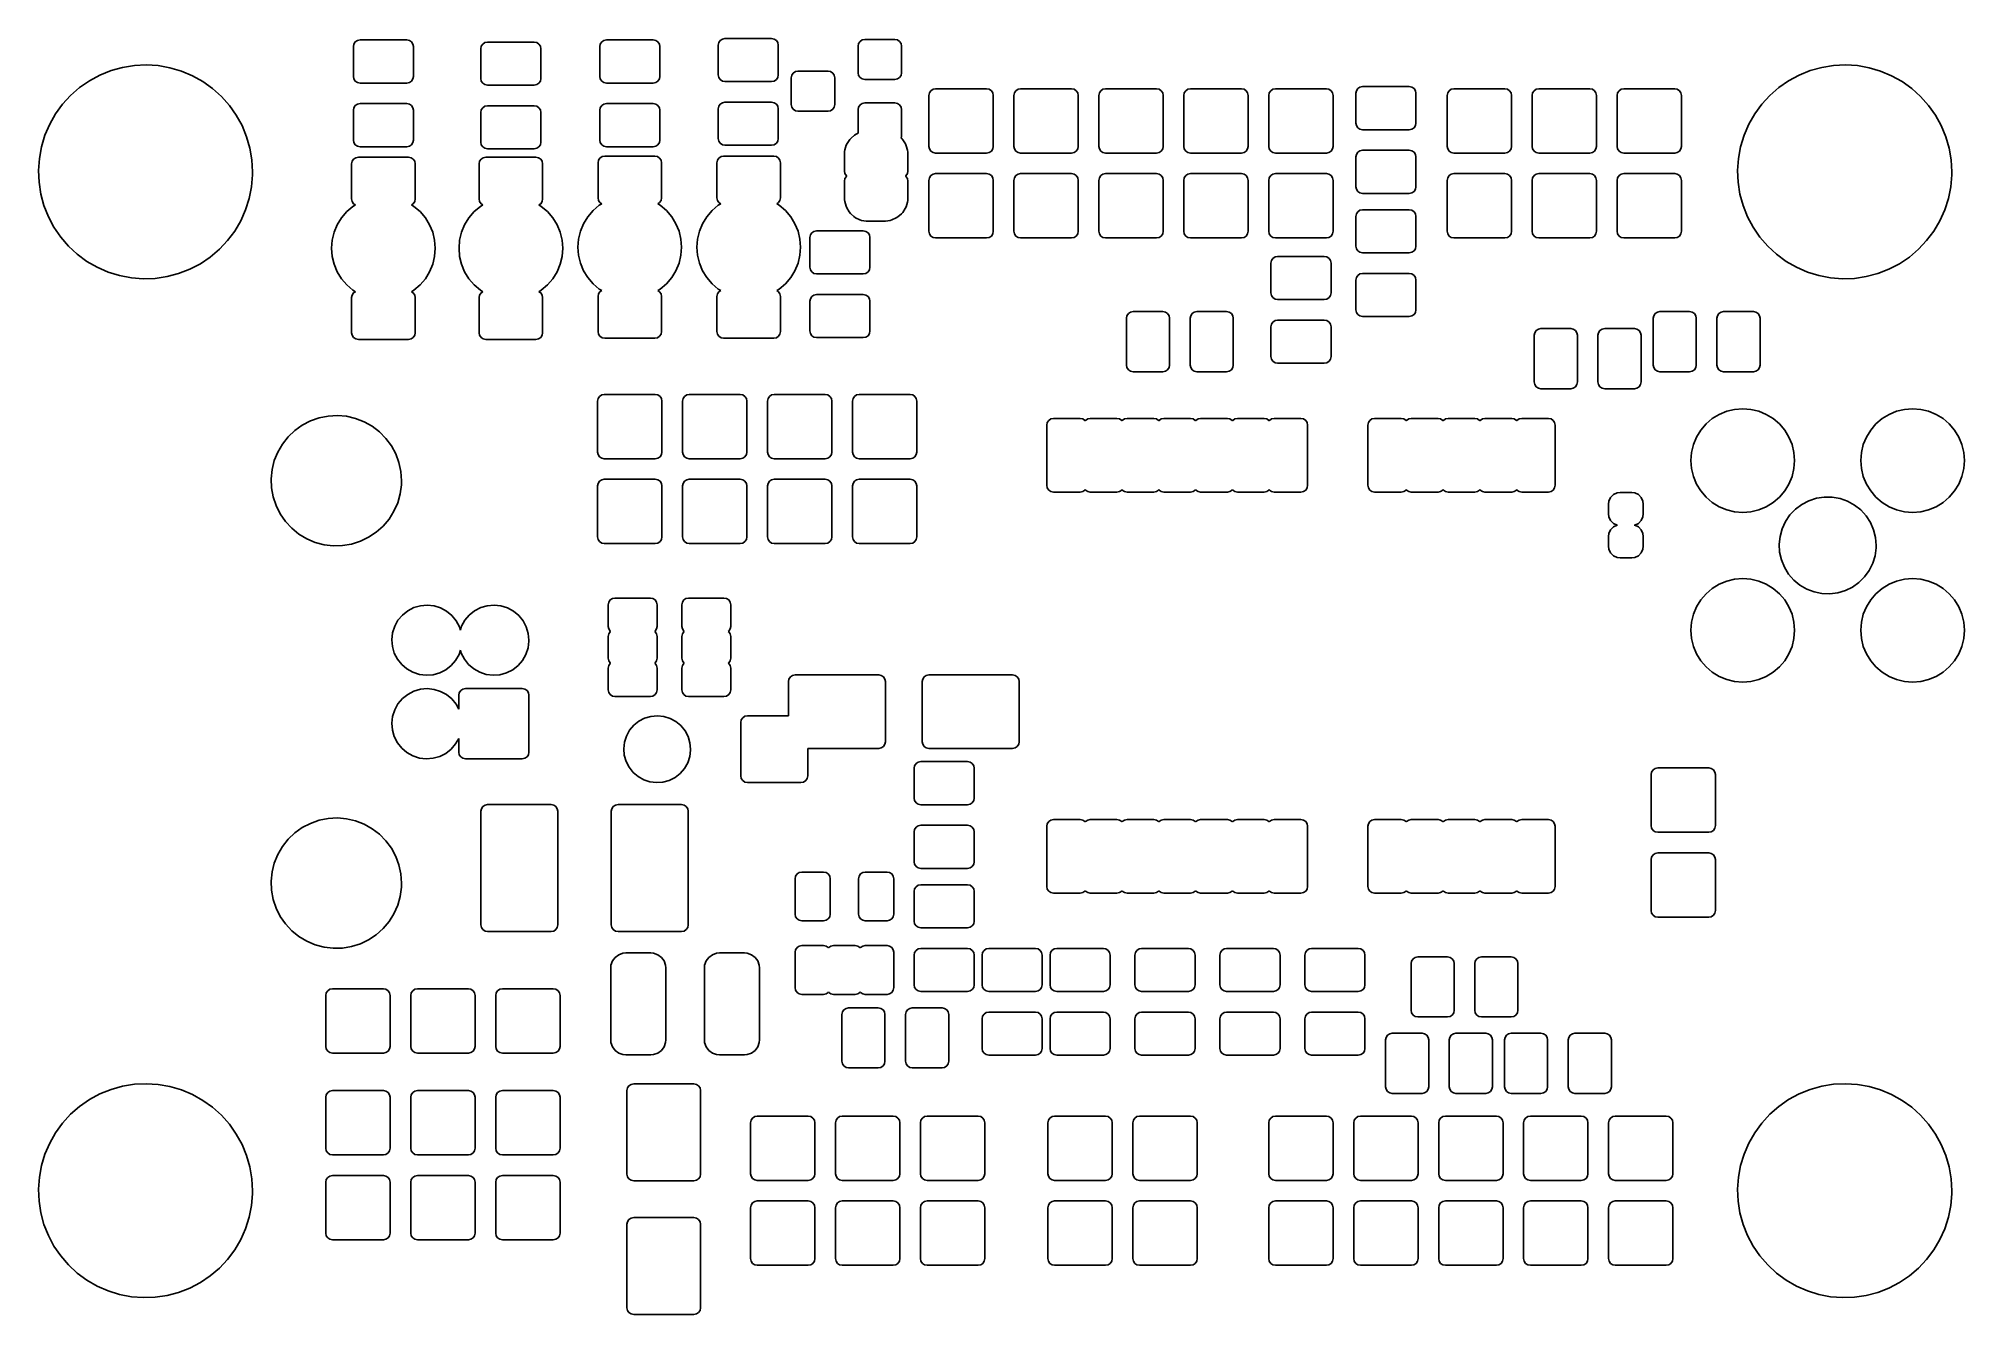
# Model space of a CAD drawing. Extents: x 0.07 to 2.34, y 0.05 to 1.56.
import ezdxf

# ---------------------------------------------------------------- set-up
doc = ezdxf.new("R2010")
doc.units = 0
doc.header["$MEASUREMENT"] = 0
doc.layers.add('BLACK', color=7, linetype='CONTINUOUS')

msp = doc.modelspace()

# ---------------------------------------------------------------- linework, layer by layer
at = {"layer": 'BLACK', "linetype": 'CONTINUOUS'}
for p, q in [((0.444626, 1.5475), (0.445225, 1.55051)), ((0.444626, 1.5125), (0.444626, 1.5475)), ((0.445225, 1.55051), (0.446932, 1.55307)), ((0.446932, 1.55307), (0.449487, 1.55477)), ((0.449487, 1.55477), (0.4525, 1.55537)), ((0.4525, 1.55537), (0.5075, 1.55537)), ((0.5075, 1.55537), (0.510513, 1.55477)), ((0.510513, 1.55477), (0.513068, 1.55307)), ((0.513068, 1.55307), (0.514775, 1.55051)), ((0.514775, 1.55051), (0.515374, 1.5475)), ((0.515374, 1.5475), (0.515374, 1.5125)), ((0.594626, 1.545), (0.595225, 1.54801)), ((0.594626, 1.51), (0.594626, 1.545)), ((0.595225, 1.54801), (0.596932, 1.55057)), ((0.596932, 1.55057), (0.599487, 1.55227)), ((0.599487, 1.55227), (0.6025, 1.55287)), ((0.6025, 1.55287), (0.6575, 1.55287)), ((0.6575, 1.55287), (0.660513, 1.55227)), ((0.660513, 1.55227), (0.663068, 1.55057)), ((0.663068, 1.55057), (0.664775, 1.54801)), ((0.664775, 1.54801), (0.665374, 1.545)), ((0.665374, 1.545), (0.665374, 1.51)), ((0.734626, 1.5475), (0.735225, 1.55051)), ((0.734626, 1.5125), (0.734626, 1.5475)), ((0.735225, 1.55051), (0.736932, 1.55307)), ((0.736932, 1.55307), (0.739487, 1.55477)), ((0.739487, 1.55477), (0.7425, 1.55537)), ((0.7425, 1.55537), (0.7975, 1.55537)), ((0.7975, 1.55537), (0.800513, 1.55477)), ((0.800513, 1.55477), (0.803068, 1.55307)), ((0.803068, 1.55307), (0.804775, 1.55051)), ((0.804775, 1.55051), (0.805374, 1.5475)), ((0.805374, 1.5475), (0.805374, 1.5125)), ((0.874075, 1.54919), (0.874674, 1.55221)), ((0.874075, 1.51419), (0.874075, 1.54919)), ((0.874674, 1.55221), (0.876381, 1.55476)), ((0.876381, 1.55476), (0.878936, 1.55647)), ((0.878936, 1.55647), (0.881949, 1.55707)), ((0.881949, 1.55707), (0.936949, 1.55707)), ((0.936949, 1.55707), (0.939962, 1.55647)), ((0.939962, 1.55647), (0.942517, 1.55476)), ((0.942517, 1.55476), (0.944223, 1.55221)), ((0.944223, 1.55221), (0.944823, 1.54919)), ((0.944823, 1.54919), (0.944823, 1.51419)), ((1.03878, 1.54815), (1.03938, 1.55116)), ((1.03878, 1.51665), (1.03878, 1.54815)), ((1.03938, 1.55116), (1.04109, 1.55372)), ((1.04109, 1.55372), (1.04364, 1.55542)), ((1.04364, 1.55542), (1.04665, 1.55602)), ((1.04665, 1.55602), (1.08209, 1.55602)), ((1.08209, 1.55602), (1.0851, 1.55542)), ((1.0851, 1.55542), (1.08765, 1.55372)), ((1.08765, 1.55372), (1.08936, 1.55116)), ((1.08936, 1.55116), (1.08996, 1.54815)), ((1.08996, 1.54815), (1.08996, 1.51665)), ((0.146359, 1.51399), (0.1594, 1.51926)), ((0.1594, 1.51926), (0.172947, 1.52305)), ((0.172947, 1.52305), (0.186831, 1.52529)), ((0.186831, 1.52529), (0.20088, 1.52598)), ((0.20088, 1.52598), (0.214917, 1.5251)), ((0.214917, 1.5251), (0.228769, 1.52266)), ((0.228769, 1.52266), (0.242262, 1.51868)), ((2.14636, 1.51399), (2.1594, 1.51926)), ((2.1594, 1.51926), (2.17295, 1.52305)), ((2.17295, 1.52305), (2.18683, 1.52529)), ((2.18683, 1.52529), (2.20088, 1.52598)), ((2.20088, 1.52598), (2.21492, 1.5251)), ((2.21492, 1.5251), (2.22877, 1.52266)), ((2.22877, 1.52266), (2.24226, 1.51868)), ((0.111853, 1.49001), (0.122436, 1.49928)), ((0.122436, 1.49928), (0.133986, 1.5073)), ((0.133986, 1.5073), (0.146359, 1.51399)), ((0.242262, 1.51868), (0.255228, 1.51323)), ((0.255228, 1.51323), (0.267506, 1.50637)), ((0.267506, 1.50637), (0.278942, 1.49818)), ((0.278942, 1.49818), (0.289395, 1.48877)), ((0.445225, 1.50949), (0.444626, 1.5125)), ((0.446932, 1.50693), (0.445225, 1.50949)), ((0.449487, 1.50523), (0.446932, 1.50693)), ((0.4525, 1.50463), (0.449487, 1.50523)), ((0.5075, 1.50463), (0.4525, 1.50463)), ((0.510513, 1.50523), (0.5075, 1.50463)), ((0.513068, 1.50693), (0.510513, 1.50523)), ((0.514775, 1.50949), (0.513068, 1.50693)), ((0.515374, 1.5125), (0.514775, 1.50949)), ((0.595225, 1.50699), (0.594626, 1.51)), ((0.596932, 1.50443), (0.595225, 1.50699)), ((0.599487, 1.50273), (0.596932, 1.50443)), ((0.6025, 1.50213), (0.599487, 1.50273)), ((0.6575, 1.50213), (0.6025, 1.50213)), ((0.660513, 1.50273), (0.6575, 1.50213)), ((0.663068, 1.50443), (0.660513, 1.50273)), ((0.664775, 1.50699), (0.663068, 1.50443)), ((0.665374, 1.51), (0.664775, 1.50699)), ((0.735225, 1.50949), (0.734626, 1.5125)), ((0.736932, 1.50693), (0.735225, 1.50949)), ((0.739487, 1.50523), (0.736932, 1.50693)), ((0.7425, 1.50463), (0.739487, 1.50523)), ((0.7975, 1.50463), (0.7425, 1.50463)), ((0.800513, 1.50523), (0.7975, 1.50463)), ((0.803068, 1.50693), (0.800513, 1.50523)), ((0.804775, 1.50949), (0.803068, 1.50693)), ((0.805374, 1.5125), (0.804775, 1.50949)), ((0.874674, 1.51118), (0.874075, 1.51419)), ((0.876381, 1.50863), (0.874674, 1.51118)), ((0.878936, 1.50692), (0.876381, 1.50863)), ((0.881949, 1.50632), (0.878936, 1.50692)), ((0.936949, 1.50632), (0.881949, 1.50632)), ((0.939962, 1.50692), (0.936949, 1.50632)), ((0.942517, 1.50863), (0.939962, 1.50692)), ((0.944223, 1.51118), (0.942517, 1.50863)), ((0.944823, 1.51419), (0.944223, 1.51118)), ((0.960039, 1.51075), (0.960639, 1.51376)), ((0.960039, 1.47925), (0.960039, 1.51075)), ((0.960639, 1.51376), (0.962346, 1.51632)), ((0.962346, 1.51632), (0.9649, 1.51802)), ((0.9649, 1.51802), (0.967913, 1.51862)), ((0.967913, 1.51862), (1.00335, 1.51862)), ((1.00335, 1.51862), (1.00636, 1.51802)), ((1.00636, 1.51802), (1.00891, 1.51632)), ((1.00891, 1.51632), (1.01062, 1.51376)), ((1.01062, 1.51376), (1.01122, 1.51075)), ((1.01122, 1.51075), (1.01122, 1.47925)), ((1.03938, 1.51364), (1.03878, 1.51665)), ((1.04109, 1.51109), (1.03938, 1.51364)), ((1.04364, 1.50938), (1.04109, 1.51109)), ((1.04665, 1.50878), (1.04364, 1.50938)), ((1.08209, 1.50878), (1.04665, 1.50878)), ((1.0851, 1.50938), (1.08209, 1.50878)), ((1.08765, 1.51109), (1.0851, 1.50938)), ((1.08936, 1.51364), (1.08765, 1.51109)), ((1.08996, 1.51665), (1.08936, 1.51364)), ((1.12443, 1.49557), (1.12699, 1.49727)), ((1.12699, 1.49727), (1.13, 1.49787)), ((1.13, 1.49787), (1.19, 1.49787)), ((1.19, 1.49787), (1.19301, 1.49727)), ((1.19301, 1.49727), (1.19557, 1.49557)), ((1.22443, 1.49557), (1.22699, 1.49727)), ((1.22699, 1.49727), (1.23, 1.49787)), ((1.23, 1.49787), (1.29, 1.49787)), ((1.29, 1.49787), (1.29301, 1.49727)), ((1.29301, 1.49727), (1.29557, 1.49557)), ((1.32443, 1.49557), (1.32699, 1.49727)), ((1.32699, 1.49727), (1.33, 1.49787)), ((1.33, 1.49787), (1.39, 1.49787)), ((1.39, 1.49787), (1.39301, 1.49727)), ((1.39301, 1.49727), (1.39557, 1.49557)), ((1.42443, 1.49557), (1.42699, 1.49727)), ((1.42699, 1.49727), (1.43, 1.49787)), ((1.43, 1.49787), (1.49, 1.49787)), ((1.49, 1.49787), (1.49301, 1.49727)), ((1.49301, 1.49727), (1.49557, 1.49557)), ((1.52443, 1.49557), (1.52699, 1.49727)), ((1.52699, 1.49727), (1.53, 1.49787)), ((1.53, 1.49787), (1.59, 1.49787)), ((1.59, 1.49787), (1.59301, 1.49727)), ((1.59301, 1.49727), (1.59557, 1.49557)), ((1.62523, 1.49551), (1.62693, 1.49807)), ((1.62693, 1.49807), (1.62949, 1.49977)), ((1.62949, 1.49977), (1.6325, 1.50037)), ((1.6325, 1.50037), (1.6875, 1.50037)), ((1.6875, 1.50037), (1.69051, 1.49977)), ((1.69051, 1.49977), (1.69307, 1.49807)), ((1.69307, 1.49807), (1.69477, 1.49551)), ((1.73443, 1.49557), (1.73699, 1.49727)), ((1.73699, 1.49727), (1.74, 1.49787)), ((1.74, 1.49787), (1.8, 1.49787)), ((1.8, 1.49787), (1.80301, 1.49727)), ((1.80301, 1.49727), (1.80557, 1.49557)), ((1.83443, 1.49557), (1.83699, 1.49727)), ((1.83699, 1.49727), (1.84, 1.49787)), ((1.84, 1.49787), (1.9, 1.49787)), ((1.9, 1.49787), (1.90301, 1.49727)), ((1.90301, 1.49727), (1.90557, 1.49557)), ((1.93443, 1.49557), (1.93699, 1.49727)), ((1.93699, 1.49727), (1.94, 1.49787)), ((1.94, 1.49787), (2, 1.49787)), ((2, 1.49787), (2.00301, 1.49727)), ((2.00301, 1.49727), (2.00557, 1.49557)), ((2.11185, 1.49001), (2.12244, 1.49928)), ((2.12244, 1.49928), (2.13399, 1.5073)), ((2.13399, 1.5073), (2.14636, 1.51399)), ((2.24226, 1.51868), (2.25523, 1.51323)), ((2.25523, 1.51323), (2.26751, 1.50637)), ((2.26751, 1.50637), (2.27894, 1.49818)), ((2.27894, 1.49818), (2.28939, 1.48877)), ((0.094102, 1.46825), (0.102369, 1.47963)), ((0.102369, 1.47963), (0.111853, 1.49001)), ((0.289395, 1.48877), (0.298733, 1.47825)), ((0.298733, 1.47825), (0.306841, 1.46676)), ((0.444626, 1.4725), (0.445225, 1.47551)), ((0.445225, 1.47551), (0.446932, 1.47807)), ((0.446932, 1.47807), (0.449487, 1.47977)), ((0.449487, 1.47977), (0.4525, 1.48037)), ((0.4525, 1.48037), (0.5075, 1.48037)), ((0.5075, 1.48037), (0.510513, 1.47977)), ((0.510513, 1.47977), (0.513068, 1.47807)), ((0.513068, 1.47807), (0.514775, 1.47551)), ((0.514775, 1.47551), (0.515374, 1.4725)), ((0.595225, 1.47301), (0.596932, 1.47557)), ((0.596932, 1.47557), (0.599487, 1.47727)), ((0.599487, 1.47727), (0.6025, 1.47787)), ((0.6025, 1.47787), (0.6575, 1.47787)), ((0.6575, 1.47787), (0.660513, 1.47727)), ((0.660513, 1.47727), (0.663068, 1.47557)), ((0.663068, 1.47557), (0.664775, 1.47301)), ((0.734626, 1.4725), (0.735225, 1.47551)), ((0.735225, 1.47551), (0.736932, 1.47807)), ((0.736932, 1.47807), (0.739487, 1.47977)), ((0.739487, 1.47977), (0.7425, 1.48037)), ((0.7425, 1.48037), (0.7975, 1.48037)), ((0.7975, 1.48037), (0.800513, 1.47977)), ((0.800513, 1.47977), (0.803068, 1.47807)), ((0.803068, 1.47807), (0.804775, 1.47551)), ((0.804775, 1.47551), (0.805374, 1.4725)), ((0.874075, 1.47419), (0.874674, 1.47721)), ((0.874075, 1.43919), (0.874075, 1.47419)), ((0.874674, 1.47721), (0.876381, 1.47976)), ((0.876381, 1.47976), (0.878936, 1.48147)), ((0.878936, 1.48147), (0.881949, 1.48207)), ((0.881949, 1.48207), (0.936949, 1.48207)), ((0.936949, 1.48207), (0.939962, 1.48147)), ((0.939962, 1.48147), (0.942517, 1.47976)), ((0.942517, 1.47976), (0.944223, 1.47721)), ((0.944223, 1.47721), (0.944823, 1.47419)), ((0.944823, 1.47419), (0.944823, 1.43919)), ((0.960639, 1.47624), (0.960039, 1.47925)), ((0.962346, 1.47368), (0.960639, 1.47624)), ((0.9649, 1.47198), (0.962346, 1.47368)), ((1.00891, 1.47368), (1.00636, 1.47198)), ((1.01062, 1.47624), (1.00891, 1.47368)), ((1.01122, 1.47925), (1.01062, 1.47624)), ((1.03878, 1.47335), (1.03938, 1.47636)), ((1.03938, 1.47636), (1.04109, 1.47891)), ((1.04109, 1.47891), (1.04364, 1.48062)), ((1.04364, 1.48062), (1.04665, 1.48122)), ((1.04665, 1.48122), (1.08209, 1.48122)), ((1.08209, 1.48122), (1.0851, 1.48062)), ((1.0851, 1.48062), (1.08765, 1.47891)), ((1.08765, 1.47891), (1.08936, 1.47636)), ((1.08936, 1.47636), (1.08996, 1.47335)), ((1.12213, 1.49), (1.12273, 1.49301)), ((1.12213, 1.43), (1.12213, 1.49)), ((1.12273, 1.49301), (1.12443, 1.49557)), ((1.19557, 1.49557), (1.19727, 1.49301)), ((1.19727, 1.49301), (1.19787, 1.49)), ((1.19787, 1.49), (1.19787, 1.43)), ((1.22213, 1.49), (1.22273, 1.49301)), ((1.22213, 1.43), (1.22213, 1.49)), ((1.22273, 1.49301), (1.22443, 1.49557)), ((1.29557, 1.49557), (1.29727, 1.49301)), ((1.29727, 1.49301), (1.29787, 1.49)), ((1.29787, 1.49), (1.29787, 1.43)), ((1.32213, 1.49), (1.32273, 1.49301)), ((1.32213, 1.43), (1.32213, 1.49)), ((1.32273, 1.49301), (1.32443, 1.49557)), ((1.39557, 1.49557), (1.39727, 1.49301)), ((1.39727, 1.49301), (1.39787, 1.49)), ((1.39787, 1.49), (1.39787, 1.43)), ((1.42213, 1.49), (1.42273, 1.49301)), ((1.42213, 1.43), (1.42213, 1.49)), ((1.42273, 1.49301), (1.42443, 1.49557)), ((1.49557, 1.49557), (1.49727, 1.49301)), ((1.49727, 1.49301), (1.49787, 1.49)), ((1.49787, 1.49), (1.49787, 1.43)), ((1.52213, 1.49), (1.52273, 1.49301)), ((1.52213, 1.43), (1.52213, 1.49)), ((1.52273, 1.49301), (1.52443, 1.49557)), ((1.59557, 1.49557), (1.59727, 1.49301)), ((1.59727, 1.49301), (1.59787, 1.49)), ((1.59787, 1.49), (1.59787, 1.43)), ((1.62463, 1.4925), (1.62523, 1.49551)), ((1.62463, 1.4575), (1.62463, 1.4925)), ((1.69477, 1.49551), (1.69537, 1.4925)), ((1.69537, 1.4925), (1.69537, 1.4575)), ((1.73213, 1.49), (1.73273, 1.49301)), ((1.73213, 1.43), (1.73213, 1.49)), ((1.73273, 1.49301), (1.73443, 1.49557)), ((1.80557, 1.49557), (1.80727, 1.49301)), ((1.80727, 1.49301), (1.80787, 1.49)), ((1.80787, 1.49), (1.80787, 1.43)), ((1.83213, 1.49), (1.83273, 1.49301)), ((1.83213, 1.43), (1.83213, 1.49)), ((1.83273, 1.49301), (1.83443, 1.49557)), ((1.90557, 1.49557), (1.90727, 1.49301)), ((1.90727, 1.49301), (1.90787, 1.49)), ((1.90787, 1.49), (1.90787, 1.43)), ((1.93213, 1.49), (1.93273, 1.49301)), ((1.93213, 1.43), (1.93213, 1.49)), ((1.93273, 1.49301), (1.93443, 1.49557)), ((2.00557, 1.49557), (2.00727, 1.49301)), ((2.00727, 1.49301), (2.00787, 1.49)), ((2.00787, 1.49), (2.00787, 1.43)), ((2.0941, 1.46825), (2.10237, 1.47963)), ((2.10237, 1.47963), (2.11185, 1.49001)), ((2.28939, 1.48877), (2.29873, 1.47825)), ((2.29873, 1.47825), (2.30684, 1.46676)), ((0.081614, 1.44309), (0.087154, 1.45602)), ((0.087154, 1.45602), (0.094102, 1.46825)), ((0.306841, 1.46676), (0.313617, 1.45444)), ((0.313617, 1.45444), (0.318977, 1.44143)), ((0.444626, 1.4375), (0.444626, 1.4725)), ((0.515374, 1.4725), (0.515374, 1.4375)), ((0.594626, 1.47), (0.595225, 1.47301)), ((0.594626, 1.435), (0.594626, 1.47)), ((0.664775, 1.47301), (0.665374, 1.47)), ((0.665374, 1.47), (0.665374, 1.435)), ((0.734626, 1.4375), (0.734626, 1.4725)), ((0.805374, 1.4725), (0.805374, 1.4375)), ((0.967913, 1.47138), (0.9649, 1.47198)), ((1.00335, 1.47138), (0.967913, 1.47138)), ((1.00636, 1.47198), (1.00335, 1.47138)), ((1.03878, 1.44548), (1.03878, 1.47335)), ((1.08996, 1.47335), (1.08996, 1.44185)), ((1.62523, 1.45449), (1.62463, 1.4575)), ((1.62693, 1.45193), (1.62523, 1.45449)), ((1.62949, 1.45023), (1.62693, 1.45193)), ((1.69307, 1.45193), (1.69051, 1.45023)), ((1.69477, 1.45449), (1.69307, 1.45193)), ((1.69537, 1.4575), (1.69477, 1.45449)), ((2.08161, 1.44309), (2.08715, 1.45602)), ((2.08715, 1.45602), (2.0941, 1.46825)), ((2.30684, 1.46676), (2.31362, 1.45444)), ((2.31362, 1.45444), (2.31898, 1.44143)), ((0.075009, 1.41579), (0.077548, 1.42962)), ((0.077548, 1.42962), (0.081614, 1.44309)), ((0.318977, 1.44143), (0.322853, 1.42791)), ((0.445225, 1.43449), (0.444626, 1.4375)), ((0.446932, 1.43193), (0.445225, 1.43449)), ((0.449487, 1.43023), (0.446932, 1.43193)), ((0.4525, 1.42963), (0.449487, 1.43023)), ((0.5075, 1.42963), (0.4525, 1.42963)), ((0.510513, 1.43023), (0.5075, 1.42963)), ((0.513068, 1.43193), (0.510513, 1.43023)), ((0.514775, 1.43449), (0.513068, 1.43193)), ((0.515374, 1.4375), (0.514775, 1.43449)), ((0.595225, 1.43199), (0.594626, 1.435)), ((0.596932, 1.42943), (0.595225, 1.43199)), ((0.599487, 1.42773), (0.596932, 1.42943)), ((0.663068, 1.42943), (0.660513, 1.42773)), ((0.664775, 1.43199), (0.663068, 1.42943)), ((0.665374, 1.435), (0.664775, 1.43199)), ((0.735225, 1.43449), (0.734626, 1.4375)), ((0.736932, 1.43193), (0.735225, 1.43449)), ((0.739487, 1.43023), (0.736932, 1.43193)), ((0.7425, 1.42963), (0.739487, 1.43023)), ((0.7975, 1.42963), (0.7425, 1.42963)), ((0.800513, 1.43023), (0.7975, 1.42963)), ((0.803068, 1.43193), (0.800513, 1.43023)), ((0.804775, 1.43449), (0.803068, 1.43193)), ((0.805374, 1.4375), (0.804775, 1.43449)), ((0.874674, 1.43618), (0.874075, 1.43919)), ((0.876381, 1.43363), (0.874674, 1.43618)), ((0.878936, 1.43192), (0.876381, 1.43363)), ((0.881949, 1.43132), (0.878936, 1.43192)), ((0.936949, 1.43132), (0.881949, 1.43132)), ((0.939962, 1.43192), (0.936949, 1.43132)), ((0.942517, 1.43363), (0.939962, 1.43192)), ((0.944223, 1.43618), (0.942517, 1.43363)), ((0.944823, 1.43919), (0.944223, 1.43618)), ((1.02321, 1.42609), (1.02487, 1.43141)), ((1.02487, 1.43141), (1.02584, 1.43343)), ((1.02584, 1.43343), (1.02893, 1.43807)), ((1.02893, 1.43807), (1.03042, 1.43974)), ((1.03042, 1.43974), (1.03469, 1.44333)), ((1.03469, 1.44333), (1.03658, 1.44451)), ((1.03658, 1.44451), (1.03878, 1.44548)), ((1.08996, 1.44185), (1.08953, 1.4397)), ((1.08953, 1.4397), (1.09005, 1.43925)), ((1.09005, 1.43925), (1.09149, 1.43755)), ((1.09149, 1.43755), (1.09447, 1.43283)), ((1.09447, 1.43283), (1.09538, 1.43079)), ((1.09538, 1.43079), (1.09692, 1.42543)), ((1.12273, 1.42699), (1.12213, 1.43)), ((1.19787, 1.43), (1.19727, 1.42699)), ((1.22273, 1.42699), (1.22213, 1.43)), ((1.29787, 1.43), (1.29727, 1.42699)), ((1.32273, 1.42699), (1.32213, 1.43)), ((1.39787, 1.43), (1.39727, 1.42699)), ((1.42273, 1.42699), (1.42213, 1.43)), ((1.49787, 1.43), (1.49727, 1.42699)), ((1.52273, 1.42699), (1.52213, 1.43)), ((1.59787, 1.43), (1.59727, 1.42699)), ((1.6325, 1.44963), (1.62949, 1.45023)), ((1.6875, 1.44963), (1.6325, 1.44963)), ((1.69051, 1.45023), (1.6875, 1.44963)), ((1.73273, 1.42699), (1.73213, 1.43)), ((1.80787, 1.43), (1.80727, 1.42699)), ((1.83273, 1.42699), (1.83213, 1.43)), ((1.90787, 1.43), (1.90727, 1.42699)), ((1.93273, 1.42699), (1.93213, 1.43)), ((2.00787, 1.43), (2.00727, 1.42699)), ((2.07501, 1.41579), (2.07755, 1.42962)), ((2.07755, 1.42962), (2.08161, 1.44309)), ((2.31898, 1.44143), (2.32285, 1.42791)), ((0.074028, 1.40176), (0.075009, 1.41579)), ((0.322853, 1.42791), (0.325199, 1.41404)), ((0.325199, 1.41404), (0.325984, 1.4)), ((0.442598, 1.40941), (0.443198, 1.41242)), ((0.442598, 1.36807), (0.442598, 1.40941)), ((0.443198, 1.41242), (0.444905, 1.41498)), ((0.444905, 1.41498), (0.447459, 1.41668)), ((0.447459, 1.41668), (0.450472, 1.41728)), ((0.450472, 1.41728), (0.509528, 1.41728)), ((0.509528, 1.41728), (0.512541, 1.41668)), ((0.512541, 1.41668), (0.515095, 1.41498)), ((0.515095, 1.41498), (0.516802, 1.41242)), ((0.516802, 1.41242), (0.517402, 1.40941)), ((0.517402, 1.40941), (0.517402, 1.36807)), ((0.592598, 1.40941), (0.593198, 1.41242)), ((0.592598, 1.36807), (0.592598, 1.40941)), ((0.593198, 1.41242), (0.594905, 1.41498)), ((0.594905, 1.41498), (0.597459, 1.41668)), ((0.597459, 1.41668), (0.600472, 1.41728)), ((0.6025, 1.42713), (0.599487, 1.42773)), ((0.600472, 1.41728), (0.659528, 1.41728)), ((0.6575, 1.42713), (0.6025, 1.42713)), ((0.660513, 1.42773), (0.6575, 1.42713)), ((0.659528, 1.41728), (0.662541, 1.41668)), ((0.662541, 1.41668), (0.665095, 1.41498)), ((0.665095, 1.41498), (0.666802, 1.41242)), ((0.666802, 1.41242), (0.667402, 1.40941)), ((0.667402, 1.40941), (0.667402, 1.36807)), ((0.732598, 1.41067), (0.733198, 1.41368)), ((0.732598, 1.36933), (0.732598, 1.41067)), ((0.733198, 1.41368), (0.734905, 1.41624)), ((0.734905, 1.41624), (0.737459, 1.41794)), ((0.737459, 1.41794), (0.740472, 1.41854)), ((0.740472, 1.41854), (0.799528, 1.41854)), ((0.799528, 1.41854), (0.802541, 1.41794)), ((0.802541, 1.41794), (0.805095, 1.41624)), ((0.805095, 1.41624), (0.806802, 1.41368)), ((0.806802, 1.41368), (0.807402, 1.41067)), ((0.807402, 1.41067), (0.807402, 1.36933)), ((0.872598, 1.41067), (0.873198, 1.41368)), ((0.872598, 1.36933), (0.872598, 1.41067)), ((0.873198, 1.41368), (0.874905, 1.41624)), ((0.874905, 1.41624), (0.877459, 1.41794)), ((0.877459, 1.41794), (0.880472, 1.41854)), ((0.880472, 1.41854), (0.939528, 1.41854)), ((0.939528, 1.41854), (0.942541, 1.41794)), ((0.942541, 1.41794), (0.945095, 1.41624)), ((0.945095, 1.41624), (0.946802, 1.41368)), ((0.946802, 1.41368), (0.947402, 1.41067)), ((0.947402, 1.41067), (0.947402, 1.36933)), ((1.0226, 1.42059), (1.02281, 1.42167)), ((1.0226, 1.40091), (1.0226, 1.42059)), ((1.02281, 1.42167), (1.02285, 1.42388)), ((1.02285, 1.42388), (1.02321, 1.42609)), ((1.09692, 1.42543), (1.09722, 1.42321)), ((1.09722, 1.42321), (1.09721, 1.42156)), ((1.09721, 1.42156), (1.0974, 1.42059)), ((1.0974, 1.42059), (1.0974, 1.40091)), ((1.12443, 1.42443), (1.12273, 1.42699)), ((1.12699, 1.42273), (1.12443, 1.42443)), ((1.13, 1.42213), (1.12699, 1.42273)), ((1.19, 1.42213), (1.13, 1.42213)), ((1.19301, 1.42273), (1.19, 1.42213)), ((1.19557, 1.42443), (1.19301, 1.42273)), ((1.19727, 1.42699), (1.19557, 1.42443)), ((1.22443, 1.42443), (1.22273, 1.42699)), ((1.22699, 1.42273), (1.22443, 1.42443)), ((1.23, 1.42213), (1.22699, 1.42273)), ((1.29, 1.42213), (1.23, 1.42213)), ((1.29301, 1.42273), (1.29, 1.42213)), ((1.29557, 1.42443), (1.29301, 1.42273)), ((1.29727, 1.42699), (1.29557, 1.42443)), ((1.32443, 1.42443), (1.32273, 1.42699)), ((1.32699, 1.42273), (1.32443, 1.42443)), ((1.33, 1.42213), (1.32699, 1.42273)), ((1.39, 1.42213), (1.33, 1.42213)), ((1.39301, 1.42273), (1.39, 1.42213)), ((1.39557, 1.42443), (1.39301, 1.42273)), ((1.39727, 1.42699), (1.39557, 1.42443)), ((1.42443, 1.42443), (1.42273, 1.42699)), ((1.42699, 1.42273), (1.42443, 1.42443)), ((1.43, 1.42213), (1.42699, 1.42273)), ((1.49, 1.42213), (1.43, 1.42213)), ((1.49301, 1.42273), (1.49, 1.42213)), ((1.49557, 1.42443), (1.49301, 1.42273)), ((1.49727, 1.42699), (1.49557, 1.42443)), ((1.52443, 1.42443), (1.52273, 1.42699)), ((1.52699, 1.42273), (1.52443, 1.42443)), ((1.53, 1.42213), (1.52699, 1.42273)), ((1.59, 1.42213), (1.53, 1.42213)), ((1.59301, 1.42273), (1.59, 1.42213)), ((1.59557, 1.42443), (1.59301, 1.42273)), ((1.59727, 1.42699), (1.59557, 1.42443)), ((1.62463, 1.4175), (1.62523, 1.42051)), ((1.62463, 1.3825), (1.62463, 1.4175)), ((1.62523, 1.42051), (1.62693, 1.42307)), ((1.62693, 1.42307), (1.62949, 1.42477)), ((1.62949, 1.42477), (1.6325, 1.42537)), ((1.6325, 1.42537), (1.6875, 1.42537)), ((1.6875, 1.42537), (1.69051, 1.42477)), ((1.69051, 1.42477), (1.69307, 1.42307)), ((1.69307, 1.42307), (1.69477, 1.42051)), ((1.69477, 1.42051), (1.69537, 1.4175)), ((1.69537, 1.4175), (1.69537, 1.3825)), ((1.73443, 1.42443), (1.73273, 1.42699)), ((1.73699, 1.42273), (1.73443, 1.42443)), ((1.74, 1.42213), (1.73699, 1.42273)), ((1.8, 1.42213), (1.74, 1.42213)), ((1.80301, 1.42273), (1.8, 1.42213)), ((1.80557, 1.42443), (1.80301, 1.42273)), ((1.80727, 1.42699), (1.80557, 1.42443)), ((1.83443, 1.42443), (1.83273, 1.42699)), ((1.83699, 1.42273), (1.83443, 1.42443)), ((1.84, 1.42213), (1.83699, 1.42273)), ((1.9, 1.42213), (1.84, 1.42213)), ((1.90301, 1.42273), (1.9, 1.42213)), ((1.90557, 1.42443), (1.90301, 1.42273)), ((1.90727, 1.42699), (1.90557, 1.42443)), ((1.93443, 1.42443), (1.93273, 1.42699)), ((1.93699, 1.42273), (1.93443, 1.42443)), ((1.94, 1.42213), (1.93699, 1.42273)), ((2, 1.42213), (1.94, 1.42213)), ((2.00301, 1.42273), (2, 1.42213)), ((2.00557, 1.42443), (2.00301, 1.42273)), ((2.00727, 1.42699), (2.00557, 1.42443)), ((2.07403, 1.40176), (2.07501, 1.41579)), ((2.32285, 1.42791), (2.3252, 1.41404)), ((2.3252, 1.41404), (2.32598, 1.4)), ((0.074617, 1.38771), (0.074028, 1.40176)), ((0.076769, 1.37381), (0.074617, 1.38771)), ((0.325935, 1.39648), (0.324758, 1.38247)), ((0.325984, 1.4), (0.325935, 1.39648)), ((1.0232, 1.39789), (1.0226, 1.40091)), ((1.0226, 1.38909), (1.0232, 1.39211)), ((1.0226, 1.36941), (1.0226, 1.38909)), ((1.0249, 1.39534), (1.0232, 1.39789)), ((1.0232, 1.39211), (1.0249, 1.39466)), ((1.02541, 1.395), (1.0249, 1.39534)), ((1.0249, 1.39466), (1.02541, 1.395)), ((1.0951, 1.39534), (1.09459, 1.395)), ((1.09459, 1.395), (1.0951, 1.39466)), ((1.0968, 1.39789), (1.0951, 1.39534)), ((1.0951, 1.39466), (1.0968, 1.39211)), ((1.0974, 1.40091), (1.0968, 1.39789)), ((1.0968, 1.39211), (1.0974, 1.38909)), ((1.0974, 1.38909), (1.0974, 1.36941)), ((1.12213, 1.39), (1.12273, 1.39301)), ((1.12213, 1.33), (1.12213, 1.39)), ((1.12273, 1.39301), (1.12443, 1.39557)), ((1.12443, 1.39557), (1.12699, 1.39727)), ((1.12699, 1.39727), (1.13, 1.39787)), ((1.13, 1.39787), (1.19, 1.39787)), ((1.19, 1.39787), (1.19301, 1.39727)), ((1.19301, 1.39727), (1.19557, 1.39557)), ((1.19557, 1.39557), (1.19727, 1.39301)), ((1.19727, 1.39301), (1.19787, 1.39)), ((1.19787, 1.39), (1.19787, 1.33)), ((1.22213, 1.39), (1.22273, 1.39301)), ((1.22213, 1.33), (1.22213, 1.39)), ((1.22273, 1.39301), (1.22443, 1.39557)), ((1.22443, 1.39557), (1.22699, 1.39727)), ((1.22699, 1.39727), (1.23, 1.39787)), ((1.23, 1.39787), (1.29, 1.39787)), ((1.29, 1.39787), (1.29301, 1.39727)), ((1.29301, 1.39727), (1.29557, 1.39557)), ((1.29557, 1.39557), (1.29727, 1.39301)), ((1.29727, 1.39301), (1.29787, 1.39)), ((1.29787, 1.39), (1.29787, 1.33)), ((1.32213, 1.39), (1.32273, 1.39301)), ((1.32213, 1.33), (1.32213, 1.39)), ((1.32273, 1.39301), (1.32443, 1.39557)), ((1.32443, 1.39557), (1.32699, 1.39727)), ((1.32699, 1.39727), (1.33, 1.39787)), ((1.33, 1.39787), (1.39, 1.39787)), ((1.39, 1.39787), (1.39301, 1.39727)), ((1.39301, 1.39727), (1.39557, 1.39557)), ((1.39557, 1.39557), (1.39727, 1.39301)), ((1.39727, 1.39301), (1.39787, 1.39)), ((1.39787, 1.39), (1.39787, 1.33)), ((1.42213, 1.39), (1.42273, 1.39301)), ((1.42213, 1.33), (1.42213, 1.39)), ((1.42273, 1.39301), (1.42443, 1.39557)), ((1.42443, 1.39557), (1.42699, 1.39727)), ((1.42699, 1.39727), (1.43, 1.39787)), ((1.43, 1.39787), (1.49, 1.39787)), ((1.49, 1.39787), (1.49301, 1.39727)), ((1.49301, 1.39727), (1.49557, 1.39557)), ((1.49557, 1.39557), (1.49727, 1.39301)), ((1.49727, 1.39301), (1.49787, 1.39)), ((1.49787, 1.39), (1.49787, 1.33)), ((1.52213, 1.39), (1.52273, 1.39301)), ((1.52213, 1.33), (1.52213, 1.39)), ((1.52273, 1.39301), (1.52443, 1.39557)), ((1.52443, 1.39557), (1.52699, 1.39727)), ((1.52699, 1.39727), (1.53, 1.39787)), ((1.53, 1.39787), (1.59, 1.39787)), ((1.59, 1.39787), (1.59301, 1.39727)), ((1.59301, 1.39727), (1.59557, 1.39557)), ((1.59557, 1.39557), (1.59727, 1.39301)), ((1.59727, 1.39301), (1.59787, 1.39)), ((1.59787, 1.39), (1.59787, 1.33)), ((1.73213, 1.39), (1.73273, 1.39301)), ((1.73213, 1.33), (1.73213, 1.39)), ((1.73273, 1.39301), (1.73443, 1.39557)), ((1.73443, 1.39557), (1.73699, 1.39727)), ((1.73699, 1.39727), (1.74, 1.39787)), ((1.74, 1.39787), (1.8, 1.39787)), ((1.8, 1.39787), (1.80301, 1.39727)), ((1.80301, 1.39727), (1.80557, 1.39557)), ((1.80557, 1.39557), (1.80727, 1.39301)), ((1.80727, 1.39301), (1.80787, 1.39)), ((1.80787, 1.39), (1.80787, 1.33)), ((1.83213, 1.39), (1.83273, 1.39301)), ((1.83213, 1.33), (1.83213, 1.39)), ((1.83273, 1.39301), (1.83443, 1.39557)), ((1.83443, 1.39557), (1.83699, 1.39727)), ((1.83699, 1.39727), (1.84, 1.39787)), ((1.84, 1.39787), (1.9, 1.39787)), ((1.9, 1.39787), (1.90301, 1.39727)), ((1.90301, 1.39727), (1.90557, 1.39557)), ((1.90557, 1.39557), (1.90727, 1.39301)), ((1.90727, 1.39301), (1.90787, 1.39)), ((1.90787, 1.39), (1.90787, 1.33)), ((1.93213, 1.39), (1.93273, 1.39301)), ((1.93213, 1.33), (1.93213, 1.39)), ((1.93273, 1.39301), (1.93443, 1.39557)), ((1.93443, 1.39557), (1.93699, 1.39727)), ((1.93699, 1.39727), (1.94, 1.39787)), ((1.94, 1.39787), (2, 1.39787)), ((2, 1.39787), (2.00301, 1.39727)), ((2.00301, 1.39727), (2.00557, 1.39557)), ((2.00557, 1.39557), (2.00727, 1.39301)), ((2.00727, 1.39301), (2.00787, 1.39)), ((2.00787, 1.39), (2.00787, 1.33)), ((2.07462, 1.38771), (2.07403, 1.40176)), ((2.07677, 1.37381), (2.07462, 1.38771)), ((2.32594, 1.39648), (2.32476, 1.38247)), ((2.32598, 1.4), (2.32594, 1.39648)), ((0.080457, 1.36023), (0.076769, 1.37381)), ((0.085634, 1.34716), (0.080457, 1.36023)), ((0.322026, 1.36867), (0.317773, 1.35526)), ((0.324758, 1.38247), (0.322026, 1.36867)), ((0.443198, 1.36506), (0.442598, 1.36807)), ((0.444905, 1.3625), (0.443198, 1.36506)), ((0.444131, 1.35937), (0.446981, 1.36112)), ((0.446981, 1.36112), (0.444905, 1.3625)), ((0.515095, 1.3625), (0.513019, 1.36112)), ((0.513019, 1.36112), (0.515869, 1.35937)), ((0.516802, 1.36506), (0.515095, 1.3625)), ((0.517402, 1.36807), (0.516802, 1.36506)), ((0.593198, 1.36506), (0.592598, 1.36807)), ((0.594905, 1.3625), (0.593198, 1.36506)), ((0.594131, 1.35937), (0.596981, 1.36112)), ((0.596981, 1.36112), (0.594905, 1.3625)), ((0.665095, 1.3625), (0.663019, 1.36112)), ((0.663019, 1.36112), (0.665869, 1.35937)), ((0.666802, 1.36506), (0.665095, 1.3625)), ((0.667402, 1.36807), (0.666802, 1.36506)), ((0.72685, 1.35441), (0.734131, 1.36063)), ((0.733198, 1.36632), (0.732598, 1.36933)), ((0.734905, 1.36376), (0.733198, 1.36632)), ((0.734131, 1.36063), (0.736981, 1.36238)), ((0.736981, 1.36238), (0.734905, 1.36376)), ((0.805095, 1.36376), (0.803019, 1.36238)), ((0.803019, 1.36238), (0.805869, 1.36063)), ((0.806802, 1.36632), (0.805095, 1.36376)), ((0.805869, 1.36063), (0.81315, 1.35441)), ((0.807402, 1.36933), (0.806802, 1.36632)), ((0.86685, 1.35441), (0.874131, 1.36063)), ((0.873198, 1.36632), (0.872598, 1.36933)), ((0.874905, 1.36376), (0.873198, 1.36632)), ((0.874131, 1.36063), (0.876981, 1.36238)), ((0.876981, 1.36238), (0.874905, 1.36376)), ((0.945095, 1.36376), (0.943019, 1.36238)), ((0.943019, 1.36238), (0.945869, 1.36063)), ((0.946802, 1.36632), (0.945095, 1.36376)), ((0.945869, 1.36063), (0.95315, 1.35441)), ((0.947402, 1.36933), (0.946802, 1.36632)), ((1.02278, 1.36852), (1.0226, 1.36941)), ((1.02275, 1.36712), (1.02278, 1.36852)), ((1.02303, 1.36491), (1.02275, 1.36712)), ((1.02449, 1.35952), (1.02303, 1.36491)), ((1.09686, 1.36424), (1.09526, 1.3589)), ((1.09719, 1.36645), (1.09686, 1.36424)), ((1.0972, 1.36838), (1.09719, 1.36645)), ((1.0974, 1.36941), (1.0972, 1.36838)), ((1.62523, 1.37949), (1.62463, 1.3825)), ((1.62693, 1.37693), (1.62523, 1.37949)), ((1.62949, 1.37523), (1.62693, 1.37693)), ((1.6325, 1.37463), (1.62949, 1.37523)), ((1.6875, 1.37463), (1.6325, 1.37463)), ((1.69051, 1.37523), (1.6875, 1.37463)), ((1.69307, 1.37693), (1.69051, 1.37523)), ((1.69477, 1.37949), (1.69307, 1.37693)), ((1.69537, 1.3825), (1.69477, 1.37949)), ((2.08046, 1.36023), (2.07677, 1.37381)), ((2.08563, 1.34716), (2.08046, 1.36023)), ((2.32203, 1.36867), (2.31777, 1.35526)), ((2.32476, 1.38247), (2.32203, 1.36867)), ((0.092238, 1.33474), (0.085634, 1.34716)), ((0.312052, 1.34241), (0.304935, 1.33028)), ((0.317773, 1.35526), (0.312052, 1.34241)), ((0.421963, 1.32886), (0.425628, 1.3377)), ((0.425628, 1.3377), (0.430631, 1.34587)), ((0.430631, 1.34587), (0.43685, 1.35315)), ((0.43685, 1.35315), (0.444131, 1.35937)), ((0.515869, 1.35937), (0.52315, 1.35315)), ((0.52315, 1.35315), (0.529369, 1.34587)), ((0.529369, 1.34587), (0.534372, 1.3377)), ((0.534372, 1.3377), (0.538037, 1.32886)), ((0.571963, 1.32886), (0.575628, 1.3377)), ((0.575628, 1.3377), (0.580631, 1.34587)), ((0.580631, 1.34587), (0.58685, 1.35315)), ((0.58685, 1.35315), (0.594131, 1.35937)), ((0.665869, 1.35937), (0.67315, 1.35315)), ((0.67315, 1.35315), (0.679369, 1.34587)), ((0.679369, 1.34587), (0.684372, 1.3377)), ((0.684372, 1.3377), (0.688037, 1.32886)), ((0.711963, 1.33012), (0.715628, 1.33896)), ((0.715628, 1.33896), (0.720631, 1.34713)), ((0.720631, 1.34713), (0.72685, 1.35441)), ((0.81315, 1.35441), (0.819369, 1.34713)), ((0.819369, 1.34713), (0.824372, 1.33896)), ((0.824372, 1.33896), (0.828037, 1.33012)), ((0.851963, 1.33012), (0.855628, 1.33896)), ((0.855628, 1.33896), (0.860631, 1.34713)), ((0.860631, 1.34713), (0.86685, 1.35441)), ((0.95315, 1.35441), (0.959369, 1.34713)), ((0.959369, 1.34713), (0.964372, 1.33896)), ((0.964372, 1.33896), (0.968037, 1.33012)), ((1.02538, 1.35747), (1.02449, 1.35952)), ((1.0283, 1.35272), (1.02538, 1.35747)), ((1.02973, 1.351), (1.0283, 1.35272)), ((1.03387, 1.34725), (1.02973, 1.351)), ((1.03572, 1.346), (1.03387, 1.34725)), ((1.04074, 1.34357), (1.03572, 1.346)), ((1.04287, 1.34289), (1.04074, 1.34357)), ((1.04837, 1.34197), (1.04287, 1.34289)), ((1.04958, 1.34186), (1.04837, 1.34197)), ((1.05006, 1.34185), (1.04958, 1.34186)), ((1.05016, 1.34185), (1.05006, 1.34185)), ((1.06984, 1.34185), (1.05016, 1.34185)), ((1.07096, 1.34193), (1.06984, 1.34185)), ((1.07648, 1.34272), (1.07096, 1.34193)), ((1.07863, 1.34335), (1.07648, 1.34272)), ((1.08371, 1.34566), (1.07863, 1.34335)), ((1.08559, 1.34686), (1.08371, 1.34566)), ((1.08982, 1.3505), (1.08559, 1.34686)), ((1.09128, 1.35219), (1.08982, 1.3505)), ((1.09432, 1.35687), (1.09128, 1.35219)), ((1.09526, 1.3589), (1.09432, 1.35687)), ((1.62463, 1.3475), (1.62523, 1.35051)), ((1.62463, 1.3125), (1.62463, 1.3475)), ((1.62523, 1.35051), (1.62693, 1.35307)), ((1.62693, 1.35307), (1.62949, 1.35477)), ((1.62949, 1.35477), (1.6325, 1.35537)), ((1.6325, 1.35537), (1.6875, 1.35537)), ((1.6875, 1.35537), (1.69051, 1.35477)), ((1.69051, 1.35477), (1.69307, 1.35307)), ((1.69307, 1.35307), (1.69477, 1.35051)), ((1.69477, 1.35051), (1.69537, 1.3475)), ((1.69537, 1.3475), (1.69537, 1.3125)), ((2.09224, 1.33474), (2.08563, 1.34716)), ((2.31205, 1.34241), (2.30493, 1.33028)), ((2.31777, 1.35526), (2.31205, 1.34241)), ((0.100184, 1.32313), (0.092238, 1.33474)), ((0.109375, 1.31248), (0.100184, 1.32313)), ((0.29651, 1.31902), (0.286881, 1.30877)), ((0.304935, 1.33028), (0.29651, 1.31902)), ((0.418976, 1.31), (0.419728, 1.31955)), ((0.419728, 1.31955), (0.421963, 1.32886)), ((0.538037, 1.32886), (0.540272, 1.31955)), ((0.540272, 1.31955), (0.541024, 1.31)), ((0.568976, 1.31), (0.569728, 1.31955)), ((0.569728, 1.31955), (0.571963, 1.32886)), ((0.688037, 1.32886), (0.690272, 1.31955)), ((0.690272, 1.31955), (0.691024, 1.31)), ((0.708976, 1.31126), (0.709728, 1.32081)), ((0.709728, 1.32081), (0.711963, 1.33012)), ((0.828037, 1.33012), (0.830272, 1.32081)), ((0.830272, 1.32081), (0.831024, 1.31126)), ((0.848976, 1.31126), (0.849728, 1.32081)), ((0.849728, 1.32081), (0.851963, 1.33012)), ((0.968037, 1.33012), (0.970272, 1.32081)), ((0.970272, 1.32081), (0.971024, 1.31126)), ((0.981949, 1.32262), (0.982548, 1.32563)), ((0.981949, 1.28762), (0.981949, 1.32262)), ((0.982548, 1.32563), (0.984255, 1.32819)), ((0.984255, 1.32819), (0.98681, 1.32989)), ((0.98681, 1.32989), (0.989823, 1.33049)), ((0.989823, 1.33049), (1.04482, 1.33049)), ((1.04482, 1.33049), (1.04784, 1.32989)), ((1.04784, 1.32989), (1.05039, 1.32819)), ((1.05039, 1.32819), (1.0521, 1.32563)), ((1.0521, 1.32563), (1.0527, 1.32262)), ((1.0527, 1.32262), (1.0527, 1.28762)), ((1.12273, 1.32699), (1.12213, 1.33)), ((1.12443, 1.32443), (1.12273, 1.32699)), ((1.12699, 1.32273), (1.12443, 1.32443)), ((1.13, 1.32213), (1.12699, 1.32273)), ((1.19, 1.32213), (1.13, 1.32213)), ((1.19301, 1.32273), (1.19, 1.32213)), ((1.19557, 1.32443), (1.19301, 1.32273)), ((1.19727, 1.32699), (1.19557, 1.32443)), ((1.19787, 1.33), (1.19727, 1.32699)), ((1.22273, 1.32699), (1.22213, 1.33)), ((1.22443, 1.32443), (1.22273, 1.32699)), ((1.22699, 1.32273), (1.22443, 1.32443)), ((1.23, 1.32213), (1.22699, 1.32273)), ((1.29, 1.32213), (1.23, 1.32213)), ((1.29301, 1.32273), (1.29, 1.32213)), ((1.29557, 1.32443), (1.29301, 1.32273)), ((1.29727, 1.32699), (1.29557, 1.32443)), ((1.29787, 1.33), (1.29727, 1.32699)), ((1.32273, 1.32699), (1.32213, 1.33)), ((1.32443, 1.32443), (1.32273, 1.32699)), ((1.32699, 1.32273), (1.32443, 1.32443)), ((1.33, 1.32213), (1.32699, 1.32273)), ((1.39, 1.32213), (1.33, 1.32213)), ((1.39301, 1.32273), (1.39, 1.32213)), ((1.39557, 1.32443), (1.39301, 1.32273)), ((1.39727, 1.32699), (1.39557, 1.32443)), ((1.39787, 1.33), (1.39727, 1.32699)), ((1.42273, 1.32699), (1.42213, 1.33)), ((1.42443, 1.32443), (1.42273, 1.32699)), ((1.42699, 1.32273), (1.42443, 1.32443)), ((1.43, 1.32213), (1.42699, 1.32273)), ((1.49, 1.32213), (1.43, 1.32213)), ((1.49301, 1.32273), (1.49, 1.32213)), ((1.49557, 1.32443), (1.49301, 1.32273)), ((1.49727, 1.32699), (1.49557, 1.32443)), ((1.49787, 1.33), (1.49727, 1.32699)), ((1.52273, 1.32699), (1.52213, 1.33)), ((1.52443, 1.32443), (1.52273, 1.32699)), ((1.52699, 1.32273), (1.52443, 1.32443)), ((1.53, 1.32213), (1.52699, 1.32273)), ((1.59, 1.32213), (1.53, 1.32213)), ((1.59301, 1.32273), (1.59, 1.32213)), ((1.59557, 1.32443), (1.59301, 1.32273)), ((1.59727, 1.32699), (1.59557, 1.32443)), ((1.59787, 1.33), (1.59727, 1.32699)), ((1.73273, 1.32699), (1.73213, 1.33)), ((1.73443, 1.32443), (1.73273, 1.32699)), ((1.73699, 1.32273), (1.73443, 1.32443)), ((1.74, 1.32213), (1.73699, 1.32273)), ((1.8, 1.32213), (1.74, 1.32213)), ((1.80301, 1.32273), (1.8, 1.32213)), ((1.80557, 1.32443), (1.80301, 1.32273)), ((1.80727, 1.32699), (1.80557, 1.32443)), ((1.80787, 1.33), (1.80727, 1.32699)), ((1.83273, 1.32699), (1.83213, 1.33)), ((1.83443, 1.32443), (1.83273, 1.32699)), ((1.83699, 1.32273), (1.83443, 1.32443)), ((1.84, 1.32213), (1.83699, 1.32273)), ((1.9, 1.32213), (1.84, 1.32213)), ((1.90301, 1.32273), (1.9, 1.32213)), ((1.90557, 1.32443), (1.90301, 1.32273)), ((1.90727, 1.32699), (1.90557, 1.32443)), ((1.90787, 1.33), (1.90727, 1.32699)), ((1.93273, 1.32699), (1.93213, 1.33)), ((1.93443, 1.32443), (1.93273, 1.32699)), ((1.93699, 1.32273), (1.93443, 1.32443)), ((1.94, 1.32213), (1.93699, 1.32273)), ((2, 1.32213), (1.94, 1.32213)), ((2.00301, 1.32273), (2, 1.32213)), ((2.00557, 1.32443), (2.00301, 1.32273)), ((2.00727, 1.32699), (2.00557, 1.32443)), ((2.00787, 1.33), (2.00727, 1.32699)), ((2.10018, 1.32313), (2.09224, 1.33474)), ((2.10937, 1.31248), (2.10018, 1.32313)), ((2.29651, 1.31902), (2.28688, 1.30877)), ((2.30493, 1.33028), (2.29651, 1.31902)), ((0.119695, 1.30293), (0.109375, 1.31248)), ((0.131016, 1.29458), (0.119695, 1.30293)), ((0.143197, 1.28755), (0.131016, 1.29458)), ((0.27617, 1.29965), (0.264509, 1.29178)), ((0.286881, 1.30877), (0.27617, 1.29965)), ((0.419728, 1.30045), (0.418976, 1.31)), ((0.421963, 1.29114), (0.419728, 1.30045)), ((0.540272, 1.30045), (0.538037, 1.29114)), ((0.541024, 1.31), (0.540272, 1.30045)), ((0.569728, 1.30045), (0.568976, 1.31)), ((0.571963, 1.29114), (0.569728, 1.30045)), ((0.690272, 1.30045), (0.688037, 1.29114)), ((0.691024, 1.31), (0.690272, 1.30045)), ((0.709728, 1.30171), (0.708976, 1.31126)), ((0.711963, 1.2924), (0.709728, 1.30171)), ((0.715628, 1.28356), (0.711963, 1.2924)), ((0.828037, 1.2924), (0.824372, 1.28356)), ((0.830272, 1.30171), (0.828037, 1.2924)), ((0.831024, 1.31126), (0.830272, 1.30171)), ((0.849728, 1.30171), (0.848976, 1.31126)), ((0.851963, 1.2924), (0.849728, 1.30171)), ((0.855628, 1.28356), (0.851963, 1.2924)), ((0.968037, 1.2924), (0.964372, 1.28356)), ((0.970272, 1.30171), (0.968037, 1.2924)), ((0.971024, 1.31126), (0.970272, 1.30171)), ((1.52463, 1.2925), (1.52523, 1.29551)), ((1.52463, 1.2575), (1.52463, 1.2925)), ((1.52523, 1.29551), (1.52693, 1.29807)), ((1.52693, 1.29807), (1.52949, 1.29977)), ((1.52949, 1.29977), (1.5325, 1.30037)), ((1.5325, 1.30037), (1.5875, 1.30037)), ((1.5875, 1.30037), (1.59051, 1.29977)), ((1.59051, 1.29977), (1.59307, 1.29807)), ((1.59307, 1.29807), (1.59477, 1.29551)), ((1.59477, 1.29551), (1.59537, 1.2925)), ((1.59537, 1.2925), (1.59537, 1.2575)), ((1.62523, 1.30949), (1.62463, 1.3125)), ((1.62693, 1.30693), (1.62523, 1.30949)), ((1.62949, 1.30523), (1.62693, 1.30693)), ((1.6325, 1.30463), (1.62949, 1.30523)), ((1.6875, 1.30463), (1.6325, 1.30463)), ((1.69051, 1.30523), (1.6875, 1.30463)), ((1.69307, 1.30693), (1.69051, 1.30523)), ((1.69477, 1.30949), (1.69307, 1.30693)), ((1.69537, 1.3125), (1.69477, 1.30949)), ((2.11969, 1.30293), (2.10937, 1.31248)), ((2.13102, 1.29458), (2.11969, 1.30293)), ((2.1432, 1.28755), (2.13102, 1.29458)), ((2.27617, 1.29965), (2.26451, 1.29178)), ((2.28688, 1.30877), (2.27617, 1.29965)), ((0.156085, 1.28192), (0.143197, 1.28755)), ((0.169522, 1.27776), (0.156085, 1.28192)), ((0.183338, 1.27512), (0.169522, 1.27776)), ((0.197362, 1.27404), (0.183338, 1.27512)), ((0.211418, 1.27453), (0.197362, 1.27404)), ((0.225333, 1.27659), (0.211418, 1.27453)), ((0.238931, 1.28018), (0.225333, 1.27659)), ((0.252045, 1.28527), (0.238931, 1.28018)), ((0.264509, 1.29178), (0.252045, 1.28527)), ((0.425628, 1.2823), (0.421963, 1.29114)), ((0.430631, 1.27413), (0.425628, 1.2823)), ((0.43685, 1.26685), (0.430631, 1.27413)), ((0.529369, 1.27413), (0.52315, 1.26685)), ((0.534372, 1.2823), (0.529369, 1.27413)), ((0.538037, 1.29114), (0.534372, 1.2823)), ((0.575628, 1.2823), (0.571963, 1.29114)), ((0.580631, 1.27413), (0.575628, 1.2823)), ((0.58685, 1.26685), (0.580631, 1.27413)), ((0.679369, 1.27413), (0.67315, 1.26685)), ((0.684372, 1.2823), (0.679369, 1.27413)), ((0.688037, 1.29114), (0.684372, 1.2823)), ((0.720631, 1.27539), (0.715628, 1.28356)), ((0.72685, 1.26811), (0.720631, 1.27539)), ((0.819369, 1.27539), (0.81315, 1.26811)), ((0.824372, 1.28356), (0.819369, 1.27539)), ((0.860631, 1.27539), (0.855628, 1.28356)), ((0.86685, 1.26811), (0.860631, 1.27539)), ((0.959369, 1.27539), (0.95315, 1.26811)), ((0.964372, 1.28356), (0.959369, 1.27539)), ((0.982548, 1.2846), (0.981949, 1.28762)), ((0.984255, 1.28205), (0.982548, 1.2846)), ((0.98681, 1.28034), (0.984255, 1.28205)), ((0.989823, 1.27974), (0.98681, 1.28034)), ((1.04482, 1.27974), (0.989823, 1.27974)), ((1.04784, 1.28034), (1.04482, 1.27974)), ((1.05039, 1.28205), (1.04784, 1.28034)), ((1.0521, 1.2846), (1.05039, 1.28205)), ((1.0527, 1.28762), (1.0521, 1.2846)), ((1.62463, 1.2725), (1.62523, 1.27551)), ((1.62463, 1.2375), (1.62463, 1.2725)), ((1.62523, 1.27551), (1.62693, 1.27807)), ((1.62693, 1.27807), (1.62949, 1.27977)), ((1.62949, 1.27977), (1.6325, 1.28037)), ((1.6325, 1.28037), (1.6875, 1.28037)), ((1.6875, 1.28037), (1.69051, 1.27977)), ((1.69051, 1.27977), (1.69307, 1.27807)), ((1.69307, 1.27807), (1.69477, 1.27551)), ((1.69477, 1.27551), (1.69537, 1.2725)), ((1.69537, 1.2725), (1.69537, 1.2375)), ((2.15609, 1.28192), (2.1432, 1.28755)), ((2.16952, 1.27776), (2.15609, 1.28192)), ((2.18334, 1.27512), (2.16952, 1.27776)), ((2.19736, 1.27404), (2.18334, 1.27512)), ((2.21142, 1.27453), (2.19736, 1.27404)), ((2.22533, 1.27659), (2.21142, 1.27453)), ((2.23893, 1.28018), (2.22533, 1.27659)), ((2.25204, 1.28527), (2.23893, 1.28018)), ((2.26451, 1.29178), (2.25204, 1.28527)), ((0.444131, 1.26063), (0.43685, 1.26685)), ((0.442598, 1.25193), (0.443198, 1.25494)), ((0.442598, 1.21059), (0.442598, 1.25193)), ((0.443198, 1.25494), (0.444905, 1.2575)), ((0.446981, 1.25888), (0.444131, 1.26063)), ((0.444905, 1.2575), (0.446981, 1.25888)), ((0.515869, 1.26063), (0.513019, 1.25888)), ((0.513019, 1.25888), (0.515095, 1.2575)), ((0.515095, 1.2575), (0.516802, 1.25494)), ((0.52315, 1.26685), (0.515869, 1.26063)), ((0.516802, 1.25494), (0.517402, 1.25193)), ((0.517402, 1.25193), (0.517402, 1.21059)), ((0.594131, 1.26063), (0.58685, 1.26685)), ((0.592598, 1.25193), (0.593198, 1.25494)), ((0.592598, 1.21059), (0.592598, 1.25193)), ((0.593198, 1.25494), (0.594905, 1.2575)), ((0.596981, 1.25888), (0.594131, 1.26063)), ((0.594905, 1.2575), (0.596981, 1.25888)), ((0.665869, 1.26063), (0.663019, 1.25888)), ((0.663019, 1.25888), (0.665095, 1.2575)), ((0.665095, 1.2575), (0.666802, 1.25494)), ((0.67315, 1.26685), (0.665869, 1.26063)), ((0.666802, 1.25494), (0.667402, 1.25193)), ((0.667402, 1.25193), (0.667402, 1.21059)), ((0.734131, 1.26189), (0.72685, 1.26811)), ((0.732598, 1.25319), (0.733198, 1.2562)), ((0.732598, 1.21185), (0.732598, 1.25319)), ((0.733198, 1.2562), (0.734905, 1.25876)), ((0.736981, 1.26014), (0.734131, 1.26189)), ((0.734905, 1.25876), (0.736981, 1.26014)), ((0.805869, 1.26189), (0.803019, 1.26014)), ((0.803019, 1.26014), (0.805095, 1.25876)), ((0.805095, 1.25876), (0.806802, 1.2562)), ((0.81315, 1.26811), (0.805869, 1.26189)), ((0.806802, 1.2562), (0.807402, 1.25319)), ((0.807402, 1.25319), (0.807402, 1.21185)), ((0.874131, 1.26189), (0.86685, 1.26811)), ((0.872598, 1.25319), (0.873198, 1.2562)), ((0.872598, 1.21185), (0.872598, 1.25319)), ((0.873198, 1.2562), (0.874905, 1.25876)), ((0.876981, 1.26014), (0.874131, 1.26189)), ((0.874905, 1.25876), (0.876981, 1.26014)), ((0.945869, 1.26189), (0.943019, 1.26014)), ((0.943019, 1.26014), (0.945095, 1.25876)), ((0.945095, 1.25876), (0.946802, 1.2562)), ((0.95315, 1.26811), (0.945869, 1.26189)), ((0.946802, 1.2562), (0.947402, 1.25319)), ((0.947402, 1.25319), (0.947402, 1.21185)), ((0.981949, 1.24762), (0.982548, 1.25063)), ((0.981949, 1.21262), (0.981949, 1.24762)), ((0.982548, 1.25063), (0.984255, 1.25319)), ((0.984255, 1.25319), (0.98681, 1.25489)), ((0.98681, 1.25489), (0.989823, 1.25549)), ((0.989823, 1.25549), (1.04482, 1.25549)), ((1.04482, 1.25549), (1.04784, 1.25489)), ((1.04784, 1.25489), (1.05039, 1.25319)), ((1.05039, 1.25319), (1.0521, 1.25063)), ((1.0521, 1.25063), (1.0527, 1.24762)), ((1.0527, 1.24762), (1.0527, 1.21262)), ((1.52523, 1.25449), (1.52463, 1.2575)), ((1.52693, 1.25193), (1.52523, 1.25449)), ((1.52949, 1.25023), (1.52693, 1.25193)), ((1.5325, 1.24963), (1.52949, 1.25023)), ((1.5875, 1.24963), (1.5325, 1.24963)), ((1.59051, 1.25023), (1.5875, 1.24963)), ((1.59307, 1.25193), (1.59051, 1.25023)), ((1.59477, 1.25449), (1.59307, 1.25193)), ((1.59537, 1.2575), (1.59477, 1.25449)), ((1.35463, 1.2275), (1.35523, 1.23051)), ((1.35463, 1.1725), (1.35463, 1.2275)), ((1.35523, 1.23051), (1.35693, 1.23307)), ((1.35693, 1.23307), (1.35949, 1.23477)), ((1.35949, 1.23477), (1.3625, 1.23537)), ((1.3625, 1.23537), (1.3975, 1.23537)), ((1.3975, 1.23537), (1.40051, 1.23477)), ((1.40051, 1.23477), (1.40307, 1.23307)), ((1.40307, 1.23307), (1.40477, 1.23051)), ((1.40477, 1.23051), (1.40537, 1.2275)), ((1.40537, 1.2275), (1.40537, 1.1725)), ((1.42963, 1.2275), (1.43023, 1.23051)), ((1.42963, 1.1725), (1.42963, 1.2275)), ((1.43023, 1.23051), (1.43193, 1.23307)), ((1.43193, 1.23307), (1.43449, 1.23477)), ((1.43449, 1.23477), (1.4375, 1.23537)), ((1.4375, 1.23537), (1.4725, 1.23537)), ((1.4725, 1.23537), (1.47551, 1.23477)), ((1.47551, 1.23477), (1.47807, 1.23307)), ((1.47807, 1.23307), (1.47977, 1.23051)), ((1.47977, 1.23051), (1.48037, 1.2275)), ((1.48037, 1.2275), (1.48037, 1.1725)), ((1.52693, 1.22307), (1.52949, 1.22477)), ((1.52949, 1.22477), (1.5325, 1.22537)), ((1.5325, 1.22537), (1.5875, 1.22537)), ((1.5875, 1.22537), (1.59051, 1.22477)), ((1.59051, 1.22477), (1.59307, 1.22307)), ((1.62523, 1.23449), (1.62463, 1.2375)), ((1.62693, 1.23193), (1.62523, 1.23449)), ((1.62949, 1.23023), (1.62693, 1.23193)), ((1.6325, 1.22963), (1.62949, 1.23023)), ((1.6875, 1.22963), (1.6325, 1.22963)), ((1.69051, 1.23023), (1.6875, 1.22963)), ((1.69307, 1.23193), (1.69051, 1.23023)), ((1.69477, 1.23449), (1.69307, 1.23193)), ((1.69537, 1.2375), (1.69477, 1.23449)), ((1.97463, 1.2275), (1.97523, 1.23051)), ((1.97463, 1.1725), (1.97463, 1.2275)), ((1.97523, 1.23051), (1.97693, 1.23307)), ((1.97693, 1.23307), (1.97949, 1.23477)), ((1.97949, 1.23477), (1.9825, 1.23537)), ((1.9825, 1.23537), (2.0175, 1.23537)), ((2.0175, 1.23537), (2.02051, 1.23477)), ((2.02051, 1.23477), (2.02307, 1.23307)), ((2.02307, 1.23307), (2.02477, 1.23051)), ((2.02477, 1.23051), (2.02537, 1.2275)), ((2.02537, 1.2275), (2.02537, 1.1725)), ((2.04963, 1.2275), (2.05023, 1.23051)), ((2.04963, 1.1725), (2.04963, 1.2275)), ((2.05023, 1.23051), (2.05193, 1.23307)), ((2.05193, 1.23307), (2.05449, 1.23477)), ((2.05449, 1.23477), (2.0575, 1.23537)), ((2.0575, 1.23537), (2.0925, 1.23537)), ((2.0925, 1.23537), (2.09551, 1.23477)), ((2.09551, 1.23477), (2.09807, 1.23307)), ((2.09807, 1.23307), (2.09977, 1.23051)), ((2.09977, 1.23051), (2.10037, 1.2275)), ((2.10037, 1.2275), (2.10037, 1.1725)), ((0.443198, 1.20758), (0.442598, 1.21059)), ((0.444905, 1.20502), (0.443198, 1.20758)), ((0.447459, 1.20332), (0.444905, 1.20502)), ((0.450472, 1.20272), (0.447459, 1.20332)), ((0.509528, 1.20272), (0.450472, 1.20272)), ((0.512541, 1.20332), (0.509528, 1.20272)), ((0.515095, 1.20502), (0.512541, 1.20332)), ((0.516802, 1.20758), (0.515095, 1.20502)), ((0.517402, 1.21059), (0.516802, 1.20758)), ((0.593198, 1.20758), (0.592598, 1.21059)), ((0.594905, 1.20502), (0.593198, 1.20758)), ((0.597459, 1.20332), (0.594905, 1.20502)), ((0.600472, 1.20272), (0.597459, 1.20332)), ((0.659528, 1.20272), (0.600472, 1.20272)), ((0.662541, 1.20332), (0.659528, 1.20272)), ((0.665095, 1.20502), (0.662541, 1.20332)), ((0.666802, 1.20758), (0.665095, 1.20502)), ((0.667402, 1.21059), (0.666802, 1.20758)), ((0.733198, 1.20884), (0.732598, 1.21185)), ((0.734905, 1.20628), (0.733198, 1.20884)), ((0.737459, 1.20458), (0.734905, 1.20628)), ((0.740472, 1.20398), (0.737459, 1.20458)), ((0.799528, 1.20398), (0.740472, 1.20398)), ((0.802541, 1.20458), (0.799528, 1.20398)), ((0.805095, 1.20628), (0.802541, 1.20458)), ((0.806802, 1.20884), (0.805095, 1.20628)), ((0.807402, 1.21185), (0.806802, 1.20884)), ((0.873198, 1.20884), (0.872598, 1.21185)), ((0.874905, 1.20628), (0.873198, 1.20884)), ((0.877459, 1.20458), (0.874905, 1.20628)), ((0.880472, 1.20398), (0.877459, 1.20458)), ((0.939528, 1.20398), (0.880472, 1.20398)), ((0.942541, 1.20458), (0.939528, 1.20398)), ((0.945095, 1.20628), (0.942541, 1.20458)), ((0.946802, 1.20884), (0.945095, 1.20628)), ((0.947402, 1.21185), (0.946802, 1.20884)), ((0.982548, 1.2096), (0.981949, 1.21262)), ((0.984255, 1.20705), (0.982548, 1.2096)), ((0.98681, 1.20534), (0.984255, 1.20705)), ((0.989823, 1.20474), (0.98681, 1.20534)), ((1.04482, 1.20474), (0.989823, 1.20474)), ((1.04784, 1.20534), (1.04482, 1.20474)), ((1.05039, 1.20705), (1.04784, 1.20534)), ((1.0521, 1.2096), (1.05039, 1.20705)), ((1.0527, 1.21262), (1.0521, 1.2096)), ((1.52463, 1.2175), (1.52523, 1.22051)), ((1.52463, 1.1825), (1.52463, 1.2175)), ((1.52523, 1.22051), (1.52693, 1.22307)), ((1.59307, 1.22307), (1.59477, 1.22051)), ((1.59477, 1.22051), (1.59537, 1.2175)), ((1.59537, 1.2175), (1.59537, 1.1825)), ((1.83463, 1.2075), (1.83523, 1.21051)), ((1.83463, 1.1525), (1.83463, 1.2075)), ((1.83523, 1.21051), (1.83693, 1.21307)), ((1.83693, 1.21307), (1.83949, 1.21477)), ((1.83949, 1.21477), (1.8425, 1.21537)), ((1.8425, 1.21537), (1.8775, 1.21537)), ((1.8775, 1.21537), (1.88051, 1.21477)), ((1.88051, 1.21477), (1.88307, 1.21307)), ((1.88307, 1.21307), (1.88477, 1.21051)), ((1.88477, 1.21051), (1.88537, 1.2075)), ((1.88537, 1.2075), (1.88537, 1.1525)), ((1.90963, 1.2075), (1.91023, 1.21051)), ((1.90963, 1.1525), (1.90963, 1.2075)), ((1.91023, 1.21051), (1.91193, 1.21307)), ((1.91193, 1.21307), (1.91449, 1.21477)), ((1.91449, 1.21477), (1.9175, 1.21537)), ((1.9175, 1.21537), (1.9525, 1.21537)), ((1.9525, 1.21537), (1.95551, 1.21477)), ((1.95551, 1.21477), (1.95807, 1.21307)), ((1.95807, 1.21307), (1.95977, 1.21051)), ((1.95977, 1.21051), (1.96037, 1.2075)), ((1.96037, 1.2075), (1.96037, 1.1525)), ((1.52523, 1.17949), (1.52463, 1.1825)), ((1.52693, 1.17693), (1.52523, 1.17949)), ((1.59477, 1.17949), (1.59307, 1.17693)), ((1.59537, 1.1825), (1.59477, 1.17949)), ((1.35523, 1.16949), (1.35463, 1.1725)), ((1.35693, 1.16693), (1.35523, 1.16949)), ((1.35949, 1.16523), (1.35693, 1.16693)), ((1.3625, 1.16463), (1.35949, 1.16523)), ((1.3975, 1.16463), (1.3625, 1.16463)), ((1.40051, 1.16523), (1.3975, 1.16463)), ((1.40307, 1.16693), (1.40051, 1.16523)), ((1.40477, 1.16949), (1.40307, 1.16693)), ((1.40537, 1.1725), (1.40477, 1.16949)), ((1.43023, 1.16949), (1.42963, 1.1725)), ((1.43193, 1.16693), (1.43023, 1.16949)), ((1.43449, 1.16523), (1.43193, 1.16693)), ((1.4375, 1.16463), (1.43449, 1.16523)), ((1.4725, 1.16463), (1.4375, 1.16463)), ((1.47551, 1.16523), (1.4725, 1.16463)), ((1.47807, 1.16693), (1.47551, 1.16523)), ((1.47977, 1.16949), (1.47807, 1.16693)), ((1.48037, 1.1725), (1.47977, 1.16949)), ((1.52949, 1.17523), (1.52693, 1.17693)), ((1.5325, 1.17463), (1.52949, 1.17523)), ((1.5875, 1.17463), (1.5325, 1.17463)), ((1.59051, 1.17523), (1.5875, 1.17463)), ((1.59307, 1.17693), (1.59051, 1.17523)), ((1.97523, 1.16949), (1.97463, 1.1725)), ((1.97693, 1.16693), (1.97523, 1.16949)), ((1.97949, 1.16523), (1.97693, 1.16693)), ((1.9825, 1.16463), (1.97949, 1.16523)), ((2.0175, 1.16463), (1.9825, 1.16463)), ((2.02051, 1.16523), (2.0175, 1.16463)), ((2.02307, 1.16693), (2.02051, 1.16523)), ((2.02477, 1.16949), (2.02307, 1.16693)), ((2.02537, 1.1725), (2.02477, 1.16949)), ((2.05023, 1.16949), (2.04963, 1.1725)), ((2.05193, 1.16693), (2.05023, 1.16949)), ((2.05449, 1.16523), (2.05193, 1.16693)), ((2.0575, 1.16463), (2.05449, 1.16523)), ((2.0925, 1.16463), (2.0575, 1.16463)), ((2.09551, 1.16523), (2.0925, 1.16463)), ((2.09807, 1.16693), (2.09551, 1.16523)), ((2.09977, 1.16949), (2.09807, 1.16693)), ((2.10037, 1.1725), (2.09977, 1.16949)), ((0.732725, 1.13301), (0.734432, 1.13557)), ((0.734432, 1.13557), (0.736987, 1.13727)), ((0.736987, 1.13727), (0.74, 1.13787)), ((0.74, 1.13787), (0.8, 1.13787)), ((0.8, 1.13787), (0.803013, 1.13727)), ((0.803013, 1.13727), (0.805568, 1.13557)), ((0.805568, 1.13557), (0.807275, 1.13301)), ((0.832725, 1.13301), (0.834432, 1.13557)), ((0.834432, 1.13557), (0.836987, 1.13727)), ((0.836987, 1.13727), (0.84, 1.13787)), ((0.84, 1.13787), (0.9, 1.13787)), ((0.9, 1.13787), (0.903013, 1.13727)), ((0.903013, 1.13727), (0.905568, 1.13557)), ((0.905568, 1.13557), (0.907275, 1.13301)), ((0.932725, 1.13301), (0.934432, 1.13557)), ((0.934432, 1.13557), (0.936987, 1.13727)), ((0.936987, 1.13727), (0.94, 1.13787)), ((0.94, 1.13787), (1, 1.13787)), ((1, 1.13787), (1.00301, 1.13727)), ((1.00301, 1.13727), (1.00557, 1.13557)), ((1.00557, 1.13557), (1.00727, 1.13301)), ((1.03273, 1.13301), (1.03443, 1.13557)), ((1.03443, 1.13557), (1.03699, 1.13727)), ((1.03699, 1.13727), (1.04, 1.13787)), ((1.04, 1.13787), (1.1, 1.13787)), ((1.1, 1.13787), (1.10301, 1.13727)), ((1.10301, 1.13727), (1.10557, 1.13557)), ((1.10557, 1.13557), (1.10727, 1.13301)), ((1.83523, 1.14949), (1.83463, 1.1525)), ((1.83693, 1.14693), (1.83523, 1.14949)), ((1.83949, 1.14523), (1.83693, 1.14693)), ((1.8425, 1.14463), (1.83949, 1.14523)), ((1.8775, 1.14463), (1.8425, 1.14463)), ((1.88051, 1.14523), (1.8775, 1.14463)), ((1.88307, 1.14693), (1.88051, 1.14523)), ((1.88477, 1.14949), (1.88307, 1.14693)), ((1.88537, 1.1525), (1.88477, 1.14949)), ((1.91023, 1.14949), (1.90963, 1.1525)), ((1.91193, 1.14693), (1.91023, 1.14949)), ((1.91449, 1.14523), (1.91193, 1.14693)), ((1.9175, 1.14463), (1.91449, 1.14523)), ((1.9525, 1.14463), (1.9175, 1.14463)), ((1.95551, 1.14523), (1.9525, 1.14463)), ((1.95807, 1.14693), (1.95551, 1.14523)), ((1.95977, 1.14949), (1.95807, 1.14693)), ((1.96037, 1.1525), (1.95977, 1.14949)), ((0.404309, 1.11027), (0.414945, 1.11239)), ((0.414945, 1.11239), (0.425773, 1.11298)), ((0.425773, 1.11298), (0.436577, 1.11205)), ((0.436577, 1.11205), (0.447141, 1.1096)), ((0.732126, 1.13), (0.732725, 1.13301)), ((0.732126, 1.07), (0.732126, 1.13)), ((0.807275, 1.13301), (0.807874, 1.13)), ((0.807874, 1.13), (0.807874, 1.07)), ((0.832126, 1.13), (0.832725, 1.13301)), ((0.832126, 1.07), (0.832126, 1.13)), ((0.907275, 1.13301), (0.907874, 1.13)), ((0.907874, 1.13), (0.907874, 1.07)), ((0.932126, 1.13), (0.932725, 1.13301)), ((0.932126, 1.07), (0.932126, 1.13)), ((1.00727, 1.13301), (1.00787, 1.13)), ((1.00787, 1.13), (1.00787, 1.07)), ((1.03213, 1.13), (1.03273, 1.13301)), ((1.03213, 1.07), (1.03213, 1.13)), ((1.10727, 1.13301), (1.10787, 1.13)), ((1.10787, 1.13), (1.10787, 1.07)), ((2.04413, 1.10937), (2.0523, 1.11437)), ((2.0523, 1.11437), (2.06114, 1.11804)), ((2.06114, 1.11804), (2.07045, 1.12027)), ((2.07045, 1.12027), (2.08, 1.12102)), ((2.08, 1.12102), (2.08955, 1.12027)), ((2.08955, 1.12027), (2.09886, 1.11804)), ((2.09886, 1.11804), (2.1077, 1.11437)), ((2.1077, 1.11437), (2.11587, 1.10937)), ((2.24413, 1.10937), (2.2523, 1.11437)), ((2.2523, 1.11437), (2.26114, 1.11804)), ((2.26114, 1.11804), (2.27045, 1.12027)), ((2.27045, 1.12027), (2.28, 1.12102)), ((2.28, 1.12102), (2.28955, 1.12027)), ((2.28955, 1.12027), (2.29886, 1.11804)), ((2.29886, 1.11804), (2.3077, 1.11437)), ((2.3077, 1.11437), (2.31587, 1.10937)), ((0.367784, 1.08789), (0.375631, 1.09537)), ((0.375631, 1.09537), (0.384454, 1.10168)), ((0.384454, 1.10168), (0.394077, 1.10668)), ((0.394077, 1.10668), (0.404309, 1.11027)), ((0.447141, 1.1096), (0.457255, 1.10569)), ((0.457255, 1.10569), (0.466716, 1.10039)), ((0.466716, 1.10039), (0.475337, 1.09381)), ((0.475337, 1.09381), (0.482945, 1.08608)), ((1.26079, 1.10165), (1.26139, 1.10467)), ((1.26079, 1.03079), (1.26079, 1.10165)), ((1.26139, 1.10467), (1.26309, 1.10722)), ((1.26309, 1.10722), (1.26565, 1.10893)), ((1.26565, 1.10893), (1.26866, 1.10953)), ((1.26866, 1.10953), (1.30016, 1.10953)), ((1.30016, 1.10953), (1.30317, 1.10893)), ((1.30317, 1.10893), (1.30573, 1.10722)), ((1.30573, 1.10722), (1.30606, 1.10672)), ((1.30606, 1.10672), (1.3064, 1.10722)), ((1.3064, 1.10722), (1.30896, 1.10893)), ((1.30896, 1.10893), (1.31197, 1.10953)), ((1.31197, 1.10953), (1.34346, 1.10953)), ((1.34346, 1.10953), (1.34648, 1.10893)), ((1.34648, 1.10893), (1.34903, 1.10722)), ((1.34903, 1.10722), (1.34937, 1.10672)), ((1.34937, 1.10672), (1.34971, 1.10722)), ((1.34971, 1.10722), (1.35226, 1.10893)), ((1.35226, 1.10893), (1.35528, 1.10953)), ((1.35528, 1.10953), (1.38677, 1.10953)), ((1.38677, 1.10953), (1.38978, 1.10893)), ((1.38978, 1.10893), (1.39234, 1.10722)), ((1.39234, 1.10722), (1.39268, 1.10672)), ((1.39268, 1.10672), (1.39301, 1.10722)), ((1.39301, 1.10722), (1.39557, 1.10893)), ((1.39557, 1.10893), (1.39858, 1.10953)), ((1.39858, 1.10953), (1.43008, 1.10953)), ((1.43008, 1.10953), (1.43309, 1.10893)), ((1.43309, 1.10893), (1.43565, 1.10722)), ((1.43565, 1.10722), (1.43598, 1.10672)), ((1.43598, 1.10672), (1.43632, 1.10722)), ((1.43632, 1.10722), (1.43888, 1.10893)), ((1.43888, 1.10893), (1.44189, 1.10953)), ((1.44189, 1.10953), (1.47339, 1.10953)), ((1.47339, 1.10953), (1.4764, 1.10893)), ((1.4764, 1.10893), (1.47895, 1.10722)), ((1.47895, 1.10722), (1.47929, 1.10672)), ((1.47929, 1.10672), (1.47963, 1.10722)), ((1.47963, 1.10722), (1.48218, 1.10893)), ((1.48218, 1.10893), (1.4852, 1.10953)), ((1.4852, 1.10953), (1.51669, 1.10953)), ((1.51669, 1.10953), (1.51971, 1.10893)), ((1.51971, 1.10893), (1.52226, 1.10722)), ((1.52226, 1.10722), (1.5226, 1.10672)), ((1.5226, 1.10672), (1.52294, 1.10722)), ((1.52294, 1.10722), (1.52549, 1.10893)), ((1.52549, 1.10893), (1.5285, 1.10953)), ((1.5285, 1.10953), (1.56, 1.10953)), ((1.56, 1.10953), (1.56301, 1.10893)), ((1.56301, 1.10893), (1.56557, 1.10722)), ((1.56557, 1.10722), (1.56727, 1.10467)), ((1.56727, 1.10467), (1.56787, 1.10165)), ((1.56787, 1.10165), (1.56787, 1.03079)), ((1.63874, 1.10165), (1.63934, 1.10467)), ((1.63874, 1.03079), (1.63874, 1.10165)), ((1.63934, 1.10467), (1.64105, 1.10722)), ((1.64105, 1.10722), (1.6436, 1.10893)), ((1.6436, 1.10893), (1.64661, 1.10953)), ((1.64661, 1.10953), (1.67811, 1.10953)), ((1.67811, 1.10953), (1.68112, 1.10893)), ((1.68112, 1.10893), (1.68368, 1.10722)), ((1.68368, 1.10722), (1.68402, 1.10672)), ((1.68402, 1.10672), (1.68435, 1.10722)), ((1.68435, 1.10722), (1.68691, 1.10893)), ((1.68691, 1.10893), (1.68992, 1.10953)), ((1.68992, 1.10953), (1.72142, 1.10953)), ((1.72142, 1.10953), (1.72443, 1.10893)), ((1.72443, 1.10893), (1.72699, 1.10722)), ((1.72699, 1.10722), (1.72732, 1.10672)), ((1.72732, 1.10672), (1.72766, 1.10722)), ((1.72766, 1.10722), (1.73022, 1.10893)), ((1.73022, 1.10893), (1.73323, 1.10953)), ((1.73323, 1.10953), (1.76472, 1.10953)), ((1.76472, 1.10953), (1.76774, 1.10893)), ((1.76774, 1.10893), (1.77029, 1.10722)), ((1.77029, 1.10722), (1.77063, 1.10672)), ((1.77063, 1.10672), (1.77097, 1.10722)), ((1.77097, 1.10722), (1.77352, 1.10893)), ((1.77352, 1.10893), (1.77654, 1.10953)), ((1.77654, 1.10953), (1.80803, 1.10953)), ((1.80803, 1.10953), (1.81104, 1.10893)), ((1.81104, 1.10893), (1.8136, 1.10722)), ((1.8136, 1.10722), (1.81394, 1.10672)), ((1.81394, 1.10672), (1.81427, 1.10722)), ((1.81427, 1.10722), (1.81683, 1.10893)), ((1.81683, 1.10893), (1.81984, 1.10953)), ((1.81984, 1.10953), (1.85134, 1.10953)), ((1.85134, 1.10953), (1.85435, 1.10893)), ((1.85435, 1.10893), (1.85691, 1.10722)), ((1.85691, 1.10722), (1.85861, 1.10467)), ((1.85861, 1.10467), (1.85921, 1.10165)), ((1.85921, 1.10165), (1.85921, 1.03079)), ((2.02563, 1.0877), (2.03063, 1.09587)), ((2.03063, 1.09587), (2.03685, 1.10315)), ((2.03685, 1.10315), (2.04413, 1.10937)), ((2.11587, 1.10937), (2.12315, 1.10315)), ((2.12315, 1.10315), (2.12937, 1.09587)), ((2.12937, 1.09587), (2.13437, 1.0877)), ((2.22563, 1.0877), (2.23063, 1.09587)), ((2.23063, 1.09587), (2.23685, 1.10315)), ((2.23685, 1.10315), (2.24413, 1.10937)), ((2.31587, 1.10937), (2.32315, 1.10315)), ((2.32315, 1.10315), (2.32937, 1.09587)), ((2.32937, 1.09587), (2.33437, 1.0877)), ((0.351553, 1.05994), (0.355624, 1.07)), ((0.355624, 1.07), (0.361071, 1.07937)), ((0.361071, 1.07937), (0.367784, 1.08789)), ((0.482945, 1.08608), (0.489387, 1.07736)), ((0.489387, 1.07736), (0.494537, 1.06781)), ((0.494537, 1.06781), (0.49829, 1.05764)), ((0.732725, 1.06699), (0.732126, 1.07)), ((0.734432, 1.06443), (0.732725, 1.06699)), ((0.807275, 1.06699), (0.805568, 1.06443)), ((0.807874, 1.07), (0.807275, 1.06699)), ((0.832725, 1.06699), (0.832126, 1.07)), ((0.834432, 1.06443), (0.832725, 1.06699)), ((0.907275, 1.06699), (0.905568, 1.06443)), ((0.907874, 1.07), (0.907275, 1.06699)), ((0.932725, 1.06699), (0.932126, 1.07)), ((0.934432, 1.06443), (0.932725, 1.06699)), ((1.00727, 1.06699), (1.00557, 1.06443)), ((1.00787, 1.07), (1.00727, 1.06699)), ((1.03273, 1.06699), (1.03213, 1.07)), ((1.03443, 1.06443), (1.03273, 1.06699)), ((1.10727, 1.06699), (1.10557, 1.06443)), ((1.10787, 1.07), (1.10727, 1.06699)), ((2.01898, 1.06), (2.01973, 1.06955)), ((2.01973, 1.06955), (2.02196, 1.07886)), ((2.02196, 1.07886), (2.02563, 1.0877)), ((2.13437, 1.0877), (2.13804, 1.07886)), ((2.13804, 1.07886), (2.14027, 1.06955)), ((2.14027, 1.06955), (2.14102, 1.06)), ((2.21898, 1.06), (2.21973, 1.06955)), ((2.21973, 1.06955), (2.22196, 1.07886)), ((2.22196, 1.07886), (2.22563, 1.0877)), ((2.33437, 1.0877), (2.33804, 1.07886)), ((2.33804, 1.07886), (2.34027, 1.06955)), ((2.34027, 1.06955), (2.34102, 1.06)), ((0.347833, 1.03863), (0.348938, 1.04942)), ((0.348938, 1.04942), (0.351553, 1.05994)), ((0.49829, 1.05764), (0.500573, 1.04704)), ((0.500573, 1.04704), (0.501339, 1.03622)), ((0.736987, 1.06273), (0.734432, 1.06443)), ((0.74, 1.06213), (0.736987, 1.06273)), ((0.8, 1.06213), (0.74, 1.06213)), ((0.803013, 1.06273), (0.8, 1.06213)), ((0.805568, 1.06443), (0.803013, 1.06273)), ((0.836987, 1.06273), (0.834432, 1.06443)), ((0.84, 1.06213), (0.836987, 1.06273)), ((0.9, 1.06213), (0.84, 1.06213)), ((0.903013, 1.06273), (0.9, 1.06213)), ((0.905568, 1.06443), (0.903013, 1.06273)), ((0.936987, 1.06273), (0.934432, 1.06443)), ((0.94, 1.06213), (0.936987, 1.06273)), ((1, 1.06213), (0.94, 1.06213)), ((1.00301, 1.06273), (1, 1.06213)), ((1.00557, 1.06443), (1.00301, 1.06273)), ((1.03699, 1.06273), (1.03443, 1.06443)), ((1.04, 1.06213), (1.03699, 1.06273)), ((1.1, 1.06213), (1.04, 1.06213)), ((1.10301, 1.06273), (1.1, 1.06213)), ((1.10557, 1.06443), (1.10301, 1.06273)), ((2.01973, 1.05045), (2.01898, 1.06)), ((2.02196, 1.04114), (2.01973, 1.05045)), ((2.14027, 1.05045), (2.13804, 1.04114)), ((2.14102, 1.06), (2.14027, 1.05045)), ((2.21973, 1.05045), (2.21898, 1.06)), ((2.22196, 1.04114), (2.21973, 1.05045)), ((2.34027, 1.05045), (2.33804, 1.04114)), ((2.34102, 1.06), (2.34027, 1.05045)), ((0.348259, 1.0278), (0.347833, 1.03863)), ((0.350207, 1.01713), (0.348259, 1.0278)), ((0.499743, 1.02065), (0.4968, 1.01022)), ((0.501187, 1.0314), (0.499743, 1.02065)), ((0.501339, 1.03622), (0.501187, 1.0314)), ((0.732126, 1.03), (0.732725, 1.03301)), ((0.732126, 0.97), (0.732126, 1.03)), ((0.732725, 1.03301), (0.734432, 1.03557)), ((0.734432, 1.03557), (0.736987, 1.03727)), ((0.736987, 1.03727), (0.74, 1.03787)), ((0.74, 1.03787), (0.8, 1.03787)), ((0.8, 1.03787), (0.803013, 1.03727)), ((0.803013, 1.03727), (0.805568, 1.03557)), ((0.805568, 1.03557), (0.807275, 1.03301)), ((0.807275, 1.03301), (0.807874, 1.03)), ((0.807874, 1.03), (0.807874, 0.97)), ((0.832126, 1.03), (0.832725, 1.03301)), ((0.832126, 0.97), (0.832126, 1.03)), ((0.832725, 1.03301), (0.834432, 1.03557)), ((0.834432, 1.03557), (0.836987, 1.03727)), ((0.836987, 1.03727), (0.84, 1.03787)), ((0.84, 1.03787), (0.9, 1.03787)), ((0.9, 1.03787), (0.903013, 1.03727)), ((0.903013, 1.03727), (0.905568, 1.03557)), ((0.905568, 1.03557), (0.907275, 1.03301)), ((0.907275, 1.03301), (0.907874, 1.03)), ((0.907874, 1.03), (0.907874, 0.97)), ((0.932126, 1.03), (0.932725, 1.03301)), ((0.932126, 0.97), (0.932126, 1.03)), ((0.932725, 1.03301), (0.934432, 1.03557)), ((0.934432, 1.03557), (0.936987, 1.03727)), ((0.936987, 1.03727), (0.94, 1.03787)), ((0.94, 1.03787), (1, 1.03787)), ((1, 1.03787), (1.00301, 1.03727)), ((1.00301, 1.03727), (1.00557, 1.03557)), ((1.00557, 1.03557), (1.00727, 1.03301)), ((1.00727, 1.03301), (1.00787, 1.03)), ((1.00787, 1.03), (1.00787, 0.97)), ((1.03213, 1.03), (1.03273, 1.03301)), ((1.03213, 0.97), (1.03213, 1.03)), ((1.03273, 1.03301), (1.03443, 1.03557)), ((1.03443, 1.03557), (1.03699, 1.03727)), ((1.03699, 1.03727), (1.04, 1.03787)), ((1.04, 1.03787), (1.1, 1.03787)), ((1.1, 1.03787), (1.10301, 1.03727)), ((1.10301, 1.03727), (1.10557, 1.03557)), ((1.10557, 1.03557), (1.10727, 1.03301)), ((1.10727, 1.03301), (1.10787, 1.03)), ((1.10787, 1.03), (1.10787, 0.97)), ((1.26139, 1.02777), (1.26079, 1.03079)), ((1.26309, 1.02522), (1.26139, 1.02777)), ((1.26565, 1.02351), (1.26309, 1.02522)), ((1.26866, 1.02291), (1.26565, 1.02351)), ((1.30016, 1.02291), (1.26866, 1.02291)), ((1.30317, 1.02351), (1.30016, 1.02291)), ((1.30573, 1.02522), (1.30317, 1.02351)), ((1.30606, 1.02573), (1.30573, 1.02522)), ((1.3064, 1.02522), (1.30606, 1.02573)), ((1.30896, 1.02351), (1.3064, 1.02522)), ((1.31197, 1.02291), (1.30896, 1.02351)), ((1.34346, 1.02291), (1.31197, 1.02291)), ((1.34648, 1.02351), (1.34346, 1.02291)), ((1.34903, 1.02522), (1.34648, 1.02351)), ((1.34937, 1.02573), (1.34903, 1.02522)), ((1.34971, 1.02522), (1.34937, 1.02573)), ((1.35226, 1.02351), (1.34971, 1.02522)), ((1.35528, 1.02291), (1.35226, 1.02351)), ((1.38677, 1.02291), (1.35528, 1.02291)), ((1.38978, 1.02351), (1.38677, 1.02291)), ((1.39234, 1.02522), (1.38978, 1.02351)), ((1.39268, 1.02573), (1.39234, 1.02522)), ((1.39301, 1.02522), (1.39268, 1.02573)), ((1.39557, 1.02351), (1.39301, 1.02522)), ((1.39858, 1.02291), (1.39557, 1.02351)), ((1.43008, 1.02291), (1.39858, 1.02291)), ((1.43309, 1.02351), (1.43008, 1.02291)), ((1.43565, 1.02522), (1.43309, 1.02351)), ((1.43598, 1.02573), (1.43565, 1.02522)), ((1.43632, 1.02522), (1.43598, 1.02573)), ((1.43888, 1.02351), (1.43632, 1.02522)), ((1.44189, 1.02291), (1.43888, 1.02351)), ((1.47339, 1.02291), (1.44189, 1.02291)), ((1.4764, 1.02351), (1.47339, 1.02291)), ((1.47895, 1.02522), (1.4764, 1.02351)), ((1.47929, 1.02573), (1.47895, 1.02522)), ((1.47963, 1.02522), (1.47929, 1.02573)), ((1.48218, 1.02351), (1.47963, 1.02522)), ((1.4852, 1.02291), (1.48218, 1.02351)), ((1.51669, 1.02291), (1.4852, 1.02291)), ((1.51971, 1.02351), (1.51669, 1.02291)), ((1.52226, 1.02522), (1.51971, 1.02351)), ((1.5226, 1.02573), (1.52226, 1.02522)), ((1.52294, 1.02522), (1.5226, 1.02573)), ((1.52549, 1.02351), (1.52294, 1.02522)), ((1.5285, 1.02291), (1.52549, 1.02351)), ((1.56, 1.02291), (1.5285, 1.02291)), ((1.56301, 1.02351), (1.56, 1.02291)), ((1.56557, 1.02522), (1.56301, 1.02351)), ((1.56727, 1.02777), (1.56557, 1.02522)), ((1.56787, 1.03079), (1.56727, 1.02777)), ((1.63934, 1.02777), (1.63874, 1.03079)), ((1.64105, 1.02522), (1.63934, 1.02777)), ((1.6436, 1.02351), (1.64105, 1.02522)), ((1.64661, 1.02291), (1.6436, 1.02351)), ((1.67811, 1.02291), (1.64661, 1.02291)), ((1.68112, 1.02351), (1.67811, 1.02291)), ((1.68368, 1.02522), (1.68112, 1.02351)), ((1.68402, 1.02573), (1.68368, 1.02522)), ((1.68435, 1.02522), (1.68402, 1.02573)), ((1.68691, 1.02351), (1.68435, 1.02522)), ((1.68992, 1.02291), (1.68691, 1.02351)), ((1.72142, 1.02291), (1.68992, 1.02291)), ((1.72443, 1.02351), (1.72142, 1.02291)), ((1.72699, 1.02522), (1.72443, 1.02351)), ((1.72732, 1.02573), (1.72699, 1.02522)), ((1.72766, 1.02522), (1.72732, 1.02573)), ((1.73022, 1.02351), (1.72766, 1.02522)), ((1.73323, 1.02291), (1.73022, 1.02351)), ((1.76472, 1.02291), (1.73323, 1.02291)), ((1.76774, 1.02351), (1.76472, 1.02291)), ((1.77029, 1.02522), (1.76774, 1.02351)), ((1.77063, 1.02573), (1.77029, 1.02522)), ((1.77097, 1.02522), (1.77063, 1.02573)), ((1.77352, 1.02351), (1.77097, 1.02522)), ((1.77654, 1.02291), (1.77352, 1.02351)), ((1.80803, 1.02291), (1.77654, 1.02291)), ((1.81104, 1.02351), (1.80803, 1.02291)), ((1.8136, 1.02522), (1.81104, 1.02351)), ((1.81394, 1.02573), (1.8136, 1.02522)), ((1.81427, 1.02522), (1.81394, 1.02573)), ((1.81683, 1.02351), (1.81427, 1.02522)), ((1.81984, 1.02291), (1.81683, 1.02351)), ((1.85134, 1.02291), (1.81984, 1.02291)), ((1.85435, 1.02351), (1.85134, 1.02291)), ((1.85691, 1.02522), (1.85435, 1.02351)), ((1.85861, 1.02777), (1.85691, 1.02522)), ((1.85921, 1.03079), (1.85861, 1.02777)), ((1.92788, 1.01997), (1.93219, 1.02197)), ((1.93219, 1.02197), (1.93573, 1.02244)), ((1.93573, 1.02244), (1.94931, 1.02244)), ((1.94931, 1.02244), (1.95285, 1.02197)), ((1.95285, 1.02197), (1.95716, 1.01997)), ((2.02563, 1.0323), (2.02196, 1.04114)), ((2.03063, 1.02413), (2.02563, 1.0323)), ((2.03685, 1.01685), (2.03063, 1.02413)), ((2.12937, 1.02413), (2.12315, 1.01685)), ((2.13437, 1.0323), (2.12937, 1.02413)), ((2.13804, 1.04114), (2.13437, 1.0323)), ((2.22563, 1.0323), (2.22196, 1.04114)), ((2.23063, 1.02413), (2.22563, 1.0323)), ((2.23685, 1.01685), (2.23063, 1.02413)), ((2.32937, 1.02413), (2.32315, 1.01685)), ((2.33437, 1.0323), (2.32937, 1.02413)), ((2.33804, 1.04114), (2.33437, 1.0323)), ((0.353639, 1.00684), (0.350207, 1.01713)), ((0.358486, 0.997141), (0.353639, 1.00684)), ((0.492415, 1.0003), (0.486676, 0.991095)), ((0.4968, 1.01022), (0.492415, 1.0003)), ((1.92205, 1.00876), (1.92251, 1.0123)), ((1.92205, 0.997146), (1.92205, 1.00876)), ((1.92251, 1.0123), (1.92452, 1.01661)), ((1.92452, 1.01661), (1.92788, 1.01997)), ((1.95716, 1.01997), (1.96052, 1.01661)), ((1.96052, 1.01661), (1.96253, 1.0123)), ((1.96253, 1.0123), (1.96299, 1.00876)), ((1.96299, 1.00876), (1.96299, 0.997146)), ((2.04413, 1.01063), (2.03685, 1.01685)), ((2.0523, 1.00563), (2.04413, 1.01063)), ((2.06114, 1.00196), (2.0523, 1.00563)), ((2.07045, 0.999728), (2.06114, 1.00196)), ((2.08, 0.998976), (2.07045, 0.999728)), ((2.08955, 0.999728), (2.08, 0.998976)), ((2.09886, 1.00196), (2.08955, 0.999728)), ((2.1077, 1.00563), (2.09886, 1.00196)), ((2.11587, 1.01063), (2.1077, 1.00563)), ((2.12315, 1.01685), (2.11587, 1.01063)), ((2.13564, 0.995926), (2.1421, 1.00269)), ((2.1421, 1.00269), (2.14958, 1.00831)), ((2.14958, 1.00831), (2.15788, 1.01263)), ((2.15788, 1.01263), (2.16677, 1.01553)), ((2.16677, 1.01553), (2.17602, 1.01695)), ((2.17602, 1.01695), (2.18537, 1.01683)), ((2.18537, 1.01683), (2.19458, 1.01519)), ((2.19458, 1.01519), (2.2034, 1.01207)), ((2.2034, 1.01207), (2.21159, 1.00755)), ((2.21159, 1.00755), (2.21893, 1.00175)), ((2.21893, 1.00175), (2.22523, 0.994831)), ((2.24413, 1.01063), (2.23685, 1.01685)), ((2.2523, 1.00563), (2.24413, 1.01063)), ((2.26114, 1.00196), (2.2523, 1.00563)), ((2.27045, 0.999728), (2.26114, 1.00196)), ((2.28, 0.998976), (2.27045, 0.999728)), ((2.28955, 0.999728), (2.28, 0.998976)), ((2.29886, 1.00196), (2.28955, 0.999728)), ((2.3077, 1.00563), (2.29886, 1.00196)), ((2.31587, 1.01063), (2.3077, 1.00563)), ((2.32315, 1.01685), (2.31587, 1.01063)), ((0.364652, 0.98822), (0.358486, 0.997141)), ((0.372013, 0.980256), (0.364652, 0.98822)), ((0.380423, 0.97341), (0.372013, 0.980256)), ((0.471621, 0.975559), (0.462604, 0.969534)), ((0.479699, 0.982794), (0.471621, 0.975559)), ((0.486676, 0.991095), (0.479699, 0.982794)), ((1.92251, 0.993605), (1.92205, 0.997146)), ((1.92452, 0.989299), (1.92251, 0.993605)), ((1.92251, 0.974112), (1.92452, 0.978418)), ((1.92788, 0.985939), (1.92452, 0.989299)), ((1.92452, 0.978418), (1.92788, 0.981778)), ((1.93219, 0.983931), (1.92788, 0.985939)), ((1.92788, 0.981778), (1.93219, 0.983786)), ((1.93274, 0.983858), (1.93219, 0.983931)), ((1.93219, 0.983786), (1.93274, 0.983858)), ((1.95285, 0.983931), (1.9523, 0.983858)), ((1.9523, 0.983858), (1.95285, 0.983786)), ((1.95716, 0.985939), (1.95285, 0.983931)), ((1.95285, 0.983786), (1.95716, 0.981778)), ((1.96052, 0.989299), (1.95716, 0.985939)), ((1.95716, 0.981778), (1.96052, 0.978418)), ((1.96253, 0.993605), (1.96052, 0.989299)), ((1.96052, 0.978418), (1.96253, 0.974112)), ((1.96299, 0.997146), (1.96253, 0.993605)), ((2.12392, 0.970697), (2.12642, 0.979712)), ((2.12642, 0.979712), (2.13036, 0.988197)), ((2.13036, 0.988197), (2.13564, 0.995926)), ((2.22523, 0.994831), (2.23031, 0.986976)), ((2.23031, 0.986976), (2.23404, 0.978397)), ((2.23404, 0.978397), (2.23632, 0.969324)), ((0.389713, 0.967816), (0.380423, 0.97341)), ((0.399699, 0.963588), (0.389713, 0.967816)), ((0.410181, 0.960809), (0.399699, 0.963588)), ((0.42095, 0.959534), (0.410181, 0.960809)), ((0.431792, 0.95979), (0.42095, 0.959534)), ((0.442489, 0.96157), (0.431792, 0.95979)), ((0.452828, 0.96484), (0.442489, 0.96157)), ((0.462604, 0.969534), (0.452828, 0.96484)), ((0.732725, 0.966987), (0.732126, 0.97)), ((0.734432, 0.964432), (0.732725, 0.966987)), ((0.736987, 0.962725), (0.734432, 0.964432)), ((0.74, 0.962126), (0.736987, 0.962725)), ((0.8, 0.962126), (0.74, 0.962126)), ((0.803013, 0.962725), (0.8, 0.962126)), ((0.805568, 0.964432), (0.803013, 0.962725)), ((0.807275, 0.966987), (0.805568, 0.964432)), ((0.807874, 0.97), (0.807275, 0.966987)), ((0.832725, 0.966987), (0.832126, 0.97)), ((0.834432, 0.964432), (0.832725, 0.966987)), ((0.836987, 0.962725), (0.834432, 0.964432)), ((0.84, 0.962126), (0.836987, 0.962725)), ((0.9, 0.962126), (0.84, 0.962126)), ((0.903013, 0.962725), (0.9, 0.962126)), ((0.905568, 0.964432), (0.903013, 0.962725)), ((0.907275, 0.966987), (0.905568, 0.964432)), ((0.907874, 0.97), (0.907275, 0.966987)), ((0.932725, 0.966987), (0.932126, 0.97)), ((0.934432, 0.964432), (0.932725, 0.966987)), ((0.936987, 0.962725), (0.934432, 0.964432)), ((0.94, 0.962126), (0.936987, 0.962725)), ((1, 0.962126), (0.94, 0.962126)), ((1.00301, 0.962725), (1, 0.962126)), ((1.00557, 0.964432), (1.00301, 0.962725)), ((1.00727, 0.966987), (1.00557, 0.964432)), ((1.00787, 0.97), (1.00727, 0.966987)), ((1.03273, 0.966987), (1.03213, 0.97)), ((1.03443, 0.964432), (1.03273, 0.966987)), ((1.03699, 0.962725), (1.03443, 0.964432)), ((1.04, 0.962126), (1.03699, 0.962725)), ((1.1, 0.962126), (1.04, 0.962126)), ((1.10301, 0.962725), (1.1, 0.962126)), ((1.10557, 0.964432), (1.10301, 0.962725)), ((1.10727, 0.966987), (1.10557, 0.964432)), ((1.10787, 0.97), (1.10727, 0.966987)), ((1.92205, 0.970571), (1.92251, 0.974112)), ((1.92205, 0.958957), (1.92205, 0.970571)), ((1.92251, 0.955416), (1.92205, 0.958957)), ((1.92452, 0.95111), (1.92251, 0.955416)), ((1.96253, 0.955416), (1.96052, 0.95111)), ((1.96253, 0.974112), (1.96299, 0.970571)), ((1.96299, 0.958957), (1.96253, 0.955416)), ((1.96299, 0.970571), (1.96299, 0.958957)), ((2.12293, 0.961395), (2.12392, 0.970697)), ((2.12347, 0.952055), (2.12293, 0.961395)), ((2.23702, 0.957211), (2.2358, 0.947936)), ((2.23632, 0.969324), (2.23709, 0.96)), ((2.23709, 0.96), (2.23702, 0.957211)), ((1.92788, 0.94775), (1.92452, 0.95111)), ((1.93219, 0.945742), (1.92788, 0.94775)), ((1.93573, 0.945276), (1.93219, 0.945742)), ((1.94931, 0.945276), (1.93573, 0.945276)), ((1.95285, 0.945742), (1.94931, 0.945276)), ((1.95716, 0.94775), (1.95285, 0.945742)), ((1.96052, 0.95111), (1.95716, 0.94775)), ((2.12553, 0.942929), (2.12347, 0.952055)), ((2.12905, 0.934261), (2.12553, 0.942929)), ((2.13393, 0.926284), (2.12905, 0.934261)), ((2.22893, 0.930598), (2.22347, 0.923001)), ((2.23308, 0.938985), (2.22893, 0.930598)), ((2.2358, 0.947936), (2.23308, 0.938985)), ((2.03685, 0.90315), (2.04413, 0.909369)), ((2.04413, 0.909369), (2.0523, 0.914372)), ((2.0523, 0.914372), (2.06114, 0.918037)), ((2.06114, 0.918037), (2.07045, 0.920272)), ((2.07045, 0.920272), (2.08, 0.921024)), ((2.08, 0.921024), (2.08955, 0.920272)), ((2.08955, 0.920272), (2.09886, 0.918037)), ((2.09886, 0.918037), (2.1077, 0.914372)), ((2.1077, 0.914372), (2.11587, 0.909369)), ((2.11587, 0.909369), (2.12315, 0.90315)), ((2.14006, 0.919213), (2.13393, 0.926284)), ((2.14726, 0.913237), (2.14006, 0.919213)), ((2.15533, 0.908517), (2.14726, 0.913237)), ((2.16407, 0.90518), (2.15533, 0.908517)), ((2.20083, 0.906849), (2.19187, 0.904161)), ((2.20923, 0.910965), (2.20083, 0.906849)), ((2.21685, 0.916397), (2.20923, 0.910965)), ((2.22347, 0.923001), (2.21685, 0.916397)), ((2.23685, 0.90315), (2.24413, 0.909369)), ((2.24413, 0.909369), (2.2523, 0.914372)), ((2.2523, 0.914372), (2.26114, 0.918037)), ((2.26114, 0.918037), (2.27045, 0.920272)), ((2.27045, 0.920272), (2.28, 0.921024)), ((2.28, 0.921024), (2.28955, 0.920272)), ((2.28955, 0.920272), (2.29886, 0.918037)), ((2.29886, 0.918037), (2.3077, 0.914372)), ((2.3077, 0.914372), (2.31587, 0.909369)), ((2.31587, 0.909369), (2.32315, 0.90315)), ((0.508624, 0.883016), (0.515774, 0.886754)), ((0.515774, 0.886754), (0.523514, 0.889032)), ((0.523514, 0.889032), (0.531548, 0.889763)), ((0.531548, 0.889763), (0.539572, 0.888919)), ((0.539572, 0.888919), (0.547279, 0.886534)), ((0.547279, 0.886534), (0.554376, 0.882696)), ((0.587365, 0.883016), (0.594514, 0.886754)), ((0.594514, 0.886754), (0.602254, 0.889032)), ((0.602254, 0.889032), (0.610289, 0.889763)), ((0.610289, 0.889763), (0.618312, 0.888919)), ((0.618312, 0.888919), (0.626019, 0.886534)), ((0.626019, 0.886534), (0.633116, 0.882696)), ((0.744646, 0.890197), (0.745245, 0.89321)), ((0.744646, 0.864606), (0.744646, 0.890197)), ((0.745245, 0.89321), (0.746952, 0.895765)), ((0.746952, 0.895765), (0.749506, 0.897471)), ((0.749506, 0.897471), (0.75252, 0.898071)), ((0.75252, 0.898071), (0.794252, 0.898071)), ((0.794252, 0.898071), (0.797265, 0.897471)), ((0.797265, 0.897471), (0.79982, 0.895765)), ((0.79982, 0.895765), (0.801527, 0.89321)), ((0.801527, 0.89321), (0.802126, 0.890197)), ((0.802126, 0.890197), (0.802126, 0.864606)), ((0.83126, 0.890197), (0.831859, 0.89321)), ((0.83126, 0.864606), (0.83126, 0.890197)), ((0.831859, 0.89321), (0.833566, 0.895765)), ((0.833566, 0.895765), (0.836121, 0.897471)), ((0.836121, 0.897471), (0.839134, 0.898071)), ((0.839134, 0.898071), (0.880866, 0.898071)), ((0.880866, 0.898071), (0.883879, 0.897471)), ((0.883879, 0.897471), (0.886434, 0.895765)), ((0.886434, 0.895765), (0.888141, 0.89321)), ((0.888141, 0.89321), (0.88874, 0.890197)), ((0.88874, 0.890197), (0.88874, 0.864606)), ((2.02196, 0.878857), (2.02563, 0.887704)), ((2.02563, 0.887704), (2.03063, 0.895869)), ((2.03063, 0.895869), (2.03685, 0.90315)), ((2.12315, 0.90315), (2.12937, 0.895869)), ((2.12937, 0.895869), (2.13437, 0.887704)), ((2.13437, 0.887704), (2.13804, 0.878857)), ((2.17324, 0.903315), (2.16407, 0.90518)), ((2.18259, 0.902972), (2.17324, 0.903315)), ((2.19187, 0.904161), (2.18259, 0.902972)), ((2.22196, 0.878857), (2.22563, 0.887704)), ((2.22563, 0.887704), (2.23063, 0.895869)), ((2.23063, 0.895869), (2.23685, 0.90315)), ((2.32315, 0.90315), (2.32937, 0.895869)), ((2.32937, 0.895869), (2.33437, 0.887704)), ((2.33437, 0.887704), (2.33804, 0.878857)), ((0.490825, 0.85702), (0.493264, 0.86471)), ((0.493264, 0.86471), (0.497151, 0.87178)), ((0.497151, 0.87178), (0.502337, 0.87796)), ((0.502337, 0.87796), (0.508624, 0.883016)), ((0.554376, 0.882696), (0.560592, 0.877554)), ((0.560592, 0.877554), (0.565692, 0.871302)), ((0.565692, 0.871302), (0.569479, 0.864178)), ((0.569479, 0.864178), (0.570628, 0.860372)), ((0.570628, 0.860372), (0.572004, 0.86471)), ((0.572004, 0.86471), (0.575891, 0.87178)), ((0.575891, 0.87178), (0.581077, 0.87796)), ((0.581077, 0.87796), (0.587365, 0.883016)), ((0.633116, 0.882696), (0.639333, 0.877554)), ((0.639333, 0.877554), (0.644432, 0.871302)), ((0.644432, 0.871302), (0.648219, 0.864178)), ((0.648219, 0.864178), (0.650551, 0.856455)), ((0.745245, 0.861593), (0.744646, 0.864606)), ((0.746952, 0.859039), (0.745245, 0.861593)), ((0.801527, 0.861593), (0.79982, 0.859039)), ((0.802126, 0.864606), (0.801527, 0.861593)), ((0.831859, 0.861593), (0.83126, 0.864606)), ((0.833566, 0.859039), (0.831859, 0.861593)), ((0.888141, 0.861593), (0.886434, 0.859039)), ((0.88874, 0.864606), (0.888141, 0.861593)), ((2.01898, 0.86), (2.01973, 0.869546)), ((2.01973, 0.869546), (2.02196, 0.878857)), ((2.13804, 0.878857), (2.14027, 0.869546)), ((2.14027, 0.869546), (2.14102, 0.86)), ((2.21898, 0.86), (2.21973, 0.869546)), ((2.21973, 0.869546), (2.22196, 0.878857)), ((2.33804, 0.878857), (2.34027, 0.869546)), ((2.34027, 0.869546), (2.34102, 0.86)), ((0.489925, 0.849002), (0.490825, 0.85702)), ((0.4906, 0.840963), (0.489925, 0.849002)), ((0.492824, 0.833207), (0.4906, 0.840963)), ((0.650311, 0.839267), (0.647765, 0.831611)), ((0.651322, 0.847271), (0.650311, 0.839267)), ((0.650551, 0.856455), (0.651339, 0.848425)), ((0.651339, 0.848425), (0.651322, 0.847271)), ((0.744646, 0.852795), (0.745245, 0.855809)), ((0.744646, 0.827205), (0.744646, 0.852795)), ((0.745245, 0.855809), (0.746952, 0.858363)), ((0.747457, 0.858701), (0.746952, 0.859039)), ((0.746952, 0.858363), (0.747457, 0.858701)), ((0.79982, 0.859039), (0.799314, 0.858701)), ((0.799314, 0.858701), (0.79982, 0.858363)), ((0.79982, 0.858363), (0.801527, 0.855809)), ((0.801527, 0.855809), (0.802126, 0.852795)), ((0.802126, 0.852795), (0.802126, 0.827205)), ((0.83126, 0.852795), (0.831859, 0.855809)), ((0.83126, 0.827205), (0.83126, 0.852795)), ((0.831859, 0.855809), (0.833566, 0.858363)), ((0.834072, 0.858701), (0.833566, 0.859039)), ((0.833566, 0.858363), (0.834072, 0.858701)), ((0.886434, 0.859039), (0.885928, 0.858701)), ((0.885928, 0.858701), (0.886434, 0.858363)), ((0.886434, 0.858363), (0.888141, 0.855809)), ((0.888141, 0.855809), (0.88874, 0.852795)), ((0.88874, 0.852795), (0.88874, 0.827205)), ((2.01973, 0.850454), (2.01898, 0.86)), ((2.02196, 0.841143), (2.01973, 0.850454)), ((2.02563, 0.832296), (2.02196, 0.841143)), ((2.13804, 0.841143), (2.13437, 0.832296)), ((2.14027, 0.850454), (2.13804, 0.841143)), ((2.14102, 0.86), (2.14027, 0.850454)), ((2.21973, 0.850454), (2.21898, 0.86)), ((2.22196, 0.841143), (2.21973, 0.850454)), ((2.22563, 0.832296), (2.22196, 0.841143)), ((2.33804, 0.841143), (2.33437, 0.832296)), ((2.34027, 0.850454), (2.33804, 0.841143)), ((2.34102, 0.86), (2.34027, 0.850454)), ((0.496512, 0.826032), (0.492824, 0.833207)), ((0.501523, 0.819709), (0.496512, 0.826032)), ((0.507667, 0.81448), (0.501523, 0.819709)), ((0.559768, 0.818489), (0.55341, 0.813522)), ((0.565039, 0.824596), (0.559768, 0.818489)), ((0.569025, 0.831611), (0.565039, 0.824596)), ((0.570634, 0.836451), (0.569025, 0.831611)), ((0.571564, 0.833207), (0.570634, 0.836451)), ((0.575252, 0.826032), (0.571564, 0.833207)), ((0.580264, 0.819709), (0.575252, 0.826032)), ((0.586408, 0.81448), (0.580264, 0.819709)), ((0.638508, 0.818489), (0.63215, 0.813522)), ((0.64378, 0.824596), (0.638508, 0.818489)), ((0.647765, 0.831611), (0.64378, 0.824596)), ((0.745245, 0.824191), (0.744646, 0.827205)), ((0.744646, 0.815394), (0.745245, 0.818407)), ((0.746952, 0.821637), (0.745245, 0.824191)), ((0.745245, 0.818407), (0.746952, 0.820961)), ((0.747457, 0.821299), (0.746952, 0.821637)), ((0.746952, 0.820961), (0.747457, 0.821299)), ((0.79982, 0.821637), (0.799314, 0.821299)), ((0.799314, 0.821299), (0.79982, 0.820961)), ((0.801527, 0.824191), (0.79982, 0.821637)), ((0.79982, 0.820961), (0.801527, 0.818407)), ((0.802126, 0.827205), (0.801527, 0.824191)), ((0.801527, 0.818407), (0.802126, 0.815394)), ((0.831859, 0.824191), (0.83126, 0.827205)), ((0.83126, 0.815394), (0.831859, 0.818407)), ((0.833566, 0.821637), (0.831859, 0.824191)), ((0.831859, 0.818407), (0.833566, 0.820961)), ((0.834072, 0.821299), (0.833566, 0.821637)), ((0.833566, 0.820961), (0.834072, 0.821299)), ((0.886434, 0.821637), (0.885928, 0.821299)), ((0.885928, 0.821299), (0.886434, 0.820961)), ((0.888141, 0.824191), (0.886434, 0.821637)), ((0.886434, 0.820961), (0.888141, 0.818407)), ((0.88874, 0.827205), (0.888141, 0.824191)), ((0.888141, 0.818407), (0.88874, 0.815394)), ((2.03063, 0.824131), (2.02563, 0.832296)), ((2.03685, 0.81685), (2.03063, 0.824131)), ((2.04413, 0.810631), (2.03685, 0.81685)), ((2.12315, 0.81685), (2.11587, 0.810631)), ((2.12937, 0.824131), (2.12315, 0.81685)), ((2.13437, 0.832296), (2.12937, 0.824131)), ((2.23063, 0.824131), (2.22563, 0.832296)), ((2.23685, 0.81685), (2.23063, 0.824131)), ((2.24413, 0.810631), (2.23685, 0.81685)), ((2.32315, 0.81685), (2.31587, 0.810631)), ((2.32937, 0.824131), (2.32315, 0.81685)), ((2.33437, 0.832296), (2.32937, 0.824131)), ((0.51471, 0.810544), (0.507667, 0.81448)), ((0.522383, 0.808051), (0.51471, 0.810544)), ((0.530394, 0.807096), (0.522383, 0.808051)), ((0.538438, 0.807715), (0.530394, 0.807096)), ((0.546209, 0.809884), (0.538438, 0.807715)), ((0.55341, 0.813522), (0.546209, 0.809884)), ((0.59345, 0.810544), (0.586408, 0.81448)), ((0.601123, 0.808051), (0.59345, 0.810544)), ((0.609134, 0.807096), (0.601123, 0.808051)), ((0.617178, 0.807715), (0.609134, 0.807096)), ((0.624949, 0.809884), (0.617178, 0.807715)), ((0.63215, 0.813522), (0.624949, 0.809884)), ((0.744646, 0.789803), (0.744646, 0.815394)), ((0.802126, 0.815394), (0.802126, 0.789803)), ((0.83126, 0.789803), (0.83126, 0.815394)), ((0.88874, 0.815394), (0.88874, 0.789803)), ((0.956693, 0.799606), (0.957292, 0.80262)), ((0.956693, 0.75937), (0.956693, 0.799606)), ((0.957292, 0.80262), (0.958999, 0.805174)), ((0.958999, 0.805174), (0.961554, 0.806881)), ((0.961554, 0.806881), (0.964567, 0.80748)), ((0.964567, 0.80748), (1.06299, 0.80748)), ((1.06299, 0.80748), (1.06601, 0.806881)), ((1.06601, 0.806881), (1.06856, 0.805174)), ((1.06856, 0.805174), (1.07027, 0.80262)), ((1.07027, 0.80262), (1.07087, 0.799606)), ((1.07087, 0.799606), (1.07087, 0.72874)), ((1.11417, 0.799606), (1.11477, 0.80262)), ((1.11417, 0.72874), (1.11417, 0.799606)), ((1.11477, 0.80262), (1.11648, 0.805174)), ((1.11648, 0.805174), (1.11903, 0.806881)), ((1.11903, 0.806881), (1.12205, 0.80748)), ((1.12205, 0.80748), (1.22047, 0.80748)), ((1.22047, 0.80748), (1.22349, 0.806881)), ((1.22349, 0.806881), (1.22604, 0.805174)), ((1.22604, 0.805174), (1.22775, 0.80262)), ((1.22775, 0.80262), (1.22835, 0.799606)), ((1.22835, 0.799606), (1.22835, 0.72874)), ((2.0523, 0.805628), (2.04413, 0.810631)), ((2.06114, 0.801963), (2.0523, 0.805628)), ((2.07045, 0.799728), (2.06114, 0.801963)), ((2.08, 0.798976), (2.07045, 0.799728)), ((2.08955, 0.799728), (2.08, 0.798976)), ((2.09886, 0.801963), (2.08955, 0.799728)), ((2.1077, 0.805628), (2.09886, 0.801963)), ((2.11587, 0.810631), (2.1077, 0.805628)), ((2.2523, 0.805628), (2.24413, 0.810631)), ((2.26114, 0.801963), (2.2523, 0.805628)), ((2.27045, 0.799728), (2.26114, 0.801963)), ((2.28, 0.798976), (2.27045, 0.799728)), ((2.28955, 0.799728), (2.28, 0.798976)), ((2.29886, 0.801963), (2.28955, 0.799728)), ((2.3077, 0.805628), (2.29886, 0.801963)), ((2.31587, 0.810631), (2.3077, 0.805628)), ((0.493264, 0.766285), (0.497151, 0.773355)), ((0.497151, 0.773355), (0.502337, 0.779535)), ((0.502337, 0.779535), (0.508624, 0.784591)), ((0.508624, 0.784591), (0.515774, 0.788328)), ((0.515774, 0.788328), (0.523514, 0.790606)), ((0.523514, 0.790606), (0.531548, 0.791338)), ((0.531548, 0.791338), (0.539572, 0.790494)), ((0.539572, 0.790494), (0.547279, 0.788109)), ((0.547279, 0.788109), (0.554376, 0.784271)), ((0.554376, 0.784271), (0.560592, 0.779129)), ((0.560592, 0.779129), (0.565692, 0.772876)), ((0.565692, 0.772876), (0.568661, 0.767291)), ((0.568661, 0.783465), (0.569261, 0.786478)), ((0.568661, 0.767291), (0.568661, 0.783465)), ((0.569261, 0.786478), (0.570968, 0.789032)), ((0.570968, 0.789032), (0.573522, 0.790739)), ((0.573522, 0.790739), (0.576535, 0.791339)), ((0.576535, 0.791339), (0.643465, 0.791339)), ((0.643465, 0.791339), (0.646478, 0.790739)), ((0.646478, 0.790739), (0.649032, 0.789032)), ((0.649032, 0.789032), (0.650739, 0.786478)), ((0.650739, 0.786478), (0.651339, 0.783465)), ((0.651339, 0.783465), (0.651339, 0.716535)), ((0.745245, 0.78679), (0.744646, 0.789803)), ((0.746952, 0.784235), (0.745245, 0.78679)), ((0.749506, 0.782529), (0.746952, 0.784235)), ((0.75252, 0.781929), (0.749506, 0.782529)), ((0.794252, 0.781929), (0.75252, 0.781929)), ((0.797265, 0.782529), (0.794252, 0.781929)), ((0.79982, 0.784235), (0.797265, 0.782529)), ((0.801527, 0.78679), (0.79982, 0.784235)), ((0.802126, 0.789803), (0.801527, 0.78679)), ((0.831859, 0.78679), (0.83126, 0.789803)), ((0.833566, 0.784235), (0.831859, 0.78679)), ((0.836121, 0.782529), (0.833566, 0.784235)), ((0.839134, 0.781929), (0.836121, 0.782529)), ((0.880866, 0.781929), (0.839134, 0.781929)), ((0.883879, 0.782529), (0.880866, 0.781929)), ((0.886434, 0.784235), (0.883879, 0.782529)), ((0.888141, 0.78679), (0.886434, 0.784235)), ((0.88874, 0.789803), (0.888141, 0.78679)), ((0.489925, 0.750577), (0.490825, 0.758595)), ((0.4906, 0.742538), (0.489925, 0.750577)), ((0.490825, 0.758595), (0.493264, 0.766285)), ((0.76972, 0.742243), (0.774659, 0.748129)), ((0.774659, 0.748129), (0.780647, 0.752943)), ((0.780647, 0.752943), (0.787456, 0.756503)), ((0.787456, 0.756503), (0.794828, 0.758673)), ((0.794828, 0.758673), (0.80248, 0.759369)), ((0.80248, 0.759369), (0.810121, 0.758566)), ((0.810121, 0.758566), (0.817461, 0.756294)), ((0.817461, 0.756294), (0.82422, 0.752639)), ((0.82422, 0.752639), (0.830141, 0.747741)), ((0.90063, 0.751496), (0.901229, 0.754509)), ((0.90063, 0.688504), (0.90063, 0.751496)), ((0.901229, 0.754509), (0.902936, 0.757064)), ((0.902936, 0.757064), (0.905491, 0.758771)), ((0.905491, 0.758771), (0.908504, 0.75937)), ((0.908504, 0.75937), (0.956693, 0.75937)), ((0.492824, 0.734782), (0.4906, 0.742538)), ((0.496512, 0.727607), (0.492824, 0.734782)), ((0.501523, 0.721284), (0.496512, 0.727607)), ((0.565039, 0.726171), (0.559768, 0.720064)), ((0.568661, 0.732547), (0.565039, 0.726171)), ((0.568661, 0.716535), (0.568661, 0.732547)), ((0.762838, 0.72055), (0.763695, 0.728186)), ((0.763695, 0.728186), (0.766018, 0.73551)), ((0.766018, 0.73551), (0.76972, 0.742243)), ((0.830141, 0.747741), (0.834997, 0.741787)), ((0.834997, 0.741787), (0.838604, 0.735003)), ((0.838604, 0.735003), (0.840825, 0.727647)), ((0.840825, 0.727647), (0.841575, 0.72)), ((1.07027, 0.725727), (1.06856, 0.723172)), ((1.07087, 0.72874), (1.07027, 0.725727)), ((1.11477, 0.725727), (1.11417, 0.72874)), ((1.11648, 0.723172), (1.11477, 0.725727)), ((1.22775, 0.725727), (1.22604, 0.723172)), ((1.22835, 0.72874), (1.22775, 0.725727)), ((0.507667, 0.716055), (0.501523, 0.721284)), ((0.51471, 0.712119), (0.507667, 0.716055)), ((0.522383, 0.709626), (0.51471, 0.712119)), ((0.530394, 0.70867), (0.522383, 0.709626)), ((0.538438, 0.709289), (0.530394, 0.70867)), ((0.546209, 0.711459), (0.538438, 0.709289)), ((0.55341, 0.715097), (0.546209, 0.711459)), ((0.559768, 0.720064), (0.55341, 0.715097)), ((0.569261, 0.713522), (0.568661, 0.716535)), ((0.570968, 0.710968), (0.569261, 0.713522)), ((0.573522, 0.709261), (0.570968, 0.710968)), ((0.576535, 0.708661), (0.573522, 0.709261)), ((0.643465, 0.708661), (0.576535, 0.708661)), ((0.646478, 0.709261), (0.643465, 0.708661)), ((0.649032, 0.710968), (0.646478, 0.709261)), ((0.650739, 0.713522), (0.649032, 0.710968)), ((0.651339, 0.716535), (0.650739, 0.713522)), ((0.763481, 0.712893), (0.762838, 0.72055)), ((0.765599, 0.705507), (0.763481, 0.712893)), ((0.769112, 0.698673), (0.765599, 0.705507)), ((0.838171, 0.703987), (0.834376, 0.697306)), ((0.840596, 0.711278), (0.838171, 0.703987)), ((0.841559, 0.718901), (0.840596, 0.711278)), ((0.841575, 0.72), (0.841559, 0.718901)), ((1.06299, 0.720866), (0.97937, 0.720866)), ((0.97937, 0.720866), (0.97937, 0.688504)), ((1.06601, 0.721466), (1.06299, 0.720866)), ((1.06856, 0.723172), (1.06601, 0.721466)), ((1.10523, 0.700513), (1.10693, 0.703068)), ((1.10693, 0.703068), (1.10949, 0.704775)), ((1.10949, 0.704775), (1.1125, 0.705374)), ((1.1125, 0.705374), (1.1675, 0.705374)), ((1.11903, 0.721466), (1.11648, 0.723172)), ((1.12205, 0.720866), (1.11903, 0.721466)), ((1.22047, 0.720866), (1.12205, 0.720866)), ((1.1675, 0.705374), (1.17051, 0.704775)), ((1.17051, 0.704775), (1.17307, 0.703068)), ((1.17307, 0.703068), (1.17477, 0.700513)), ((1.22349, 0.721466), (1.22047, 0.720866)), ((1.22604, 0.723172), (1.22349, 0.721466)), ((0.773884, 0.692651), (0.769112, 0.698673)), ((0.779736, 0.687671), (0.773884, 0.692651)), ((0.786443, 0.683923), (0.779736, 0.687671)), ((0.793751, 0.681548), (0.786443, 0.683923)), ((0.80138, 0.680639), (0.793751, 0.681548)), ((0.809041, 0.681228), (0.80138, 0.680639)), ((0.816442, 0.683294), (0.809041, 0.681228)), ((0.8233, 0.686759), (0.816442, 0.683294)), ((0.829355, 0.691489), (0.8233, 0.686759)), ((0.834376, 0.697306), (0.829355, 0.691489)), ((0.901229, 0.685491), (0.90063, 0.688504)), ((0.902936, 0.682936), (0.901229, 0.685491)), ((0.905491, 0.681229), (0.902936, 0.682936)), ((0.908504, 0.68063), (0.905491, 0.681229)), ((0.971496, 0.68063), (0.908504, 0.68063)), ((0.974509, 0.681229), (0.971496, 0.68063)), ((0.977064, 0.682936), (0.974509, 0.681229)), ((0.978771, 0.685491), (0.977064, 0.682936)), ((0.97937, 0.688504), (0.978771, 0.685491)), ((1.10463, 0.6975), (1.10523, 0.700513)), ((1.10463, 0.6625), (1.10463, 0.6975)), ((1.17477, 0.700513), (1.17537, 0.6975)), ((1.17537, 0.6975), (1.17537, 0.6625)), ((1.97213, 0.69), (1.97273, 0.693013)), ((1.97213, 0.63), (1.97213, 0.69)), ((1.97273, 0.693013), (1.97443, 0.695568)), ((1.97443, 0.695568), (1.97699, 0.697275)), ((1.97699, 0.697275), (1.98, 0.697874)), ((1.98, 0.697874), (2.04, 0.697874)), ((2.04, 0.697874), (2.04301, 0.697275)), ((2.04301, 0.697275), (2.04557, 0.695568)), ((2.04557, 0.695568), (2.04727, 0.693013)), ((2.04727, 0.693013), (2.04787, 0.69)), ((2.04787, 0.69), (2.04787, 0.63)), ((1.10523, 0.659487), (1.10463, 0.6625)), ((1.10693, 0.656932), (1.10523, 0.659487)), ((1.17477, 0.659487), (1.17307, 0.656932)), ((1.17537, 0.6625), (1.17477, 0.659487)), ((0.394077, 0.632662), (0.404309, 0.636255)), ((0.404309, 0.636255), (0.414945, 0.638371)), ((0.414945, 0.638371), (0.425773, 0.638967)), ((0.425773, 0.638967), (0.436577, 0.638031)), ((0.436577, 0.638031), (0.447141, 0.635583)), ((0.447141, 0.635583), (0.457255, 0.63167)), ((0.594724, 0.646929), (0.595324, 0.649942)), ((0.594724, 0.513071), (0.594724, 0.646929)), ((0.595324, 0.649942), (0.597031, 0.652497)), ((0.597031, 0.652497), (0.599585, 0.654204)), ((0.599585, 0.654204), (0.602598, 0.654803)), ((0.602598, 0.654803), (0.677402, 0.654803)), ((0.677402, 0.654803), (0.680415, 0.654204)), ((0.680415, 0.654204), (0.682969, 0.652497)), ((0.682969, 0.652497), (0.684676, 0.649942)), ((0.684676, 0.649942), (0.685276, 0.646929)), ((0.685276, 0.646929), (0.685276, 0.513071)), ((0.748268, 0.646929), (0.748867, 0.649942)), ((0.748268, 0.513071), (0.748268, 0.646929)), ((0.748867, 0.649942), (0.750574, 0.652497)), ((0.750574, 0.652497), (0.753128, 0.654204)), ((0.753128, 0.654204), (0.756142, 0.654803)), ((0.756142, 0.654803), (0.830945, 0.654803)), ((0.830945, 0.654803), (0.833958, 0.654204)), ((0.833958, 0.654204), (0.836513, 0.652497)), ((0.836513, 0.652497), (0.83822, 0.649942)), ((0.83822, 0.649942), (0.838819, 0.646929)), ((0.838819, 0.646929), (0.838819, 0.513071)), ((1.10949, 0.655225), (1.10693, 0.656932)), ((1.1125, 0.654626), (1.10949, 0.655225)), ((1.1675, 0.654626), (1.1125, 0.654626)), ((1.17051, 0.655225), (1.1675, 0.654626)), ((1.17307, 0.656932), (1.17051, 0.655225)), ((1.26139, 0.632226), (1.26309, 0.63478)), ((1.26309, 0.63478), (1.26565, 0.636487)), ((1.26565, 0.636487), (1.26866, 0.637087)), ((1.26866, 0.637087), (1.30016, 0.637087)), ((1.30016, 0.637087), (1.30317, 0.636487)), ((1.30317, 0.636487), (1.30573, 0.63478)), ((1.30573, 0.63478), (1.30606, 0.634275)), ((1.30606, 0.634275), (1.3064, 0.63478)), ((1.3064, 0.63478), (1.30896, 0.636487)), ((1.30896, 0.636487), (1.31197, 0.637087)), ((1.31197, 0.637087), (1.34346, 0.637087)), ((1.34346, 0.637087), (1.34648, 0.636487)), ((1.34648, 0.636487), (1.34903, 0.63478)), ((1.34903, 0.63478), (1.34937, 0.634275)), ((1.34937, 0.634275), (1.34971, 0.63478)), ((1.34971, 0.63478), (1.35226, 0.636487)), ((1.35226, 0.636487), (1.35528, 0.637087)), ((1.35528, 0.637087), (1.38677, 0.637087)), ((1.38677, 0.637087), (1.38978, 0.636487)), ((1.38978, 0.636487), (1.39234, 0.63478)), ((1.39234, 0.63478), (1.39268, 0.634275)), ((1.39268, 0.634275), (1.39301, 0.63478)), ((1.39301, 0.63478), (1.39557, 0.636487)), ((1.39557, 0.636487), (1.39858, 0.637087)), ((1.39858, 0.637087), (1.43008, 0.637087)), ((1.43008, 0.637087), (1.43309, 0.636487)), ((1.43309, 0.636487), (1.43565, 0.63478)), ((1.43565, 0.63478), (1.43598, 0.634275)), ((1.43598, 0.634275), (1.43632, 0.63478)), ((1.43632, 0.63478), (1.43888, 0.636487)), ((1.43888, 0.636487), (1.44189, 0.637087)), ((1.44189, 0.637087), (1.47339, 0.637087)), ((1.47339, 0.637087), (1.4764, 0.636487)), ((1.4764, 0.636487), (1.47895, 0.63478)), ((1.47895, 0.63478), (1.47929, 0.634275)), ((1.47929, 0.634275), (1.47963, 0.63478)), ((1.47963, 0.63478), (1.48218, 0.636487)), ((1.48218, 0.636487), (1.4852, 0.637087)), ((1.4852, 0.637087), (1.51669, 0.637087)), ((1.51669, 0.637087), (1.51971, 0.636487)), ((1.51971, 0.636487), (1.52226, 0.63478)), ((1.52226, 0.63478), (1.5226, 0.634275)), ((1.5226, 0.634275), (1.52294, 0.63478)), ((1.52294, 0.63478), (1.52549, 0.636487)), ((1.52549, 0.636487), (1.5285, 0.637087)), ((1.5285, 0.637087), (1.56, 0.637087)), ((1.56, 0.637087), (1.56301, 0.636487)), ((1.56301, 0.636487), (1.56557, 0.63478)), ((1.56557, 0.63478), (1.56727, 0.632226)), ((1.63934, 0.632226), (1.64105, 0.63478)), ((1.64105, 0.63478), (1.6436, 0.636487)), ((1.6436, 0.636487), (1.64661, 0.637087)), ((1.64661, 0.637087), (1.67811, 0.637087)), ((1.67811, 0.637087), (1.68112, 0.636487)), ((1.68112, 0.636487), (1.68368, 0.63478)), ((1.68368, 0.63478), (1.68402, 0.634275)), ((1.68402, 0.634275), (1.68435, 0.63478)), ((1.68435, 0.63478), (1.68691, 0.636487)), ((1.68691, 0.636487), (1.68992, 0.637087)), ((1.68992, 0.637087), (1.72142, 0.637087)), ((1.72142, 0.637087), (1.72443, 0.636487)), ((1.72443, 0.636487), (1.72699, 0.63478)), ((1.72699, 0.63478), (1.72732, 0.634275)), ((1.72732, 0.634275), (1.72766, 0.63478)), ((1.72766, 0.63478), (1.73022, 0.636487)), ((1.73022, 0.636487), (1.73323, 0.637087)), ((1.73323, 0.637087), (1.76472, 0.637087)), ((1.76472, 0.637087), (1.76774, 0.636487)), ((1.76774, 0.636487), (1.77029, 0.63478)), ((1.77029, 0.63478), (1.77063, 0.634275)), ((1.77063, 0.634275), (1.77097, 0.63478)), ((1.77097, 0.63478), (1.77352, 0.636487)), ((1.77352, 0.636487), (1.77654, 0.637087)), ((1.77654, 0.637087), (1.80803, 0.637087)), ((1.80803, 0.637087), (1.81104, 0.636487)), ((1.81104, 0.636487), (1.8136, 0.63478)), ((1.8136, 0.63478), (1.81394, 0.634275)), ((1.81394, 0.634275), (1.81427, 0.63478)), ((1.81427, 0.63478), (1.81683, 0.636487)), ((1.81683, 0.636487), (1.81984, 0.637087)), ((1.81984, 0.637087), (1.85134, 0.637087)), ((1.85134, 0.637087), (1.85435, 0.636487)), ((1.85435, 0.636487), (1.85691, 0.63478)), ((1.85691, 0.63478), (1.85861, 0.632226)), ((0.361071, 0.605357), (0.367784, 0.613873)), ((0.367784, 0.613873), (0.375631, 0.621358)), ((0.375631, 0.621358), (0.384454, 0.627663)), ((0.384454, 0.627663), (0.394077, 0.632662)), ((0.457255, 0.63167), (0.466716, 0.626371)), ((0.466716, 0.626371), (0.475337, 0.619792)), ((0.475337, 0.619792), (0.482945, 0.612064)), ((1.10463, 0.6225), (1.10523, 0.625513)), ((1.10463, 0.5875), (1.10463, 0.6225)), ((1.10523, 0.625513), (1.10693, 0.628068)), ((1.10693, 0.628068), (1.10949, 0.629775)), ((1.10949, 0.629775), (1.1125, 0.630374)), ((1.1125, 0.630374), (1.1675, 0.630374)), ((1.1675, 0.630374), (1.17051, 0.629775)), ((1.17051, 0.629775), (1.17307, 0.628068)), ((1.17307, 0.628068), (1.17477, 0.625513)), ((1.17477, 0.625513), (1.17537, 0.6225)), ((1.17537, 0.6225), (1.17537, 0.5875)), ((1.26079, 0.629213), (1.26139, 0.632226)), ((1.26079, 0.558346), (1.26079, 0.629213)), ((1.56727, 0.632226), (1.56787, 0.629213)), ((1.56787, 0.629213), (1.56787, 0.558346)), ((1.63874, 0.629213), (1.63934, 0.632226)), ((1.63874, 0.558346), (1.63874, 0.629213)), ((1.85861, 0.632226), (1.85921, 0.629213)), ((1.85921, 0.629213), (1.85921, 0.558346)), ((1.97273, 0.626987), (1.97213, 0.63)), ((1.97443, 0.624432), (1.97273, 0.626987)), ((1.97699, 0.622725), (1.97443, 0.624432)), ((1.98, 0.622126), (1.97699, 0.622725)), ((2.04, 0.622126), (1.98, 0.622126)), ((2.04301, 0.622725), (2.04, 0.622126)), ((2.04557, 0.624432), (2.04301, 0.622725)), ((2.04727, 0.626987), (2.04557, 0.624432)), ((2.04787, 0.63), (2.04727, 0.626987)), ((0.351553, 0.585928), (0.355624, 0.59598)), ((0.355624, 0.59598), (0.361071, 0.605357)), ((0.482945, 0.612064), (0.489387, 0.603341)), ((0.489387, 0.603341), (0.494537, 0.593797)), ((0.494537, 0.593797), (0.49829, 0.583623)), ((1.97213, 0.59), (1.97273, 0.593013)), ((1.97213, 0.53), (1.97213, 0.59)), ((1.97273, 0.593013), (1.97443, 0.595568)), ((1.97443, 0.595568), (1.97699, 0.597275)), ((1.97699, 0.597275), (1.98, 0.597874)), ((1.98, 0.597874), (2.04, 0.597874)), ((2.04, 0.597874), (2.04301, 0.597275)), ((2.04301, 0.597275), (2.04557, 0.595568)), ((2.04557, 0.595568), (2.04727, 0.593013)), ((2.04727, 0.593013), (2.04787, 0.59)), ((2.04787, 0.59), (2.04787, 0.53)), ((0.347833, 0.564616), (0.348938, 0.575404)), ((0.348938, 0.575404), (0.351553, 0.585928)), ((0.49829, 0.583623), (0.500573, 0.573022)), ((0.500573, 0.573022), (0.501339, 0.562205)), ((0.964528, 0.56748), (0.965127, 0.570494)), ((0.964528, 0.525748), (0.964528, 0.56748)), ((0.965127, 0.570494), (0.966834, 0.573048)), ((0.966834, 0.573048), (0.969388, 0.574755)), ((0.969388, 0.574755), (0.972402, 0.575354)), ((0.972402, 0.575354), (0.997992, 0.575354)), ((0.997992, 0.575354), (1.00101, 0.574755)), ((1.00101, 0.574755), (1.00356, 0.573048)), ((1.00356, 0.573048), (1.00527, 0.570494)), ((1.00527, 0.570494), (1.00587, 0.56748)), ((1.00587, 0.56748), (1.00587, 0.525748)), ((1.03933, 0.56748), (1.03993, 0.570494)), ((1.03933, 0.525748), (1.03933, 0.56748)), ((1.03993, 0.570494), (1.04164, 0.573048)), ((1.04164, 0.573048), (1.04419, 0.574755)), ((1.04419, 0.574755), (1.0472, 0.575354)), ((1.0472, 0.575354), (1.0728, 0.575354)), ((1.0728, 0.575354), (1.07581, 0.574755)), ((1.07581, 0.574755), (1.07836, 0.573048)), ((1.07836, 0.573048), (1.08007, 0.570494)), ((1.08007, 0.570494), (1.08067, 0.56748)), ((1.08067, 0.56748), (1.08067, 0.525748)), ((1.10523, 0.584487), (1.10463, 0.5875)), ((1.10693, 0.581932), (1.10523, 0.584487)), ((1.10949, 0.580225), (1.10693, 0.581932)), ((1.1125, 0.579626), (1.10949, 0.580225)), ((1.1675, 0.579626), (1.1125, 0.579626)), ((1.17051, 0.580225), (1.1675, 0.579626)), ((1.17307, 0.581932), (1.17051, 0.580225)), ((1.17477, 0.584487), (1.17307, 0.581932)), ((1.17537, 0.5875), (1.17477, 0.584487)), ((0.348259, 0.55378), (0.347833, 0.564616)), ((0.350207, 0.543112), (0.348259, 0.55378)), ((0.499743, 0.546636), (0.4968, 0.536199)), ((0.501187, 0.557384), (0.499743, 0.546636)), ((0.501339, 0.562205), (0.501187, 0.557384)), ((1.10463, 0.5525), (1.10523, 0.555513)), ((1.10463, 0.5175), (1.10463, 0.5525)), ((1.10523, 0.555513), (1.10693, 0.558068)), ((1.10693, 0.558068), (1.10949, 0.559775)), ((1.10949, 0.559775), (1.1125, 0.560374)), ((1.1125, 0.560374), (1.1675, 0.560374)), ((1.1675, 0.560374), (1.17051, 0.559775)), ((1.17051, 0.559775), (1.17307, 0.558068)), ((1.17307, 0.558068), (1.17477, 0.555513)), ((1.17477, 0.555513), (1.17537, 0.5525)), ((1.17537, 0.5525), (1.17537, 0.5175)), ((1.26139, 0.555333), (1.26079, 0.558346)), ((1.26309, 0.552779), (1.26139, 0.555333)), ((1.26565, 0.551072), (1.26309, 0.552779)), ((1.26866, 0.550472), (1.26565, 0.551072)), ((1.30016, 0.550472), (1.26866, 0.550472)), ((1.30317, 0.551072), (1.30016, 0.550472)), ((1.30573, 0.552779), (1.30317, 0.551072)), ((1.30606, 0.553284), (1.30573, 0.552779)), ((1.3064, 0.552779), (1.30606, 0.553284)), ((1.30896, 0.551072), (1.3064, 0.552779)), ((1.31197, 0.550472), (1.30896, 0.551072)), ((1.34346, 0.550472), (1.31197, 0.550472)), ((1.34648, 0.551072), (1.34346, 0.550472)), ((1.34903, 0.552779), (1.34648, 0.551072)), ((1.34937, 0.553284), (1.34903, 0.552779)), ((1.34971, 0.552779), (1.34937, 0.553284)), ((1.35226, 0.551072), (1.34971, 0.552779)), ((1.35528, 0.550472), (1.35226, 0.551072)), ((1.38677, 0.550472), (1.35528, 0.550472)), ((1.38978, 0.551072), (1.38677, 0.550472)), ((1.39234, 0.552779), (1.38978, 0.551072)), ((1.39268, 0.553284), (1.39234, 0.552779)), ((1.39301, 0.552779), (1.39268, 0.553284)), ((1.39557, 0.551072), (1.39301, 0.552779)), ((1.39858, 0.550472), (1.39557, 0.551072)), ((1.43008, 0.550472), (1.39858, 0.550472)), ((1.43309, 0.551072), (1.43008, 0.550472)), ((1.43565, 0.552779), (1.43309, 0.551072)), ((1.43598, 0.553284), (1.43565, 0.552779)), ((1.43632, 0.552779), (1.43598, 0.553284)), ((1.43888, 0.551072), (1.43632, 0.552779)), ((1.44189, 0.550472), (1.43888, 0.551072)), ((1.47339, 0.550472), (1.44189, 0.550472)), ((1.4764, 0.551072), (1.47339, 0.550472)), ((1.47895, 0.552779), (1.4764, 0.551072)), ((1.47929, 0.553284), (1.47895, 0.552779)), ((1.47963, 0.552779), (1.47929, 0.553284)), ((1.48218, 0.551072), (1.47963, 0.552779)), ((1.4852, 0.550472), (1.48218, 0.551072)), ((1.51669, 0.550472), (1.4852, 0.550472)), ((1.51971, 0.551072), (1.51669, 0.550472)), ((1.52226, 0.552779), (1.51971, 0.551072)), ((1.5226, 0.553284), (1.52226, 0.552779)), ((1.52294, 0.552779), (1.5226, 0.553284)), ((1.52549, 0.551072), (1.52294, 0.552779)), ((1.5285, 0.550472), (1.52549, 0.551072)), ((1.56, 0.550472), (1.5285, 0.550472)), ((1.56301, 0.551072), (1.56, 0.550472)), ((1.56557, 0.552779), (1.56301, 0.551072)), ((1.56727, 0.555333), (1.56557, 0.552779)), ((1.56787, 0.558346), (1.56727, 0.555333)), ((1.63934, 0.555333), (1.63874, 0.558346)), ((1.64105, 0.552779), (1.63934, 0.555333)), ((1.6436, 0.551072), (1.64105, 0.552779)), ((1.64661, 0.550472), (1.6436, 0.551072)), ((1.67811, 0.550472), (1.64661, 0.550472)), ((1.68112, 0.551072), (1.67811, 0.550472)), ((1.68368, 0.552779), (1.68112, 0.551072)), ((1.68402, 0.553284), (1.68368, 0.552779)), ((1.68435, 0.552779), (1.68402, 0.553284)), ((1.68691, 0.551072), (1.68435, 0.552779)), ((1.68992, 0.550472), (1.68691, 0.551072)), ((1.72142, 0.550472), (1.68992, 0.550472)), ((1.72443, 0.551072), (1.72142, 0.550472)), ((1.72699, 0.552779), (1.72443, 0.551072)), ((1.72732, 0.553284), (1.72699, 0.552779)), ((1.72766, 0.552779), (1.72732, 0.553284)), ((1.73022, 0.551072), (1.72766, 0.552779)), ((1.73323, 0.550472), (1.73022, 0.551072)), ((1.76472, 0.550472), (1.73323, 0.550472)), ((1.76774, 0.551072), (1.76472, 0.550472)), ((1.77029, 0.552779), (1.76774, 0.551072)), ((1.77063, 0.553284), (1.77029, 0.552779)), ((1.77097, 0.552779), (1.77063, 0.553284)), ((1.77352, 0.551072), (1.77097, 0.552779)), ((1.77654, 0.550472), (1.77352, 0.551072)), ((1.80803, 0.550472), (1.77654, 0.550472)), ((1.81104, 0.551072), (1.80803, 0.550472)), ((1.8136, 0.552779), (1.81104, 0.551072)), ((1.81394, 0.553284), (1.8136, 0.552779)), ((1.81427, 0.552779), (1.81394, 0.553284)), ((1.81683, 0.551072), (1.81427, 0.552779)), ((1.81984, 0.550472), (1.81683, 0.551072)), ((1.85134, 0.550472), (1.81984, 0.550472)), ((1.85435, 0.551072), (1.85134, 0.550472)), ((1.85691, 0.552779), (1.85435, 0.551072)), ((1.85861, 0.555333), (1.85691, 0.552779)), ((1.85921, 0.558346), (1.85861, 0.555333)), ((0.353639, 0.532825), (0.350207, 0.543112)), ((0.358486, 0.523125), (0.353639, 0.532825)), ((0.364652, 0.514204), (0.358486, 0.523125)), ((0.492415, 0.526281), (0.486676, 0.517079)), ((0.4968, 0.536199), (0.492415, 0.526281)), ((0.965127, 0.522735), (0.964528, 0.525748)), ((0.966834, 0.52018), (0.965127, 0.522735)), ((1.00527, 0.522735), (1.00356, 0.52018)), ((1.00587, 0.525748), (1.00527, 0.522735)), ((1.03993, 0.522735), (1.03933, 0.525748)), ((1.04164, 0.52018), (1.03993, 0.522735)), ((1.08007, 0.522735), (1.07836, 0.52018)), ((1.08067, 0.525748), (1.08007, 0.522735)), ((1.97273, 0.526987), (1.97213, 0.53)), ((1.97443, 0.524432), (1.97273, 0.526987)), ((1.97699, 0.522725), (1.97443, 0.524432)), ((1.98, 0.522126), (1.97699, 0.522725)), ((2.04, 0.522126), (1.98, 0.522126)), ((2.04301, 0.522725), (2.04, 0.522126)), ((2.04557, 0.524432), (2.04301, 0.522725)), ((2.04727, 0.526987), (2.04557, 0.524432)), ((2.04787, 0.53), (2.04727, 0.526987)), ((0.372013, 0.506241), (0.364652, 0.514204)), ((0.380423, 0.499394), (0.372013, 0.506241)), ((0.389713, 0.493801), (0.380423, 0.499394)), ((0.471621, 0.501543), (0.462604, 0.495518)), ((0.479699, 0.508778), (0.471621, 0.501543)), ((0.486676, 0.517079), (0.479699, 0.508778)), ((0.595324, 0.510058), (0.594724, 0.513071)), ((0.597031, 0.507503), (0.595324, 0.510058)), ((0.599585, 0.505796), (0.597031, 0.507503)), ((0.602598, 0.505197), (0.599585, 0.505796)), ((0.677402, 0.505197), (0.602598, 0.505197)), ((0.680415, 0.505796), (0.677402, 0.505197)), ((0.682969, 0.507503), (0.680415, 0.505796)), ((0.684676, 0.510058), (0.682969, 0.507503)), ((0.685276, 0.513071), (0.684676, 0.510058)), ((0.748867, 0.510058), (0.748268, 0.513071)), ((0.750574, 0.507503), (0.748867, 0.510058)), ((0.753128, 0.505796), (0.750574, 0.507503)), ((0.756142, 0.505197), (0.753128, 0.505796)), ((0.830945, 0.505197), (0.756142, 0.505197)), ((0.833958, 0.505796), (0.830945, 0.505197)), ((0.836513, 0.507503), (0.833958, 0.505796)), ((0.83822, 0.510058), (0.836513, 0.507503)), ((0.838819, 0.513071), (0.83822, 0.510058)), ((0.969388, 0.518473), (0.966834, 0.52018)), ((0.972402, 0.517874), (0.969388, 0.518473)), ((0.997992, 0.517874), (0.972402, 0.517874)), ((1.00101, 0.518473), (0.997992, 0.517874)), ((1.00356, 0.52018), (1.00101, 0.518473)), ((1.04419, 0.518473), (1.04164, 0.52018)), ((1.0472, 0.517874), (1.04419, 0.518473)), ((1.0728, 0.517874), (1.0472, 0.517874)), ((1.07581, 0.518473), (1.0728, 0.517874)), ((1.07836, 0.52018), (1.07581, 0.518473)), ((1.10523, 0.514487), (1.10463, 0.5175)), ((1.10693, 0.511932), (1.10523, 0.514487)), ((1.10949, 0.510225), (1.10693, 0.511932)), ((1.1125, 0.509626), (1.10949, 0.510225)), ((1.1675, 0.509626), (1.1125, 0.509626)), ((1.17051, 0.510225), (1.1675, 0.509626)), ((1.17307, 0.511932), (1.17051, 0.510225)), ((1.17477, 0.514487), (1.17307, 0.511932)), ((1.17537, 0.5175), (1.17477, 0.514487)), ((0.399699, 0.489572), (0.389713, 0.493801)), ((0.410181, 0.486793), (0.399699, 0.489572)), ((0.42095, 0.485518), (0.410181, 0.486793)), ((0.431792, 0.485774), (0.42095, 0.485518)), ((0.442489, 0.487554), (0.431792, 0.485774)), ((0.452828, 0.490824), (0.442489, 0.487554)), ((0.462604, 0.495518), (0.452828, 0.490824)), ((0.752709, 0.47485), (0.756946, 0.47798)), ((0.756946, 0.47798), (0.761916, 0.479726)), ((0.761916, 0.479726), (0.765236, 0.480039)), ((0.765236, 0.480039), (0.794764, 0.480039)), ((0.794764, 0.480039), (0.798084, 0.479726)), ((0.798084, 0.479726), (0.803054, 0.47798)), ((0.803054, 0.47798), (0.807291, 0.47485)), ((0.862945, 0.47485), (0.867182, 0.47798)), ((0.867182, 0.47798), (0.872153, 0.479726)), ((0.872153, 0.479726), (0.875472, 0.480039)), ((0.875472, 0.480039), (0.905, 0.480039)), ((0.905, 0.480039), (0.90832, 0.479726)), ((0.90832, 0.479726), (0.91329, 0.47798)), ((0.91329, 0.47798), (0.917527, 0.47485)), ((0.964528, 0.480866), (0.965127, 0.483879)), ((0.964528, 0.439134), (0.964528, 0.480866)), ((0.965127, 0.483879), (0.966834, 0.486434)), ((0.966834, 0.486434), (0.969388, 0.488141)), ((0.969388, 0.488141), (0.972402, 0.48874)), ((0.972402, 0.48874), (0.997992, 0.48874)), ((0.997992, 0.48874), (1.00101, 0.488141)), ((1.00101, 0.488141), (1.00356, 0.486434)), ((1.00356, 0.486434), (1.0039, 0.485928)), ((1.0039, 0.485928), (1.00424, 0.486434)), ((1.00424, 0.486434), (1.00679, 0.488141)), ((1.00679, 0.488141), (1.0098, 0.48874)), ((1.0098, 0.48874), (1.03539, 0.48874)), ((1.03539, 0.48874), (1.03841, 0.488141)), ((1.03841, 0.488141), (1.04096, 0.486434)), ((1.04096, 0.486434), (1.0413, 0.485928)), ((1.0413, 0.485928), (1.04164, 0.486434)), ((1.04164, 0.486434), (1.04419, 0.488141)), ((1.04419, 0.488141), (1.0472, 0.48874)), ((1.0472, 0.48874), (1.0728, 0.48874)), ((1.0728, 0.48874), (1.07581, 0.488141)), ((1.07581, 0.488141), (1.07836, 0.486434)), ((1.07836, 0.486434), (1.08007, 0.483879)), ((1.08007, 0.483879), (1.08067, 0.480866)), ((1.08067, 0.480866), (1.08067, 0.439134)), ((1.10463, 0.4775), (1.10523, 0.480513)), ((1.10463, 0.4425), (1.10463, 0.4775)), ((1.10523, 0.480513), (1.10693, 0.483068)), ((1.10693, 0.483068), (1.10949, 0.484775)), ((1.10949, 0.484775), (1.1125, 0.485374)), ((1.1125, 0.485374), (1.1675, 0.485374)), ((1.1675, 0.485374), (1.17051, 0.484775)), ((1.17051, 0.484775), (1.17307, 0.483068)), ((1.17307, 0.483068), (1.17477, 0.480513)), ((1.17477, 0.480513), (1.17537, 0.4775)), ((1.17537, 0.4775), (1.17537, 0.4425)), ((1.18463, 0.4775), (1.18523, 0.480513)), ((1.18463, 0.4425), (1.18463, 0.4775)), ((1.18523, 0.480513), (1.18693, 0.483068)), ((1.18693, 0.483068), (1.18949, 0.484775)), ((1.18949, 0.484775), (1.1925, 0.485374)), ((1.1925, 0.485374), (1.2475, 0.485374)), ((1.2475, 0.485374), (1.25051, 0.484775)), ((1.25051, 0.484775), (1.25307, 0.483068)), ((1.25307, 0.483068), (1.25477, 0.480513)), ((1.25477, 0.480513), (1.25537, 0.4775)), ((1.25537, 0.4775), (1.25537, 0.4425)), ((1.26463, 0.4775), (1.26523, 0.480513)), ((1.26463, 0.4425), (1.26463, 0.4775)), ((1.26523, 0.480513), (1.26693, 0.483068)), ((1.26693, 0.483068), (1.26949, 0.484775)), ((1.26949, 0.484775), (1.2725, 0.485374)), ((1.2725, 0.485374), (1.3275, 0.485374)), ((1.3275, 0.485374), (1.33051, 0.484775)), ((1.33051, 0.484775), (1.33307, 0.483068)), ((1.33307, 0.483068), (1.33477, 0.480513)), ((1.33477, 0.480513), (1.33537, 0.4775)), ((1.33537, 0.4775), (1.33537, 0.4425)), ((1.36463, 0.4775), (1.36523, 0.480513)), ((1.36463, 0.4425), (1.36463, 0.4775)), ((1.36523, 0.480513), (1.36693, 0.483068)), ((1.36693, 0.483068), (1.36949, 0.484775)), ((1.36949, 0.484775), (1.3725, 0.485374)), ((1.3725, 0.485374), (1.4275, 0.485374)), ((1.4275, 0.485374), (1.43051, 0.484775)), ((1.43051, 0.484775), (1.43307, 0.483068)), ((1.43307, 0.483068), (1.43477, 0.480513)), ((1.43477, 0.480513), (1.43537, 0.4775)), ((1.43537, 0.4775), (1.43537, 0.4425)), ((1.46463, 0.4775), (1.46523, 0.480513)), ((1.46463, 0.4425), (1.46463, 0.4775)), ((1.46523, 0.480513), (1.46693, 0.483068)), ((1.46693, 0.483068), (1.46949, 0.484775)), ((1.46949, 0.484775), (1.4725, 0.485374)), ((1.4725, 0.485374), (1.5275, 0.485374)), ((1.5275, 0.485374), (1.53051, 0.484775)), ((1.53051, 0.484775), (1.53307, 0.483068)), ((1.53307, 0.483068), (1.53477, 0.480513)), ((1.53477, 0.480513), (1.53537, 0.4775)), ((1.53537, 0.4775), (1.53537, 0.4425)), ((1.56463, 0.4775), (1.56523, 0.480513)), ((1.56463, 0.4425), (1.56463, 0.4775)), ((1.56523, 0.480513), (1.56693, 0.483068)), ((1.56693, 0.483068), (1.56949, 0.484775)), ((1.56949, 0.484775), (1.5725, 0.485374)), ((1.5725, 0.485374), (1.6275, 0.485374)), ((1.6275, 0.485374), (1.63051, 0.484775)), ((1.63051, 0.484775), (1.63307, 0.483068)), ((1.63307, 0.483068), (1.63477, 0.480513)), ((1.63477, 0.480513), (1.63537, 0.4775)), ((1.63537, 0.4775), (1.63537, 0.4425)), ((0.74752, 0.462323), (0.747834, 0.465643)), ((0.74752, 0.377677), (0.74752, 0.462323)), ((0.747834, 0.465643), (0.749579, 0.470613)), ((0.749579, 0.470613), (0.752709, 0.47485)), ((0.807291, 0.47485), (0.810421, 0.470613)), ((0.810421, 0.470613), (0.812166, 0.465643)), ((0.812166, 0.465643), (0.81248, 0.462323)), ((0.81248, 0.462323), (0.81248, 0.377677)), ((0.857756, 0.462323), (0.85807, 0.465643)), ((0.857756, 0.377677), (0.857756, 0.462323)), ((0.85807, 0.465643), (0.859815, 0.470613)), ((0.859815, 0.470613), (0.862945, 0.47485)), ((0.917527, 0.47485), (0.920657, 0.470613)), ((0.920657, 0.470613), (0.922403, 0.465643)), ((0.922403, 0.465643), (0.922717, 0.462323)), ((0.922717, 0.462323), (0.922717, 0.377677)), ((1.68963, 0.4675), (1.69023, 0.470513)), ((1.68963, 0.4125), (1.68963, 0.4675)), ((1.69023, 0.470513), (1.69193, 0.473068)), ((1.69193, 0.473068), (1.69449, 0.474775)), ((1.69449, 0.474775), (1.6975, 0.475374)), ((1.6975, 0.475374), (1.7325, 0.475374)), ((1.7325, 0.475374), (1.73551, 0.474775)), ((1.73551, 0.474775), (1.73807, 0.473068)), ((1.73807, 0.473068), (1.73977, 0.470513)), ((1.73977, 0.470513), (1.74037, 0.4675)), ((1.74037, 0.4675), (1.74037, 0.4125)), ((1.76463, 0.4675), (1.76523, 0.470513)), ((1.76463, 0.4125), (1.76463, 0.4675)), ((1.76523, 0.470513), (1.76693, 0.473068)), ((1.76693, 0.473068), (1.76949, 0.474775)), ((1.76949, 0.474775), (1.7725, 0.475374)), ((1.7725, 0.475374), (1.8075, 0.475374)), ((1.8075, 0.475374), (1.81051, 0.474775)), ((1.81051, 0.474775), (1.81307, 0.473068)), ((1.81307, 0.473068), (1.81477, 0.470513)), ((1.81477, 0.470513), (1.81537, 0.4675)), ((1.81537, 0.4675), (1.81537, 0.4125)), ((0.412126, 0.43), (0.412725, 0.433013)), ((0.412725, 0.433013), (0.414432, 0.435568)), ((0.414432, 0.435568), (0.416987, 0.437275)), ((0.416987, 0.437275), (0.42, 0.437874)), ((0.42, 0.437874), (0.48, 0.437874)), ((0.48, 0.437874), (0.483013, 0.437275)), ((0.483013, 0.437275), (0.485568, 0.435568)), ((0.485568, 0.435568), (0.487275, 0.433013)), ((0.487275, 0.433013), (0.487874, 0.43)), ((0.512126, 0.43), (0.512725, 0.433013)), ((0.512725, 0.433013), (0.514432, 0.435568)), ((0.514432, 0.435568), (0.516987, 0.437275)), ((0.516987, 0.437275), (0.52, 0.437874)), ((0.52, 0.437874), (0.58, 0.437874)), ((0.58, 0.437874), (0.583013, 0.437275)), ((0.583013, 0.437275), (0.585568, 0.435568)), ((0.585568, 0.435568), (0.587275, 0.433013)), ((0.587275, 0.433013), (0.587874, 0.43)), ((0.612126, 0.43), (0.612725, 0.433013)), ((0.612725, 0.433013), (0.614432, 0.435568)), ((0.614432, 0.435568), (0.616987, 0.437275)), ((0.616987, 0.437275), (0.62, 0.437874)), ((0.62, 0.437874), (0.68, 0.437874)), ((0.68, 0.437874), (0.683013, 0.437275)), ((0.683013, 0.437275), (0.685568, 0.435568)), ((0.685568, 0.435568), (0.687275, 0.433013)), ((0.687275, 0.433013), (0.687874, 0.43)), ((0.965127, 0.436121), (0.964528, 0.439134)), ((0.966834, 0.433566), (0.965127, 0.436121)), ((0.969388, 0.431859), (0.966834, 0.433566)), ((0.972402, 0.43126), (0.969388, 0.431859)), ((0.997992, 0.43126), (0.972402, 0.43126)), ((1.00101, 0.431859), (0.997992, 0.43126)), ((1.00356, 0.433566), (1.00101, 0.431859)), ((1.0039, 0.434072), (1.00356, 0.433566)), ((1.00424, 0.433566), (1.0039, 0.434072)), ((1.00679, 0.431859), (1.00424, 0.433566)), ((1.0098, 0.43126), (1.00679, 0.431859)), ((1.03539, 0.43126), (1.0098, 0.43126)), ((1.03841, 0.431859), (1.03539, 0.43126)), ((1.04096, 0.433566), (1.03841, 0.431859)), ((1.0413, 0.434072), (1.04096, 0.433566)), ((1.04164, 0.433566), (1.0413, 0.434072)), ((1.04419, 0.431859), (1.04164, 0.433566)), ((1.0472, 0.43126), (1.04419, 0.431859)), ((1.0728, 0.43126), (1.0472, 0.43126)), ((1.07581, 0.431859), (1.0728, 0.43126)), ((1.07836, 0.433566), (1.07581, 0.431859)), ((1.08007, 0.436121), (1.07836, 0.433566)), ((1.08067, 0.439134), (1.08007, 0.436121)), ((1.10523, 0.439487), (1.10463, 0.4425)), ((1.10693, 0.436932), (1.10523, 0.439487)), ((1.10949, 0.435225), (1.10693, 0.436932)), ((1.1125, 0.434626), (1.10949, 0.435225)), ((1.1675, 0.434626), (1.1125, 0.434626)), ((1.17051, 0.435225), (1.1675, 0.434626)), ((1.17307, 0.436932), (1.17051, 0.435225)), ((1.17477, 0.439487), (1.17307, 0.436932)), ((1.17537, 0.4425), (1.17477, 0.439487)), ((1.18523, 0.439487), (1.18463, 0.4425)), ((1.18693, 0.436932), (1.18523, 0.439487)), ((1.18949, 0.435225), (1.18693, 0.436932)), ((1.1925, 0.434626), (1.18949, 0.435225)), ((1.2475, 0.434626), (1.1925, 0.434626)), ((1.25051, 0.435225), (1.2475, 0.434626)), ((1.25307, 0.436932), (1.25051, 0.435225)), ((1.25477, 0.439487), (1.25307, 0.436932)), ((1.25537, 0.4425), (1.25477, 0.439487)), ((1.26523, 0.439487), (1.26463, 0.4425)), ((1.26693, 0.436932), (1.26523, 0.439487)), ((1.26949, 0.435225), (1.26693, 0.436932)), ((1.2725, 0.434626), (1.26949, 0.435225)), ((1.3275, 0.434626), (1.2725, 0.434626)), ((1.33051, 0.435225), (1.3275, 0.434626)), ((1.33307, 0.436932), (1.33051, 0.435225)), ((1.33477, 0.439487), (1.33307, 0.436932)), ((1.33537, 0.4425), (1.33477, 0.439487)), ((1.36523, 0.439487), (1.36463, 0.4425)), ((1.36693, 0.436932), (1.36523, 0.439487)), ((1.36949, 0.435225), (1.36693, 0.436932)), ((1.3725, 0.434626), (1.36949, 0.435225)), ((1.4275, 0.434626), (1.3725, 0.434626)), ((1.43051, 0.435225), (1.4275, 0.434626)), ((1.43307, 0.436932), (1.43051, 0.435225)), ((1.43477, 0.439487), (1.43307, 0.436932)), ((1.43537, 0.4425), (1.43477, 0.439487)), ((1.46523, 0.439487), (1.46463, 0.4425)), ((1.46693, 0.436932), (1.46523, 0.439487)), ((1.46949, 0.435225), (1.46693, 0.436932)), ((1.4725, 0.434626), (1.46949, 0.435225)), ((1.5275, 0.434626), (1.4725, 0.434626)), ((1.53051, 0.435225), (1.5275, 0.434626)), ((1.53307, 0.436932), (1.53051, 0.435225)), ((1.53477, 0.439487), (1.53307, 0.436932)), ((1.53537, 0.4425), (1.53477, 0.439487)), ((1.56523, 0.439487), (1.56463, 0.4425)), ((1.56693, 0.436932), (1.56523, 0.439487)), ((1.56949, 0.435225), (1.56693, 0.436932)), ((1.5725, 0.434626), (1.56949, 0.435225)), ((1.6275, 0.434626), (1.5725, 0.434626)), ((1.63051, 0.435225), (1.6275, 0.434626)), ((1.63307, 0.436932), (1.63051, 0.435225)), ((1.63477, 0.439487), (1.63307, 0.436932)), ((1.63537, 0.4425), (1.63477, 0.439487)), ((0.412126, 0.37), (0.412126, 0.43)), ((0.487874, 0.43), (0.487874, 0.37)), ((0.512126, 0.37), (0.512126, 0.43)), ((0.587874, 0.43), (0.587874, 0.37)), ((0.612126, 0.37), (0.612126, 0.43)), ((0.687874, 0.43), (0.687874, 0.37)), ((1.01963, 0.4075), (1.02023, 0.410513)), ((1.02023, 0.410513), (1.02193, 0.413068)), ((1.02193, 0.413068), (1.02449, 0.414775)), ((1.02449, 0.414775), (1.0275, 0.415374)), ((1.0275, 0.415374), (1.0625, 0.415374)), ((1.0625, 0.415374), (1.06551, 0.414775)), ((1.06551, 0.414775), (1.06807, 0.413068)), ((1.06807, 0.413068), (1.06977, 0.410513)), ((1.06977, 0.410513), (1.07037, 0.4075)), ((1.09463, 0.4075), (1.09523, 0.410513)), ((1.09523, 0.410513), (1.09693, 0.413068)), ((1.09693, 0.413068), (1.09949, 0.414775)), ((1.09949, 0.414775), (1.1025, 0.415374)), ((1.1025, 0.415374), (1.1375, 0.415374)), ((1.1375, 0.415374), (1.14051, 0.414775)), ((1.14051, 0.414775), (1.14307, 0.413068)), ((1.14307, 0.413068), (1.14477, 0.410513)), ((1.14477, 0.410513), (1.14537, 0.4075)), ((1.18523, 0.405513), (1.18693, 0.408068)), ((1.18693, 0.408068), (1.18949, 0.409775)), ((1.18949, 0.409775), (1.1925, 0.410374)), ((1.1925, 0.410374), (1.2475, 0.410374)), ((1.2475, 0.410374), (1.25051, 0.409775)), ((1.25051, 0.409775), (1.25307, 0.408068)), ((1.25307, 0.408068), (1.25477, 0.405513)), ((1.26523, 0.405513), (1.26693, 0.408068)), ((1.26693, 0.408068), (1.26949, 0.409775)), ((1.26949, 0.409775), (1.2725, 0.410374)), ((1.2725, 0.410374), (1.3275, 0.410374)), ((1.3275, 0.410374), (1.33051, 0.409775)), ((1.33051, 0.409775), (1.33307, 0.408068)), ((1.33307, 0.408068), (1.33477, 0.405513)), ((1.36523, 0.405513), (1.36693, 0.408068)), ((1.36693, 0.408068), (1.36949, 0.409775)), ((1.36949, 0.409775), (1.3725, 0.410374)), ((1.3725, 0.410374), (1.4275, 0.410374)), ((1.4275, 0.410374), (1.43051, 0.409775)), ((1.43051, 0.409775), (1.43307, 0.408068)), ((1.43307, 0.408068), (1.43477, 0.405513)), ((1.46523, 0.405513), (1.46693, 0.408068)), ((1.46693, 0.408068), (1.46949, 0.409775)), ((1.46949, 0.409775), (1.4725, 0.410374)), ((1.4725, 0.410374), (1.5275, 0.410374)), ((1.5275, 0.410374), (1.53051, 0.409775)), ((1.53051, 0.409775), (1.53307, 0.408068)), ((1.53307, 0.408068), (1.53477, 0.405513)), ((1.56523, 0.405513), (1.56693, 0.408068)), ((1.56693, 0.408068), (1.56949, 0.409775)), ((1.56949, 0.409775), (1.5725, 0.410374)), ((1.5725, 0.410374), (1.6275, 0.410374)), ((1.6275, 0.410374), (1.63051, 0.409775)), ((1.63051, 0.409775), (1.63307, 0.408068)), ((1.63307, 0.408068), (1.63477, 0.405513)), ((1.69023, 0.409487), (1.68963, 0.4125)), ((1.69193, 0.406932), (1.69023, 0.409487)), ((1.73977, 0.409487), (1.73807, 0.406932)), ((1.74037, 0.4125), (1.73977, 0.409487)), ((1.76523, 0.409487), (1.76463, 0.4125)), ((1.76693, 0.406932), (1.76523, 0.409487)), ((1.81477, 0.409487), (1.81307, 0.406932)), ((1.81537, 0.4125), (1.81477, 0.409487)), ((1.01963, 0.3525), (1.01963, 0.4075)), ((1.07037, 0.4075), (1.07037, 0.3525)), ((1.09463, 0.3525), (1.09463, 0.4075)), ((1.14537, 0.4075), (1.14537, 0.3525)), ((1.18463, 0.4025), (1.18523, 0.405513)), ((1.18463, 0.3675), (1.18463, 0.4025)), ((1.25477, 0.405513), (1.25537, 0.4025)), ((1.25537, 0.4025), (1.25537, 0.3675)), ((1.26463, 0.4025), (1.26523, 0.405513)), ((1.26463, 0.3675), (1.26463, 0.4025)), ((1.33477, 0.405513), (1.33537, 0.4025)), ((1.33537, 0.4025), (1.33537, 0.3675)), ((1.36463, 0.4025), (1.36523, 0.405513)), ((1.36463, 0.3675), (1.36463, 0.4025)), ((1.43477, 0.405513), (1.43537, 0.4025)), ((1.43537, 0.4025), (1.43537, 0.3675)), ((1.46463, 0.4025), (1.46523, 0.405513)), ((1.46463, 0.3675), (1.46463, 0.4025)), ((1.53477, 0.405513), (1.53537, 0.4025)), ((1.53537, 0.4025), (1.53537, 0.3675)), ((1.56463, 0.4025), (1.56523, 0.405513)), ((1.56463, 0.3675), (1.56463, 0.4025)), ((1.63477, 0.405513), (1.63537, 0.4025)), ((1.63537, 0.4025), (1.63537, 0.3675)), ((1.69449, 0.405225), (1.69193, 0.406932)), ((1.6975, 0.404626), (1.69449, 0.405225)), ((1.7325, 0.404626), (1.6975, 0.404626)), ((1.73551, 0.405225), (1.7325, 0.404626)), ((1.73807, 0.406932), (1.73551, 0.405225)), ((1.76949, 0.405225), (1.76693, 0.406932)), ((1.7725, 0.404626), (1.76949, 0.405225)), ((1.8075, 0.404626), (1.7725, 0.404626)), ((1.81051, 0.405225), (1.8075, 0.404626)), ((1.81307, 0.406932), (1.81051, 0.405225)), ((0.412725, 0.366987), (0.412126, 0.37)), ((0.414432, 0.364432), (0.412725, 0.366987)), ((0.416987, 0.362725), (0.414432, 0.364432)), ((0.42, 0.362126), (0.416987, 0.362725)), ((0.483013, 0.362725), (0.48, 0.362126)), ((0.485568, 0.364432), (0.483013, 0.362725)), ((0.487275, 0.366987), (0.485568, 0.364432)), ((0.487874, 0.37), (0.487275, 0.366987)), ((0.512725, 0.366987), (0.512126, 0.37)), ((0.514432, 0.364432), (0.512725, 0.366987)), ((0.516987, 0.362725), (0.514432, 0.364432)), ((0.52, 0.362126), (0.516987, 0.362725)), ((0.583013, 0.362725), (0.58, 0.362126)), ((0.585568, 0.364432), (0.583013, 0.362725)), ((0.587275, 0.366987), (0.585568, 0.364432)), ((0.587874, 0.37), (0.587275, 0.366987)), ((0.612725, 0.366987), (0.612126, 0.37)), ((0.614432, 0.364432), (0.612725, 0.366987)), ((0.616987, 0.362725), (0.614432, 0.364432)), ((0.62, 0.362126), (0.616987, 0.362725)), ((0.683013, 0.362725), (0.68, 0.362126)), ((0.685568, 0.364432), (0.683013, 0.362725)), ((0.687275, 0.366987), (0.685568, 0.364432)), ((0.687874, 0.37), (0.687275, 0.366987)), ((0.747834, 0.374357), (0.74752, 0.377677)), ((0.749579, 0.369387), (0.747834, 0.374357)), ((0.752709, 0.36515), (0.749579, 0.369387)), ((0.756946, 0.36202), (0.752709, 0.36515)), ((0.807291, 0.36515), (0.803054, 0.36202)), ((0.810421, 0.369387), (0.807291, 0.36515)), ((0.812166, 0.374357), (0.810421, 0.369387)), ((0.81248, 0.377677), (0.812166, 0.374357)), ((0.85807, 0.374357), (0.857756, 0.377677)), ((0.859815, 0.369387), (0.85807, 0.374357)), ((0.862945, 0.36515), (0.859815, 0.369387)), ((0.867182, 0.36202), (0.862945, 0.36515)), ((0.917527, 0.36515), (0.91329, 0.36202)), ((0.920657, 0.369387), (0.917527, 0.36515)), ((0.922403, 0.374357), (0.920657, 0.369387)), ((0.922717, 0.377677), (0.922403, 0.374357)), ((1.18523, 0.364487), (1.18463, 0.3675)), ((1.18693, 0.361932), (1.18523, 0.364487)), ((1.25477, 0.364487), (1.25307, 0.361932)), ((1.25537, 0.3675), (1.25477, 0.364487)), ((1.26523, 0.364487), (1.26463, 0.3675)), ((1.26693, 0.361932), (1.26523, 0.364487)), ((1.33477, 0.364487), (1.33307, 0.361932)), ((1.33537, 0.3675), (1.33477, 0.364487)), ((1.36523, 0.364487), (1.36463, 0.3675)), ((1.36693, 0.361932), (1.36523, 0.364487)), ((1.43477, 0.364487), (1.43307, 0.361932)), ((1.43537, 0.3675), (1.43477, 0.364487)), ((1.46523, 0.364487), (1.46463, 0.3675)), ((1.46693, 0.361932), (1.46523, 0.364487)), ((1.53477, 0.364487), (1.53307, 0.361932)), ((1.53537, 0.3675), (1.53477, 0.364487)), ((1.56523, 0.364487), (1.56463, 0.3675)), ((1.56693, 0.361932), (1.56523, 0.364487)), ((1.63477, 0.364487), (1.63307, 0.361932)), ((1.63537, 0.3675), (1.63477, 0.364487)), ((1.65963, 0.3775), (1.66023, 0.380513)), ((1.65963, 0.3225), (1.65963, 0.3775)), ((1.66023, 0.380513), (1.66193, 0.383068)), ((1.66193, 0.383068), (1.66449, 0.384775)), ((1.66449, 0.384775), (1.6675, 0.385374)), ((1.6675, 0.385374), (1.7025, 0.385374)), ((1.7025, 0.385374), (1.70551, 0.384775)), ((1.70551, 0.384775), (1.70807, 0.383068)), ((1.70807, 0.383068), (1.70977, 0.380513)), ((1.70977, 0.380513), (1.71037, 0.3775)), ((1.71037, 0.3775), (1.71037, 0.3225)), ((1.73463, 0.3775), (1.73523, 0.380513)), ((1.73463, 0.3225), (1.73463, 0.3775)), ((1.73523, 0.380513), (1.73693, 0.383068)), ((1.73693, 0.383068), (1.73949, 0.384775)), ((1.73949, 0.384775), (1.7425, 0.385374)), ((1.7425, 0.385374), (1.7775, 0.385374)), ((1.7775, 0.385374), (1.78051, 0.384775)), ((1.78051, 0.384775), (1.78307, 0.383068)), ((1.78307, 0.383068), (1.78477, 0.380513)), ((1.78477, 0.380513), (1.78537, 0.3775)), ((1.78537, 0.3775), (1.78537, 0.3225)), ((1.79963, 0.3775), (1.80023, 0.380513)), ((1.79963, 0.3225), (1.79963, 0.3775)), ((1.80023, 0.380513), (1.80193, 0.383068)), ((1.80193, 0.383068), (1.80449, 0.384775)), ((1.80449, 0.384775), (1.8075, 0.385374)), ((1.8075, 0.385374), (1.8425, 0.385374)), ((1.8425, 0.385374), (1.84551, 0.384775)), ((1.84551, 0.384775), (1.84807, 0.383068)), ((1.84807, 0.383068), (1.84977, 0.380513)), ((1.84977, 0.380513), (1.85037, 0.3775)), ((1.85037, 0.3775), (1.85037, 0.3225)), ((1.87463, 0.3775), (1.87523, 0.380513)), ((1.87463, 0.3225), (1.87463, 0.3775)), ((1.87523, 0.380513), (1.87693, 0.383068)), ((1.87693, 0.383068), (1.87949, 0.384775)), ((1.87949, 0.384775), (1.8825, 0.385374)), ((1.8825, 0.385374), (1.9175, 0.385374)), ((1.9175, 0.385374), (1.92051, 0.384775)), ((1.92051, 0.384775), (1.92307, 0.383068)), ((1.92307, 0.383068), (1.92477, 0.380513)), ((1.92477, 0.380513), (1.92537, 0.3775)), ((1.92537, 0.3775), (1.92537, 0.3225)), ((0.48, 0.362126), (0.42, 0.362126)), ((0.58, 0.362126), (0.52, 0.362126)), ((0.68, 0.362126), (0.62, 0.362126)), ((0.761916, 0.360274), (0.756946, 0.36202)), ((0.765236, 0.359961), (0.761916, 0.360274)), ((0.794764, 0.359961), (0.765236, 0.359961)), ((0.798084, 0.360274), (0.794764, 0.359961)), ((0.803054, 0.36202), (0.798084, 0.360274)), ((0.872153, 0.360274), (0.867182, 0.36202)), ((0.875472, 0.359961), (0.872153, 0.360274)), ((0.905, 0.359961), (0.875472, 0.359961)), ((0.90832, 0.360274), (0.905, 0.359961)), ((0.91329, 0.36202), (0.90832, 0.360274)), ((1.02023, 0.349487), (1.01963, 0.3525)), ((1.02193, 0.346932), (1.02023, 0.349487)), ((1.02449, 0.345225), (1.02193, 0.346932)), ((1.0275, 0.344626), (1.02449, 0.345225)), ((1.0625, 0.344626), (1.0275, 0.344626)), ((1.06551, 0.345225), (1.0625, 0.344626)), ((1.06807, 0.346932), (1.06551, 0.345225)), ((1.06977, 0.349487), (1.06807, 0.346932)), ((1.07037, 0.3525), (1.06977, 0.349487)), ((1.09523, 0.349487), (1.09463, 0.3525)), ((1.09693, 0.346932), (1.09523, 0.349487)), ((1.09949, 0.345225), (1.09693, 0.346932)), ((1.1025, 0.344626), (1.09949, 0.345225)), ((1.1375, 0.344626), (1.1025, 0.344626)), ((1.14051, 0.345225), (1.1375, 0.344626)), ((1.14307, 0.346932), (1.14051, 0.345225)), ((1.14477, 0.349487), (1.14307, 0.346932)), ((1.14537, 0.3525), (1.14477, 0.349487)), ((1.18949, 0.360225), (1.18693, 0.361932)), ((1.1925, 0.359626), (1.18949, 0.360225)), ((1.2475, 0.359626), (1.1925, 0.359626)), ((1.25051, 0.360225), (1.2475, 0.359626)), ((1.25307, 0.361932), (1.25051, 0.360225)), ((1.26949, 0.360225), (1.26693, 0.361932)), ((1.2725, 0.359626), (1.26949, 0.360225)), ((1.3275, 0.359626), (1.2725, 0.359626)), ((1.33051, 0.360225), (1.3275, 0.359626)), ((1.33307, 0.361932), (1.33051, 0.360225)), ((1.36949, 0.360225), (1.36693, 0.361932)), ((1.3725, 0.359626), (1.36949, 0.360225)), ((1.4275, 0.359626), (1.3725, 0.359626)), ((1.43051, 0.360225), (1.4275, 0.359626)), ((1.43307, 0.361932), (1.43051, 0.360225)), ((1.46949, 0.360225), (1.46693, 0.361932)), ((1.4725, 0.359626), (1.46949, 0.360225)), ((1.5275, 0.359626), (1.4725, 0.359626)), ((1.53051, 0.360225), (1.5275, 0.359626)), ((1.53307, 0.361932), (1.53051, 0.360225)), ((1.56949, 0.360225), (1.56693, 0.361932)), ((1.5725, 0.359626), (1.56949, 0.360225)), ((1.6275, 0.359626), (1.5725, 0.359626)), ((1.63051, 0.360225), (1.6275, 0.359626)), ((1.63307, 0.361932), (1.63051, 0.360225)), ((0.146359, 0.313994), (0.1594, 0.319263)), ((0.1594, 0.319263), (0.172947, 0.323045)), ((0.172947, 0.323045), (0.186831, 0.325294)), ((0.186831, 0.325294), (0.20088, 0.325981)), ((0.20088, 0.325981), (0.214917, 0.325098)), ((0.214917, 0.325098), (0.228769, 0.322656)), ((0.228769, 0.322656), (0.242262, 0.318684)), ((0.242262, 0.318684), (0.255228, 0.313234)), ((0.416987, 0.317275), (0.42, 0.317874)), ((0.42, 0.317874), (0.48, 0.317874)), ((0.48, 0.317874), (0.483013, 0.317275)), ((0.516987, 0.317275), (0.52, 0.317874)), ((0.52, 0.317874), (0.58, 0.317874)), ((0.58, 0.317874), (0.583013, 0.317275)), ((0.616987, 0.317275), (0.62, 0.317874)), ((0.62, 0.317874), (0.68, 0.317874)), ((0.68, 0.317874), (0.683013, 0.317275)), ((0.766693, 0.317953), (0.767292, 0.320966)), ((0.766693, 0.219528), (0.766693, 0.317953)), ((0.767292, 0.320966), (0.768999, 0.323521)), ((0.768999, 0.323521), (0.771554, 0.325227)), ((0.771554, 0.325227), (0.774567, 0.325827)), ((0.774567, 0.325827), (0.845433, 0.325827)), ((0.845433, 0.325827), (0.848446, 0.325227)), ((0.848446, 0.325227), (0.851001, 0.323521)), ((0.851001, 0.323521), (0.852708, 0.320966)), ((0.852708, 0.320966), (0.853307, 0.317953)), ((0.853307, 0.317953), (0.853307, 0.219528)), ((1.66023, 0.319487), (1.65963, 0.3225)), ((1.66193, 0.316932), (1.66023, 0.319487)), ((1.70977, 0.319487), (1.70807, 0.316932)), ((1.71037, 0.3225), (1.70977, 0.319487)), ((1.73523, 0.319487), (1.73463, 0.3225)), ((1.73693, 0.316932), (1.73523, 0.319487)), ((1.78477, 0.319487), (1.78307, 0.316932)), ((1.78537, 0.3225), (1.78477, 0.319487)), ((1.80023, 0.319487), (1.79963, 0.3225)), ((1.80193, 0.316932), (1.80023, 0.319487)), ((1.84977, 0.319487), (1.84807, 0.316932)), ((1.85037, 0.3225), (1.84977, 0.319487)), ((1.87523, 0.319487), (1.87463, 0.3225)), ((1.87693, 0.316932), (1.87523, 0.319487)), ((1.92477, 0.319487), (1.92307, 0.316932)), ((1.92537, 0.3225), (1.92477, 0.319487)), ((2.14636, 0.313994), (2.1594, 0.319263)), ((2.1594, 0.319263), (2.17295, 0.323045)), ((2.17295, 0.323045), (2.18683, 0.325294)), ((2.18683, 0.325294), (2.20088, 0.325981)), ((2.20088, 0.325981), (2.21492, 0.325098)), ((2.21492, 0.325098), (2.22877, 0.322656)), ((2.22877, 0.322656), (2.24226, 0.318684)), ((2.24226, 0.318684), (2.25523, 0.313234)), ((0.111853, 0.290012), (0.122436, 0.299277)), ((0.122436, 0.299277), (0.133986, 0.307304)), ((0.133986, 0.307304), (0.146359, 0.313994)), ((0.255228, 0.313234), (0.267506, 0.306372)), ((0.267506, 0.306372), (0.278942, 0.298184)), ((0.278942, 0.298184), (0.289395, 0.288773)), ((0.412126, 0.31), (0.412725, 0.313013)), ((0.412126, 0.25), (0.412126, 0.31)), ((0.412725, 0.313013), (0.414432, 0.315568)), ((0.414432, 0.315568), (0.416987, 0.317275)), ((0.483013, 0.317275), (0.485568, 0.315568)), ((0.485568, 0.315568), (0.487275, 0.313013)), ((0.487275, 0.313013), (0.487874, 0.31)), ((0.487874, 0.31), (0.487874, 0.25)), ((0.512126, 0.31), (0.512725, 0.313013)), ((0.512126, 0.25), (0.512126, 0.31)), ((0.512725, 0.313013), (0.514432, 0.315568)), ((0.514432, 0.315568), (0.516987, 0.317275)), ((0.583013, 0.317275), (0.585568, 0.315568)), ((0.585568, 0.315568), (0.587275, 0.313013)), ((0.587275, 0.313013), (0.587874, 0.31)), ((0.587874, 0.31), (0.587874, 0.25)), ((0.612126, 0.31), (0.612725, 0.313013)), ((0.612126, 0.25), (0.612126, 0.31)), ((0.612725, 0.313013), (0.614432, 0.315568)), ((0.614432, 0.315568), (0.616987, 0.317275)), ((0.683013, 0.317275), (0.685568, 0.315568)), ((0.685568, 0.315568), (0.687275, 0.313013)), ((0.687275, 0.313013), (0.687874, 0.31)), ((0.687874, 0.31), (0.687874, 0.25)), ((1.66449, 0.315225), (1.66193, 0.316932)), ((1.6675, 0.314626), (1.66449, 0.315225)), ((1.7025, 0.314626), (1.6675, 0.314626)), ((1.70551, 0.315225), (1.7025, 0.314626)), ((1.70807, 0.316932), (1.70551, 0.315225)), ((1.73949, 0.315225), (1.73693, 0.316932)), ((1.7425, 0.314626), (1.73949, 0.315225)), ((1.7775, 0.314626), (1.7425, 0.314626)), ((1.78051, 0.315225), (1.7775, 0.314626)), ((1.78307, 0.316932), (1.78051, 0.315225)), ((1.80449, 0.315225), (1.80193, 0.316932)), ((1.8075, 0.314626), (1.80449, 0.315225)), ((1.8425, 0.314626), (1.8075, 0.314626)), ((1.84551, 0.315225), (1.8425, 0.314626)), ((1.84807, 0.316932), (1.84551, 0.315225)), ((1.87949, 0.315225), (1.87693, 0.316932)), ((1.8825, 0.314626), (1.87949, 0.315225)), ((1.9175, 0.314626), (1.8825, 0.314626)), ((1.92051, 0.315225), (1.9175, 0.314626)), ((1.92307, 0.316932), (1.92051, 0.315225)), ((2.11185, 0.290012), (2.12244, 0.299277)), ((2.12244, 0.299277), (2.13399, 0.307304)), ((2.13399, 0.307304), (2.14636, 0.313994)), ((2.25523, 0.313234), (2.26751, 0.306372)), ((2.26751, 0.306372), (2.27894, 0.298184)), ((2.27894, 0.298184), (2.28939, 0.288773)), ((0.094102, 0.268247), (0.102369, 0.279626)), ((0.102369, 0.279626), (0.111853, 0.290012)), ((0.289395, 0.288773), (0.298733, 0.278255)), ((0.298733, 0.278255), (0.306841, 0.266761)), ((0.912126, 0.28), (0.912725, 0.283013)), ((0.912126, 0.22), (0.912126, 0.28)), ((0.912725, 0.283013), (0.914432, 0.285568)), ((0.914432, 0.285568), (0.916987, 0.287275)), ((0.916987, 0.287275), (0.92, 0.287874)), ((0.92, 0.287874), (0.98, 0.287874)), ((0.98, 0.287874), (0.983013, 0.287275)), ((0.983013, 0.287275), (0.985568, 0.285568)), ((0.985568, 0.285568), (0.987275, 0.283013)), ((0.987275, 0.283013), (0.987874, 0.28)), ((0.987874, 0.28), (0.987874, 0.22)), ((1.01213, 0.28), (1.01273, 0.283013)), ((1.01213, 0.22), (1.01213, 0.28)), ((1.01273, 0.283013), (1.01443, 0.285568)), ((1.01443, 0.285568), (1.01699, 0.287275)), ((1.01699, 0.287275), (1.02, 0.287874)), ((1.02, 0.287874), (1.08, 0.287874)), ((1.08, 0.287874), (1.08301, 0.287275)), ((1.08301, 0.287275), (1.08557, 0.285568)), ((1.08557, 0.285568), (1.08727, 0.283013)), ((1.08727, 0.283013), (1.08787, 0.28)), ((1.08787, 0.28), (1.08787, 0.22)), ((1.11213, 0.28), (1.11273, 0.283013)), ((1.11213, 0.22), (1.11213, 0.28)), ((1.11273, 0.283013), (1.11443, 0.285568)), ((1.11443, 0.285568), (1.11699, 0.287275)), ((1.11699, 0.287275), (1.12, 0.287874)), ((1.12, 0.287874), (1.18, 0.287874)), ((1.18, 0.287874), (1.18301, 0.287275)), ((1.18301, 0.287275), (1.18557, 0.285568)), ((1.18557, 0.285568), (1.18727, 0.283013)), ((1.18727, 0.283013), (1.18787, 0.28)), ((1.18787, 0.28), (1.18787, 0.22)), ((1.26213, 0.28), (1.26273, 0.283013)), ((1.26213, 0.22), (1.26213, 0.28)), ((1.26273, 0.283013), (1.26443, 0.285568)), ((1.26443, 0.285568), (1.26699, 0.287275)), ((1.26699, 0.287275), (1.27, 0.287874)), ((1.27, 0.287874), (1.33, 0.287874)), ((1.33, 0.287874), (1.33301, 0.287275)), ((1.33301, 0.287275), (1.33557, 0.285568)), ((1.33557, 0.285568), (1.33727, 0.283013)), ((1.33727, 0.283013), (1.33787, 0.28)), ((1.33787, 0.28), (1.33787, 0.22)), ((1.36213, 0.28), (1.36273, 0.283013)), ((1.36213, 0.22), (1.36213, 0.28)), ((1.36273, 0.283013), (1.36443, 0.285568)), ((1.36443, 0.285568), (1.36699, 0.287275)), ((1.36699, 0.287275), (1.37, 0.287874)), ((1.37, 0.287874), (1.43, 0.287874)), ((1.43, 0.287874), (1.43301, 0.287275)), ((1.43301, 0.287275), (1.43557, 0.285568)), ((1.43557, 0.285568), (1.43727, 0.283013)), ((1.43727, 0.283013), (1.43787, 0.28)), ((1.43787, 0.28), (1.43787, 0.22)), ((1.52213, 0.28), (1.52273, 0.283013)), ((1.52213, 0.22), (1.52213, 0.28)), ((1.52273, 0.283013), (1.52443, 0.285568)), ((1.52443, 0.285568), (1.52699, 0.287275)), ((1.52699, 0.287275), (1.53, 0.287874)), ((1.53, 0.287874), (1.59, 0.287874)), ((1.59, 0.287874), (1.59301, 0.287275)), ((1.59301, 0.287275), (1.59557, 0.285568)), ((1.59557, 0.285568), (1.59727, 0.283013)), ((1.59727, 0.283013), (1.59787, 0.28)), ((1.59787, 0.28), (1.59787, 0.22)), ((1.62213, 0.28), (1.62273, 0.283013)), ((1.62213, 0.22), (1.62213, 0.28)), ((1.62273, 0.283013), (1.62443, 0.285568)), ((1.62443, 0.285568), (1.62699, 0.287275)), ((1.62699, 0.287275), (1.63, 0.287874)), ((1.63, 0.287874), (1.69, 0.287874)), ((1.69, 0.287874), (1.69301, 0.287275)), ((1.69301, 0.287275), (1.69557, 0.285568)), ((1.69557, 0.285568), (1.69727, 0.283013)), ((1.69727, 0.283013), (1.69787, 0.28)), ((1.69787, 0.28), (1.69787, 0.22)), ((1.72213, 0.28), (1.72273, 0.283013)), ((1.72213, 0.22), (1.72213, 0.28)), ((1.72273, 0.283013), (1.72443, 0.285568)), ((1.72443, 0.285568), (1.72699, 0.287275)), ((1.72699, 0.287275), (1.73, 0.287874)), ((1.73, 0.287874), (1.79, 0.287874)), ((1.79, 0.287874), (1.79301, 0.287275)), ((1.79301, 0.287275), (1.79557, 0.285568)), ((1.79557, 0.285568), (1.79727, 0.283013)), ((1.79727, 0.283013), (1.79787, 0.28)), ((1.79787, 0.28), (1.79787, 0.22)), ((1.82213, 0.28), (1.82273, 0.283013)), ((1.82213, 0.22), (1.82213, 0.28)), ((1.82273, 0.283013), (1.82443, 0.285568)), ((1.82443, 0.285568), (1.82699, 0.287275)), ((1.82699, 0.287275), (1.83, 0.287874)), ((1.83, 0.287874), (1.89, 0.287874)), ((1.89, 0.287874), (1.89301, 0.287275)), ((1.89301, 0.287275), (1.89557, 0.285568)), ((1.89557, 0.285568), (1.89727, 0.283013)), ((1.89727, 0.283013), (1.89787, 0.28)), ((1.89787, 0.28), (1.89787, 0.22)), ((1.92213, 0.28), (1.92273, 0.283013)), ((1.92213, 0.22), (1.92213, 0.28)), ((1.92273, 0.283013), (1.92443, 0.285568)), ((1.92443, 0.285568), (1.92699, 0.287275)), ((1.92699, 0.287275), (1.93, 0.287874)), ((1.93, 0.287874), (1.99, 0.287874)), ((1.99, 0.287874), (1.99301, 0.287275)), ((1.99301, 0.287275), (1.99557, 0.285568)), ((1.99557, 0.285568), (1.99727, 0.283013)), ((1.99727, 0.283013), (1.99787, 0.28)), ((1.99787, 0.28), (1.99787, 0.22)), ((2.0941, 0.268247), (2.10237, 0.279626)), ((2.10237, 0.279626), (2.11185, 0.290012)), ((2.28939, 0.288773), (2.29873, 0.278255)), ((2.29873, 0.278255), (2.30684, 0.266761)), ((0.081614, 0.243089), (0.087154, 0.256017)), ((0.087154, 0.256017), (0.094102, 0.268247)), ((0.306841, 0.266761), (0.313617, 0.254436)), ((0.313617, 0.254436), (0.318977, 0.241432)), ((0.412725, 0.246987), (0.412126, 0.25)), ((0.487874, 0.25), (0.487275, 0.246987)), ((0.512725, 0.246987), (0.512126, 0.25)), ((0.587874, 0.25), (0.587275, 0.246987)), ((0.612725, 0.246987), (0.612126, 0.25)), ((0.687874, 0.25), (0.687275, 0.246987)), ((2.08161, 0.243089), (2.08715, 0.256017)), ((2.08715, 0.256017), (2.0941, 0.268247)), ((2.30684, 0.266761), (2.31362, 0.254436)), ((2.31362, 0.254436), (2.31898, 0.241432)), ((0.075009, 0.21579), (0.077548, 0.229624)), ((0.077548, 0.229624), (0.081614, 0.243089)), ((0.318977, 0.241432), (0.322853, 0.227912)), ((0.322853, 0.227912), (0.325199, 0.214043)), ((0.414432, 0.244432), (0.412725, 0.246987)), ((0.416987, 0.242725), (0.414432, 0.244432)), ((0.42, 0.242126), (0.416987, 0.242725)), ((0.48, 0.242126), (0.42, 0.242126)), ((0.483013, 0.242725), (0.48, 0.242126)), ((0.485568, 0.244432), (0.483013, 0.242725)), ((0.487275, 0.246987), (0.485568, 0.244432)), ((0.514432, 0.244432), (0.512725, 0.246987)), ((0.516987, 0.242725), (0.514432, 0.244432)), ((0.52, 0.242126), (0.516987, 0.242725)), ((0.58, 0.242126), (0.52, 0.242126)), ((0.583013, 0.242725), (0.58, 0.242126)), ((0.585568, 0.244432), (0.583013, 0.242725)), ((0.587275, 0.246987), (0.585568, 0.244432)), ((0.614432, 0.244432), (0.612725, 0.246987)), ((0.616987, 0.242725), (0.614432, 0.244432)), ((0.62, 0.242126), (0.616987, 0.242725)), ((0.68, 0.242126), (0.62, 0.242126)), ((0.683013, 0.242725), (0.68, 0.242126)), ((0.685568, 0.244432), (0.683013, 0.242725)), ((0.687275, 0.246987), (0.685568, 0.244432)), ((2.07501, 0.21579), (2.07755, 0.229624)), ((2.07755, 0.229624), (2.08161, 0.243089)), ((2.31898, 0.241432), (2.32285, 0.227912)), ((2.32285, 0.227912), (2.3252, 0.214043)), ((0.074028, 0.201759), (0.075009, 0.21579)), ((0.325199, 0.214043), (0.325984, 0.2)), ((0.412126, 0.21), (0.412725, 0.213013)), ((0.412126, 0.15), (0.412126, 0.21)), ((0.412725, 0.213013), (0.414432, 0.215568)), ((0.414432, 0.215568), (0.416987, 0.217275)), ((0.416987, 0.217275), (0.42, 0.217874)), ((0.42, 0.217874), (0.48, 0.217874)), ((0.48, 0.217874), (0.483013, 0.217275)), ((0.483013, 0.217275), (0.485568, 0.215568)), ((0.485568, 0.215568), (0.487275, 0.213013)), ((0.487275, 0.213013), (0.487874, 0.21)), ((0.487874, 0.21), (0.487874, 0.15)), ((0.512126, 0.21), (0.512725, 0.213013)), ((0.512126, 0.15), (0.512126, 0.21)), ((0.512725, 0.213013), (0.514432, 0.215568)), ((0.514432, 0.215568), (0.516987, 0.217275)), ((0.516987, 0.217275), (0.52, 0.217874)), ((0.52, 0.217874), (0.58, 0.217874)), ((0.58, 0.217874), (0.583013, 0.217275)), ((0.583013, 0.217275), (0.585568, 0.215568)), ((0.585568, 0.215568), (0.587275, 0.213013)), ((0.587275, 0.213013), (0.587874, 0.21)), ((0.587874, 0.21), (0.587874, 0.15)), ((0.612126, 0.21), (0.612725, 0.213013)), ((0.612126, 0.15), (0.612126, 0.21)), ((0.612725, 0.213013), (0.614432, 0.215568)), ((0.614432, 0.215568), (0.616987, 0.217275)), ((0.616987, 0.217275), (0.62, 0.217874)), ((0.62, 0.217874), (0.68, 0.217874)), ((0.68, 0.217874), (0.683013, 0.217275)), ((0.683013, 0.217275), (0.685568, 0.215568)), ((0.685568, 0.215568), (0.687275, 0.213013)), ((0.687275, 0.213013), (0.687874, 0.21)), ((0.687874, 0.21), (0.687874, 0.15)), ((0.767292, 0.216514), (0.766693, 0.219528)), ((0.768999, 0.21396), (0.767292, 0.216514)), ((0.771554, 0.212253), (0.768999, 0.21396)), ((0.774567, 0.211654), (0.771554, 0.212253)), ((0.845433, 0.211654), (0.774567, 0.211654)), ((0.848446, 0.212253), (0.845433, 0.211654)), ((0.851001, 0.21396), (0.848446, 0.212253)), ((0.852708, 0.216514), (0.851001, 0.21396)), ((0.853307, 0.219528), (0.852708, 0.216514)), ((0.912725, 0.216987), (0.912126, 0.22)), ((0.914432, 0.214432), (0.912725, 0.216987)), ((0.916987, 0.212725), (0.914432, 0.214432)), ((0.92, 0.212126), (0.916987, 0.212725)), ((0.98, 0.212126), (0.92, 0.212126)), ((0.983013, 0.212725), (0.98, 0.212126)), ((0.985568, 0.214432), (0.983013, 0.212725)), ((0.987275, 0.216987), (0.985568, 0.214432)), ((0.987874, 0.22), (0.987275, 0.216987)), ((1.01273, 0.216987), (1.01213, 0.22)), ((1.01443, 0.214432), (1.01273, 0.216987)), ((1.01699, 0.212725), (1.01443, 0.214432)), ((1.02, 0.212126), (1.01699, 0.212725)), ((1.08, 0.212126), (1.02, 0.212126)), ((1.08301, 0.212725), (1.08, 0.212126)), ((1.08557, 0.214432), (1.08301, 0.212725)), ((1.08727, 0.216987), (1.08557, 0.214432)), ((1.08787, 0.22), (1.08727, 0.216987)), ((1.11273, 0.216987), (1.11213, 0.22)), ((1.11443, 0.214432), (1.11273, 0.216987)), ((1.11699, 0.212725), (1.11443, 0.214432)), ((1.12, 0.212126), (1.11699, 0.212725)), ((1.18, 0.212126), (1.12, 0.212126)), ((1.18301, 0.212725), (1.18, 0.212126)), ((1.18557, 0.214432), (1.18301, 0.212725)), ((1.18727, 0.216987), (1.18557, 0.214432)), ((1.18787, 0.22), (1.18727, 0.216987)), ((1.26273, 0.216987), (1.26213, 0.22)), ((1.26443, 0.214432), (1.26273, 0.216987)), ((1.26699, 0.212725), (1.26443, 0.214432)), ((1.27, 0.212126), (1.26699, 0.212725)), ((1.33, 0.212126), (1.27, 0.212126)), ((1.33301, 0.212725), (1.33, 0.212126)), ((1.33557, 0.214432), (1.33301, 0.212725)), ((1.33727, 0.216987), (1.33557, 0.214432)), ((1.33787, 0.22), (1.33727, 0.216987)), ((1.36273, 0.216987), (1.36213, 0.22)), ((1.36443, 0.214432), (1.36273, 0.216987)), ((1.36699, 0.212725), (1.36443, 0.214432)), ((1.37, 0.212126), (1.36699, 0.212725)), ((1.43, 0.212126), (1.37, 0.212126)), ((1.43301, 0.212725), (1.43, 0.212126)), ((1.43557, 0.214432), (1.43301, 0.212725)), ((1.43727, 0.216987), (1.43557, 0.214432)), ((1.43787, 0.22), (1.43727, 0.216987)), ((1.52273, 0.216987), (1.52213, 0.22)), ((1.52443, 0.214432), (1.52273, 0.216987)), ((1.52699, 0.212725), (1.52443, 0.214432)), ((1.53, 0.212126), (1.52699, 0.212725)), ((1.59, 0.212126), (1.53, 0.212126)), ((1.59301, 0.212725), (1.59, 0.212126)), ((1.59557, 0.214432), (1.59301, 0.212725)), ((1.59727, 0.216987), (1.59557, 0.214432)), ((1.59787, 0.22), (1.59727, 0.216987)), ((1.62273, 0.216987), (1.62213, 0.22)), ((1.62443, 0.214432), (1.62273, 0.216987)), ((1.62699, 0.212725), (1.62443, 0.214432)), ((1.63, 0.212126), (1.62699, 0.212725)), ((1.69, 0.212126), (1.63, 0.212126)), ((1.69301, 0.212725), (1.69, 0.212126)), ((1.69557, 0.214432), (1.69301, 0.212725)), ((1.69727, 0.216987), (1.69557, 0.214432)), ((1.69787, 0.22), (1.69727, 0.216987)), ((1.72273, 0.216987), (1.72213, 0.22)), ((1.72443, 0.214432), (1.72273, 0.216987)), ((1.72699, 0.212725), (1.72443, 0.214432)), ((1.73, 0.212126), (1.72699, 0.212725)), ((1.79, 0.212126), (1.73, 0.212126)), ((1.79301, 0.212725), (1.79, 0.212126)), ((1.79557, 0.214432), (1.79301, 0.212725)), ((1.79727, 0.216987), (1.79557, 0.214432)), ((1.79787, 0.22), (1.79727, 0.216987)), ((1.82273, 0.216987), (1.82213, 0.22)), ((1.82443, 0.214432), (1.82273, 0.216987)), ((1.82699, 0.212725), (1.82443, 0.214432)), ((1.83, 0.212126), (1.82699, 0.212725)), ((1.89, 0.212126), (1.83, 0.212126)), ((1.89301, 0.212725), (1.89, 0.212126)), ((1.89557, 0.214432), (1.89301, 0.212725)), ((1.89727, 0.216987), (1.89557, 0.214432)), ((1.89787, 0.22), (1.89727, 0.216987)), ((1.92273, 0.216987), (1.92213, 0.22)), ((1.92443, 0.214432), (1.92273, 0.216987)), ((1.92699, 0.212725), (1.92443, 0.214432)), ((1.93, 0.212126), (1.92699, 0.212725)), ((1.99, 0.212126), (1.93, 0.212126)), ((1.99301, 0.212725), (1.99, 0.212126)), ((1.99557, 0.214432), (1.99301, 0.212725)), ((1.99727, 0.216987), (1.99557, 0.214432)), ((1.99787, 0.22), (1.99727, 0.216987)), ((2.07403, 0.201759), (2.07501, 0.21579)), ((2.3252, 0.214043), (2.32598, 0.2)), ((0.074617, 0.187706), (0.074028, 0.201759)), ((0.076769, 0.173806), (0.074617, 0.187706)), ((0.324758, 0.182466), (0.322026, 0.168669)), ((0.325935, 0.196482), (0.324758, 0.182466)), ((0.325984, 0.2), (0.325935, 0.196482)), ((0.912126, 0.18), (0.912725, 0.183013)), ((0.912725, 0.183013), (0.914432, 0.185568)), ((0.914432, 0.185568), (0.916987, 0.187275)), ((0.916987, 0.187275), (0.92, 0.187874)), ((0.92, 0.187874), (0.98, 0.187874)), ((0.98, 0.187874), (0.983013, 0.187275)), ((0.983013, 0.187275), (0.985568, 0.185568)), ((0.985568, 0.185568), (0.987275, 0.183013)), ((0.987275, 0.183013), (0.987874, 0.18)), ((1.01213, 0.18), (1.01273, 0.183013)), ((1.01273, 0.183013), (1.01443, 0.185568)), ((1.01443, 0.185568), (1.01699, 0.187275)), ((1.01699, 0.187275), (1.02, 0.187874)), ((1.02, 0.187874), (1.08, 0.187874)), ((1.08, 0.187874), (1.08301, 0.187275)), ((1.08301, 0.187275), (1.08557, 0.185568)), ((1.08557, 0.185568), (1.08727, 0.183013)), ((1.08727, 0.183013), (1.08787, 0.18)), ((1.11213, 0.18), (1.11273, 0.183013)), ((1.11273, 0.183013), (1.11443, 0.185568)), ((1.11443, 0.185568), (1.11699, 0.187275)), ((1.11699, 0.187275), (1.12, 0.187874)), ((1.12, 0.187874), (1.18, 0.187874)), ((1.18, 0.187874), (1.18301, 0.187275)), ((1.18301, 0.187275), (1.18557, 0.185568)), ((1.18557, 0.185568), (1.18727, 0.183013)), ((1.18727, 0.183013), (1.18787, 0.18)), ((1.26213, 0.18), (1.26273, 0.183013)), ((1.26273, 0.183013), (1.26443, 0.185568)), ((1.26443, 0.185568), (1.26699, 0.187275)), ((1.26699, 0.187275), (1.27, 0.187874)), ((1.27, 0.187874), (1.33, 0.187874)), ((1.33, 0.187874), (1.33301, 0.187275)), ((1.33301, 0.187275), (1.33557, 0.185568)), ((1.33557, 0.185568), (1.33727, 0.183013)), ((1.33727, 0.183013), (1.33787, 0.18)), ((1.36213, 0.18), (1.36273, 0.183013)), ((1.36273, 0.183013), (1.36443, 0.185568)), ((1.36443, 0.185568), (1.36699, 0.187275)), ((1.36699, 0.187275), (1.37, 0.187874)), ((1.37, 0.187874), (1.43, 0.187874)), ((1.43, 0.187874), (1.43301, 0.187275)), ((1.43301, 0.187275), (1.43557, 0.185568)), ((1.43557, 0.185568), (1.43727, 0.183013)), ((1.43727, 0.183013), (1.43787, 0.18)), ((1.52213, 0.18), (1.52273, 0.183013)), ((1.52273, 0.183013), (1.52443, 0.185568)), ((1.52443, 0.185568), (1.52699, 0.187275)), ((1.52699, 0.187275), (1.53, 0.187874)), ((1.53, 0.187874), (1.59, 0.187874)), ((1.59, 0.187874), (1.59301, 0.187275)), ((1.59301, 0.187275), (1.59557, 0.185568)), ((1.59557, 0.185568), (1.59727, 0.183013)), ((1.59727, 0.183013), (1.59787, 0.18)), ((1.62213, 0.18), (1.62273, 0.183013)), ((1.62273, 0.183013), (1.62443, 0.185568)), ((1.62443, 0.185568), (1.62699, 0.187275)), ((1.62699, 0.187275), (1.63, 0.187874)), ((1.63, 0.187874), (1.69, 0.187874)), ((1.69, 0.187874), (1.69301, 0.187275)), ((1.69301, 0.187275), (1.69557, 0.185568)), ((1.69557, 0.185568), (1.69727, 0.183013)), ((1.69727, 0.183013), (1.69787, 0.18)), ((1.72213, 0.18), (1.72273, 0.183013)), ((1.72273, 0.183013), (1.72443, 0.185568)), ((1.72443, 0.185568), (1.72699, 0.187275)), ((1.72699, 0.187275), (1.73, 0.187874)), ((1.73, 0.187874), (1.79, 0.187874)), ((1.79, 0.187874), (1.79301, 0.187275)), ((1.79301, 0.187275), (1.79557, 0.185568)), ((1.79557, 0.185568), (1.79727, 0.183013)), ((1.79727, 0.183013), (1.79787, 0.18)), ((1.82213, 0.18), (1.82273, 0.183013)), ((1.82273, 0.183013), (1.82443, 0.185568)), ((1.82443, 0.185568), (1.82699, 0.187275)), ((1.82699, 0.187275), (1.83, 0.187874)), ((1.83, 0.187874), (1.89, 0.187874)), ((1.89, 0.187874), (1.89301, 0.187275)), ((1.89301, 0.187275), (1.89557, 0.185568)), ((1.89557, 0.185568), (1.89727, 0.183013)), ((1.89727, 0.183013), (1.89787, 0.18)), ((1.92213, 0.18), (1.92273, 0.183013)), ((1.92273, 0.183013), (1.92443, 0.185568)), ((1.92443, 0.185568), (1.92699, 0.187275)), ((1.92699, 0.187275), (1.93, 0.187874)), ((1.93, 0.187874), (1.99, 0.187874)), ((1.99, 0.187874), (1.99301, 0.187275)), ((1.99301, 0.187275), (1.99557, 0.185568)), ((1.99557, 0.185568), (1.99727, 0.183013)), ((1.99727, 0.183013), (1.99787, 0.18)), ((2.07462, 0.187706), (2.07403, 0.201759)), ((2.07677, 0.173806), (2.07462, 0.187706)), ((2.32476, 0.182466), (2.32203, 0.168669)), ((2.32594, 0.196482), (2.32476, 0.182466)), ((2.32598, 0.2), (2.32594, 0.196482)), ((0.080457, 0.160233), (0.076769, 0.173806)), ((0.085634, 0.147156), (0.080457, 0.160233)), ((0.322026, 0.168669), (0.317773, 0.155262)), ((0.766693, 0.160472), (0.767292, 0.163486)), ((0.766693, 0.062047), (0.766693, 0.160472)), ((0.767292, 0.163486), (0.768999, 0.16604)), ((0.768999, 0.16604), (0.771554, 0.167747)), ((0.771554, 0.167747), (0.774567, 0.168346)), ((0.774567, 0.168346), (0.845433, 0.168346)), ((0.845433, 0.168346), (0.848446, 0.167747)), ((0.848446, 0.167747), (0.851001, 0.16604)), ((0.851001, 0.16604), (0.852708, 0.163486)), ((0.852708, 0.163486), (0.853307, 0.160472)), ((0.853307, 0.160472), (0.853307, 0.062047)), ((0.912126, 0.12), (0.912126, 0.18)), ((0.987874, 0.18), (0.987874, 0.12)), ((1.01213, 0.12), (1.01213, 0.18)), ((1.08787, 0.18), (1.08787, 0.12)), ((1.11213, 0.12), (1.11213, 0.18)), ((1.18787, 0.18), (1.18787, 0.12)), ((1.26213, 0.12), (1.26213, 0.18)), ((1.33787, 0.18), (1.33787, 0.12)), ((1.36213, 0.12), (1.36213, 0.18)), ((1.43787, 0.18), (1.43787, 0.12)), ((1.52213, 0.12), (1.52213, 0.18)), ((1.59787, 0.18), (1.59787, 0.12)), ((1.62213, 0.12), (1.62213, 0.18)), ((1.69787, 0.18), (1.69787, 0.12)), ((1.72213, 0.12), (1.72213, 0.18)), ((1.79787, 0.18), (1.79787, 0.12)), ((1.82213, 0.12), (1.82213, 0.18)), ((1.89787, 0.18), (1.89787, 0.12)), ((1.92213, 0.12), (1.92213, 0.18)), ((1.99787, 0.18), (1.99787, 0.12)), ((2.08046, 0.160233), (2.07677, 0.173806)), ((2.08563, 0.147156), (2.08046, 0.160233)), ((2.32203, 0.168669), (2.31777, 0.155262)), ((0.092238, 0.134737), (0.085634, 0.147156)), ((0.312052, 0.142413), (0.304935, 0.130281)), ((0.317773, 0.155262), (0.312052, 0.142413)), ((0.412725, 0.146987), (0.412126, 0.15)), ((0.414432, 0.144432), (0.412725, 0.146987)), ((0.416987, 0.142725), (0.414432, 0.144432)), ((0.42, 0.142126), (0.416987, 0.142725)), ((0.48, 0.142126), (0.42, 0.142126)), ((0.483013, 0.142725), (0.48, 0.142126)), ((0.485568, 0.144432), (0.483013, 0.142725)), ((0.487275, 0.146987), (0.485568, 0.144432)), ((0.487874, 0.15), (0.487275, 0.146987)), ((0.512725, 0.146987), (0.512126, 0.15)), ((0.514432, 0.144432), (0.512725, 0.146987)), ((0.516987, 0.142725), (0.514432, 0.144432)), ((0.52, 0.142126), (0.516987, 0.142725)), ((0.58, 0.142126), (0.52, 0.142126)), ((0.583013, 0.142725), (0.58, 0.142126)), ((0.585568, 0.144432), (0.583013, 0.142725)), ((0.587275, 0.146987), (0.585568, 0.144432)), ((0.587874, 0.15), (0.587275, 0.146987)), ((0.612725, 0.146987), (0.612126, 0.15)), ((0.614432, 0.144432), (0.612725, 0.146987)), ((0.616987, 0.142725), (0.614432, 0.144432)), ((0.62, 0.142126), (0.616987, 0.142725)), ((0.68, 0.142126), (0.62, 0.142126)), ((0.683013, 0.142725), (0.68, 0.142126)), ((0.685568, 0.144432), (0.683013, 0.142725)), ((0.687275, 0.146987), (0.685568, 0.144432)), ((0.687874, 0.15), (0.687275, 0.146987)), ((2.09224, 0.134737), (2.08563, 0.147156)), ((2.31205, 0.142413), (2.30493, 0.130281)), ((2.31777, 0.155262), (2.31205, 0.142413)), ((0.100184, 0.123131), (0.092238, 0.134737)), ((0.109375, 0.112484), (0.100184, 0.123131)), ((0.29651, 0.119019), (0.286881, 0.108766)), ((0.304935, 0.130281), (0.29651, 0.119019)), ((0.912725, 0.116987), (0.912126, 0.12)), ((0.914432, 0.114432), (0.912725, 0.116987)), ((0.916987, 0.112725), (0.914432, 0.114432)), ((0.985568, 0.114432), (0.983013, 0.112725)), ((0.987275, 0.116987), (0.985568, 0.114432)), ((0.987874, 0.12), (0.987275, 0.116987)), ((1.01273, 0.116987), (1.01213, 0.12)), ((1.01443, 0.114432), (1.01273, 0.116987)), ((1.01699, 0.112725), (1.01443, 0.114432)), ((1.08557, 0.114432), (1.08301, 0.112725)), ((1.08727, 0.116987), (1.08557, 0.114432)), ((1.08787, 0.12), (1.08727, 0.116987)), ((1.11273, 0.116987), (1.11213, 0.12)), ((1.11443, 0.114432), (1.11273, 0.116987)), ((1.11699, 0.112725), (1.11443, 0.114432)), ((1.18557, 0.114432), (1.18301, 0.112725)), ((1.18727, 0.116987), (1.18557, 0.114432)), ((1.18787, 0.12), (1.18727, 0.116987)), ((1.26273, 0.116987), (1.26213, 0.12)), ((1.26443, 0.114432), (1.26273, 0.116987)), ((1.26699, 0.112725), (1.26443, 0.114432)), ((1.33557, 0.114432), (1.33301, 0.112725)), ((1.33727, 0.116987), (1.33557, 0.114432)), ((1.33787, 0.12), (1.33727, 0.116987)), ((1.36273, 0.116987), (1.36213, 0.12)), ((1.36443, 0.114432), (1.36273, 0.116987)), ((1.36699, 0.112725), (1.36443, 0.114432)), ((1.43557, 0.114432), (1.43301, 0.112725)), ((1.43727, 0.116987), (1.43557, 0.114432)), ((1.43787, 0.12), (1.43727, 0.116987)), ((1.52273, 0.116987), (1.52213, 0.12)), ((1.52443, 0.114432), (1.52273, 0.116987)), ((1.52699, 0.112725), (1.52443, 0.114432)), ((1.59557, 0.114432), (1.59301, 0.112725)), ((1.59727, 0.116987), (1.59557, 0.114432)), ((1.59787, 0.12), (1.59727, 0.116987)), ((1.62273, 0.116987), (1.62213, 0.12)), ((1.62443, 0.114432), (1.62273, 0.116987)), ((1.62699, 0.112725), (1.62443, 0.114432)), ((1.69557, 0.114432), (1.69301, 0.112725)), ((1.69727, 0.116987), (1.69557, 0.114432)), ((1.69787, 0.12), (1.69727, 0.116987)), ((1.72273, 0.116987), (1.72213, 0.12)), ((1.72443, 0.114432), (1.72273, 0.116987)), ((1.72699, 0.112725), (1.72443, 0.114432)), ((1.79557, 0.114432), (1.79301, 0.112725)), ((1.79727, 0.116987), (1.79557, 0.114432)), ((1.79787, 0.12), (1.79727, 0.116987)), ((1.82273, 0.116987), (1.82213, 0.12)), ((1.82443, 0.114432), (1.82273, 0.116987)), ((1.82699, 0.112725), (1.82443, 0.114432)), ((1.89557, 0.114432), (1.89301, 0.112725)), ((1.89727, 0.116987), (1.89557, 0.114432)), ((1.89787, 0.12), (1.89727, 0.116987)), ((1.92273, 0.116987), (1.92213, 0.12)), ((1.92443, 0.114432), (1.92273, 0.116987)), ((1.92699, 0.112725), (1.92443, 0.114432)), ((1.99557, 0.114432), (1.99301, 0.112725)), ((1.99727, 0.116987), (1.99557, 0.114432)), ((1.99787, 0.12), (1.99727, 0.116987)), ((2.10018, 0.123131), (2.09224, 0.134737)), ((2.10937, 0.112484), (2.10018, 0.123131)), ((2.29651, 0.119019), (2.28688, 0.108766)), ((2.30493, 0.130281), (2.29651, 0.119019)), ((0.119695, 0.102927), (0.109375, 0.112484)), ((0.131016, 0.094581), (0.119695, 0.102927)), ((0.143197, 0.087548), (0.131016, 0.094581)), ((0.264509, 0.091785), (0.252045, 0.085268)), ((0.27617, 0.09965), (0.264509, 0.091785)), ((0.286881, 0.108766), (0.27617, 0.09965)), ((0.92, 0.112126), (0.916987, 0.112725)), ((0.98, 0.112126), (0.92, 0.112126)), ((0.983013, 0.112725), (0.98, 0.112126)), ((1.02, 0.112126), (1.01699, 0.112725)), ((1.08, 0.112126), (1.02, 0.112126)), ((1.08301, 0.112725), (1.08, 0.112126)), ((1.12, 0.112126), (1.11699, 0.112725)), ((1.18, 0.112126), (1.12, 0.112126)), ((1.18301, 0.112725), (1.18, 0.112126)), ((1.27, 0.112126), (1.26699, 0.112725)), ((1.33, 0.112126), (1.27, 0.112126)), ((1.33301, 0.112725), (1.33, 0.112126)), ((1.37, 0.112126), (1.36699, 0.112725)), ((1.43, 0.112126), (1.37, 0.112126)), ((1.43301, 0.112725), (1.43, 0.112126)), ((1.53, 0.112126), (1.52699, 0.112725)), ((1.59, 0.112126), (1.53, 0.112126)), ((1.59301, 0.112725), (1.59, 0.112126)), ((1.63, 0.112126), (1.62699, 0.112725)), ((1.69, 0.112126), (1.63, 0.112126)), ((1.69301, 0.112725), (1.69, 0.112126)), ((1.73, 0.112126), (1.72699, 0.112725)), ((1.79, 0.112126), (1.73, 0.112126)), ((1.79301, 0.112725), (1.79, 0.112126)), ((1.83, 0.112126), (1.82699, 0.112725)), ((1.89, 0.112126), (1.83, 0.112126)), ((1.89301, 0.112725), (1.89, 0.112126)), ((1.93, 0.112126), (1.92699, 0.112725)), ((1.99, 0.112126), (1.93, 0.112126)), ((1.99301, 0.112725), (1.99, 0.112126)), ((2.11969, 0.102927), (2.10937, 0.112484)), ((2.13102, 0.094581), (2.11969, 0.102927)), ((2.1432, 0.087548), (2.13102, 0.094581)), ((2.26451, 0.091785), (2.25204, 0.085268)), ((2.27617, 0.09965), (2.26451, 0.091785)), ((2.28688, 0.108766), (2.27617, 0.09965)), ((0.156085, 0.081917), (0.143197, 0.087548)), ((0.169522, 0.077758), (0.156085, 0.081917)), ((0.183338, 0.075122), (0.169522, 0.077758)), ((0.197362, 0.074043), (0.183338, 0.075122)), ((0.211418, 0.074534), (0.197362, 0.074043)), ((0.225333, 0.076589), (0.211418, 0.074534)), ((0.238931, 0.080182), (0.225333, 0.076589)), ((0.252045, 0.085268), (0.238931, 0.080182)), ((2.15609, 0.081917), (2.1432, 0.087548)), ((2.16952, 0.077758), (2.15609, 0.081917)), ((2.18334, 0.075122), (2.16952, 0.077758)), ((2.19736, 0.074043), (2.18334, 0.075122)), ((2.21142, 0.074534), (2.19736, 0.074043)), ((2.22533, 0.076589), (2.21142, 0.074534)), ((2.23893, 0.080182), (2.22533, 0.076589)), ((2.25204, 0.085268), (2.23893, 0.080182)), ((0.767292, 0.059034), (0.766693, 0.062047)), ((0.768999, 0.05648), (0.767292, 0.059034)), ((0.771554, 0.054773), (0.768999, 0.05648)), ((0.774567, 0.054173), (0.771554, 0.054773)), ((0.845433, 0.054173), (0.774567, 0.054173)), ((0.848446, 0.054773), (0.845433, 0.054173)), ((0.851001, 0.05648), (0.848446, 0.054773)), ((0.852708, 0.059034), (0.851001, 0.05648)), ((0.853307, 0.062047), (0.852708, 0.059034))]:
    msp.add_line(p, q, dxfattribs=at)

doc.saveas('drawing.dxf')
